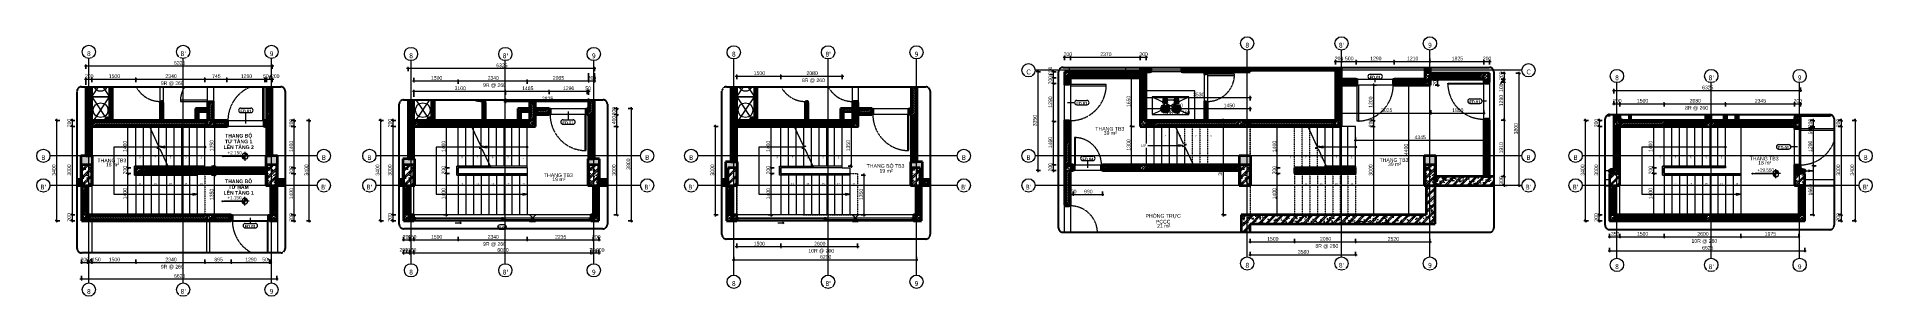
# Model space of a CAD drawing. Header units: millimetres. Extents: x 75584 to 159459, y -5075 to 34550.
# Drawn here: x 75584 to 137866, y 20780 to 29574 of the extents above; entities that cross this region are included whole.
import ezdxf

# ---------------------------------------------------------------- set-up
doc = ezdxf.new("R2010")
doc.units = ezdxf.units.MM
for name, pattern in [('Dash', [6, 3, -3]), ('Dash - Tight', [4.5, 3, -1.5]), ('Grid Line', [22.225, 12.7, -3.175, 3.175, -3.175]), ('Hidden', [7.14375, 4.7625, -2.38125]), ('IMPORT-CENTER', [2000, 1250, -250, 250, -250]), ('IMPORT-CENTER _2_', [40.64, 25.4, -5.08, 5.08, -5.08]), ('IMPORT-CENTER _3_', [10.16, 6.35, -1.27, 1.27, -1.27]), ('Overhead', [3.96875, 2.38125, -1.5875])]:
    doc.linetypes.add(name, pattern=pattern)
for name, color, linetype, lineweight in [('0-1', 7, 'Continuous', 5), ('0-2', 7, 'Continuous', 18), ('0-3', 10, 'Continuous', 5), ('A-ANNO-DIMS', 211, 'Continuous', 9), ('A-ANNO-DIMS-50', 211, 'Continuous', 9), ('A-AREA-IDEN', 2, 'Continuous', 9), ('A-DETL-GENF-1', 92, 'Dash - Tight', 18), ('A-DETL-GENF-2', 254, 'Continuous', 18), ('A-DETL-GENF-3', 92, 'Hidden', 25), ('A-DETL-MEDM', 33, 'Continuous', 35), ('A-DOOR', 31, 'Continuous', 18), ('A-DOOR-FRAM', 31, 'Continuous', 25), ('A-DOOR-IDEN', 31, 'Continuous', 9), ('A-FLOR', 192, 'Continuous', 18), ('A-FLOR-1', 7, 'Continuous', 18), ('A-FLOR-HRAL', 11, 'Continuous', 18), ('A-GLAZ', 151, 'Continuous', 18), ('A-GLAZ-1', 151, 'Continuous', 25), ('A-GLAZ-IDEN', 152, 'Continuous', 9), ('A-WALL', 113, 'Continuous', 18), ('A-WALL-1', 113, 'Continuous', 35), ('A-WALL-PATT-1', 111, 'Continuous', 18), ('A-WALL-PATT-2', 254, 'Continuous', 18), ('C-PRKG', 70, 'Continuous', 18), ('G-ANNO-DIMS', 111, 'Continuous', 9), ('G-ANNO-TEXT-1', 7, 'Continuous', 9), ('G-IMPT', 8, 'Continuous', 18), ('G-IMPT-1', 8, 'Continuous', 25), ('G-IMPT-2', 8, 'IMPORT-CENTER _3_', 18), ('G-IMPT-3', 8, 'IMPORT-CENTER _2_', 18), ('G-IMPT-4', 8, 'IMPORT-CENTER', 18), ('L-SITE-WALL-1', 250, 'Continuous', 35), ('L-SITE-WALL-2', 7, 'Continuous', 18), ('M-EQPM', 50, 'Continuous', 18), ('S-COLS', 52, 'Continuous', 18), ('S-COLS-1', 9, 'Continuous', 5), ('S-COLS-2', 250, 'Continuous', 35), ('S-COLS-3', 52, 'Dash', 18), ('S-COLS-4', 254, 'Continuous', 18), ('S-COLS-5', 52, 'Continuous', 35), ('S-COLS-6', 7, 'Continuous', 18), ('S-COLS-HDLN', 52, 'Dash', 18), ('S-COLS-HDLN-1', 254, 'Continuous', 18), ('S-GRID-1', 1, 'Grid Line', 9), ('S-GRID-IDEN', 1, 'Continuous', 9), ('S-STRS', 31, 'Continuous', 18), ('S-STRS-ANNO', 31, 'Continuous', 18), ('S-STRS-IDEN', 31, 'Continuous', 18), ('S-STRS-MBND', 31, 'Overhead', 18), ('S-STRS-MBND-1', 31, 'Continuous', 18)]:
    doc.layers.add(name, color=color, linetype=linetype, lineweight=lineweight)
doc.styles.add('Arial', font='arial.ttf', dxfattribs={"height": 59.53})
doc.styles.add('Arial_1', font='arial.ttf', dxfattribs={"height": 90})
doc.styles.add('Arial_3', font='arial.ttf', dxfattribs={"width": 0.9, "height": 112.5})
doc.styles.add('Arial_4', font='arial.ttf', dxfattribs={"height": 125})
doc.styles.add('Arial_B', font='arialbd.ttf', dxfattribs={"width": 0.9, "height": 100})
doc.styles.add('Arial_B_1', font='arialbd.ttf', dxfattribs={"width": 0.95, "height": 125})
doc.styles.add('Arial_B_2', font='arialbd.ttf', dxfattribs={"width": 0.85, "height": 105})
doc.styles.add('Tahoma_B', font='tahomabd.ttf', dxfattribs={"height": 162.5})
doc.styles.add('UTM Avo', font='', dxfattribs={"width": 0.9, "height": 125})
doc.styles.get('UTM Avo').set_extended_font_data('UTM Avo')
doc.dimstyles.new('1_Dim_chi_tiet_2_5', dxfattribs={"dimscale": 304.8, "dimtxt": 124.912619, "dimasz": 0.19685, "dimexe": 0.164042, "dimexo": 0.0625, "dimgap": 0.016404, "dimtad": 1, "dimdec": 0, "dimrnd": 5, "dimzin": 0, "dimdsep": 46, "dimtxsty": 'UTM Avo', "dimblk1": 'OBLIQUE', "dimblk2": 'OBLIQUE', "dimsah": 1, "dimcen": 0.09, "dimdle": 0.164042, "dimazin": 0, "dimtfac": 1, "dimtdec": 4, "dimtix": 1, "dimtmove": 0, "dimatfit": 3, "dimfxl": 0.328084, "dimfxlon": 1, "dimtvp": 1, "dimtolj": 1, "dimtzin": 0, "dimarcsym": 2})
doc.dimstyles.new('1_Dim_chi_tiet_2_5_1', dxfattribs={"dimscale": 304.8, "dimtxt": 124.912619, "dimasz": 0.19685, "dimexe": 0.164042, "dimexo": 0.0625, "dimgap": 0.016404, "dimtad": 1, "dimdec": 0, "dimrnd": 5, "dimzin": 0, "dimdsep": 46, "dimtxsty": 'UTM Avo', "dimblk1": 'OBLIQUE', "dimblk2": 'OBLIQUE', "dimsah": 1, "dimcen": 0.09, "dimdle": 0.164042, "dimazin": 0, "dimtfac": 1, "dimtdec": 4, "dimtix": 1, "dimtmove": 1, "dimatfit": 3, "dimfxl": 0.328084, "dimfxlon": 1, "dimtvp": 1, "dimtolj": 1, "dimtzin": 0, "dimarcsym": 2})
pattern_1 = [(45, (0, 0), (-28.284271, 28.284271), [])]
pattern_2 = [(50, (0, 0), (364.3679, -31.8783), [38.1, -419.1]), (355, (0, 0), (-70.4859, 382.1133), [30.48, -335.28]), (100.451, (30.36, -2.66), (293.885, 350.2334), [32.38, -356.18]), (46.184, (0, 101.6), (542.1585, -84.0858), [57.15, -628.65]), (96.636, (45.2, 94.6), (474.805, 494.8554), [48.57, -534.27]), (351.184, (0, 101.6), (474.8102, 494.85), [45.72, -502.92]), (21, (50.8, 76.2), (303.2285, -204.5305), [38.1, -419.1]), (326, (50.8, 76.2), (123.6039, 368.376), [30.48, -335.28]), (71.451, (76.07, 59.16), (426.8341, 163.8427), [32.38, -356.18]), (37.5, (0, 0), (6.17665, 169.11015), [3.353, -327.863, 3.353, -337.007, -336.55]), (37.5, (0, 0), (6.17665, 169.11015), [-671.576, 3.353, -333.197]), (7.5, (0, 0), (133.63888, 200.3615), [3.353, -190.703, 3.353, -320.243, -128.27]), (7.5, (0, 0), (133.63888, 200.3615), [-517.652, 3.353, -124.917]), (327.5, (-113.28, 0), (271.18182, -11.45836), [3.353, -123.647, 3.353, -392.887, -525.78]), (327.5, (-113.28, 0), (271.18182, -11.45836), [-523.24, 3.353, -522.427]), (317.5, (-164.08, 0), (296.2585, 50.85285), [3.353, -161.747, 3.353, -259.791, -373.38]), (317.5, (-164.08, 0), (296.2585, 50.85285), [-428.244, 3.353, -370.027]), (45, (0, 0), (-125.7236, 125.7236), []), (45, (0, 190.5), (-125.7236, 125.7236), [])]
pattern_3 = [(50, (-83627.56, -23436.94), (364.3679, -31.8783), [38.1, -419.1]), (355, (-83627.56, -23436.94), (-70.4859, 382.1133), [30.48, -335.28]), (100.451, (-83597.2, -23439.6), (293.885, 350.2334), [32.38, -356.18]), (46.184, (-83627.56, -23335.34), (542.1585, -84.0858), [57.15, -628.65]), (96.636, (-83582.4, -23342.34), (474.805, 494.8554), [48.57, -534.27]), (351.184, (-83627.56, -23335.34), (474.8102, 494.85), [45.72, -502.92]), (21, (-83576.76, -23360.74), (303.2285, -204.5305), [38.1, -419.1]), (326, (-83576.76, -23360.74), (123.6039, 368.376), [30.48, -335.28]), (71.451, (-83551.5, -23377.78), (426.8341, 163.8427), [32.38, -356.18]), (37.5, (-83627.56, -23436.94), (6.17665, 169.11015), [3.353, -327.863, 3.353, -337.007, -336.55]), (37.5, (-83627.56, -23436.94), (6.17665, 169.11015), [-671.576, 3.353, -333.197]), (7.5, (-83627.56, -23436.94), (133.63888, 200.3615), [3.353, -190.703, 3.353, -320.243, -128.27]), (7.5, (-83627.56, -23436.94), (133.63888, 200.3615), [-517.652, 3.353, -124.917]), (327.5, (-83740.85, -23436.94), (271.18182, -11.45836), [3.353, -123.647, 3.353, -918.667]), (327.5, (-83740.85, -23436.94), (271.18182, -11.45836), [-130.353, -392.887, 3.353, -522.427]), (317.5, (-83791.65, -23436.94), (296.2585, 50.85285), [3.353, -161.747, 3.353, -633.171]), (317.5, (-83791.65, -23436.94), (296.2585, 50.85285), [-168.453, -259.791, 3.353, -370.027]), (45, (-83627.56, -23436.94), (-125.7236, 125.7236), []), (45, (-83627.56, -23246.44), (-125.7236, 125.7236), [])]
pattern_4 = [(45, (10932.16, 0), (-28.284271, 28.284271), [])]
pattern_5 = [(50, (10932.16, 0), (364.3679, -31.8783), [38.1, -419.1]), (355, (10932.16, 0), (-70.4859, 382.1133), [30.48, -335.28]), (100.451, (10962.52, -2.66), (293.885, 350.2334), [32.38, -356.18]), (46.184, (10932.16, 101.6), (542.1585, -84.0858), [57.15, -628.65]), (96.636, (10977.34, 94.6), (474.805, 494.8554), [48.57, -534.27]), (351.184, (10932.16, 101.6), (474.8102, 494.85), [45.72, -502.92]), (21, (10982.96, 76.2), (303.2285, -204.5305), [38.1, -419.1]), (326, (10982.96, 76.2), (123.6039, 368.376), [30.48, -335.28]), (71.451, (11008.23, 59.16), (426.8341, 163.8427), [32.38, -356.18]), (37.5, (10932.16, 0), (6.17665, 169.11015), [3.353, -327.863, 3.353, -337.007, -336.55]), (37.5, (10932.16, 0), (6.17665, 169.11015), [-671.576, 3.353, -333.197]), (7.5, (10932.16, 0), (133.63888, 200.3615), [3.353, -190.703, 3.353, -320.243, -128.27]), (7.5, (10932.16, 0), (133.63888, 200.3615), [-517.652, 3.353, -124.917]), (327.5, (10818.88, 0), (271.18182, -11.45836), [3.353, -123.647, 3.353, -392.887, -525.78]), (327.5, (10818.88, 0), (271.18182, -11.45836), [-523.24, 3.353, -522.427]), (317.5, (10768.08, 0), (296.2585, 50.85285), [3.353, -161.747, 3.353, -259.791, -373.38]), (317.5, (10768.08, 0), (296.2585, 50.85285), [-428.244, 3.353, -370.027]), (45, (10932.16, 0), (-125.7236, 125.7236), []), (45, (10932.16, 190.5), (-125.7236, 125.7236), [])]
pattern_6 = [(50, (-81477.56, -23436.94), (364.3679, -31.8783), [38.1, -419.1]), (355, (-81477.56, -23436.94), (-70.4859, 382.1133), [30.48, -335.28]), (100.451, (-81447.2, -23439.6), (293.885, 350.2334), [32.38, -356.18]), (46.184, (-81477.56, -23335.34), (542.1585, -84.0858), [57.15, -628.65]), (96.636, (-81432.4, -23342.34), (474.805, 494.8554), [48.57, -534.27]), (351.184, (-81477.56, -23335.34), (474.8102, 494.85), [45.72, -502.92]), (21, (-81426.76, -23360.74), (303.2285, -204.5305), [38.1, -419.1]), (326, (-81426.76, -23360.74), (123.6039, 368.376), [30.48, -335.28]), (71.451, (-81401.5, -23377.78), (426.8341, 163.8427), [32.38, -356.18]), (37.5, (-81477.56, -23436.94), (6.17665, 169.11015), [3.353, -327.863, 3.353, -337.007, -336.55]), (37.5, (-81477.56, -23436.94), (6.17665, 169.11015), [-671.576, 3.353, -333.197]), (7.5, (-81477.56, -23436.94), (133.63888, 200.3615), [3.353, -190.703, 3.353, -320.243, -128.27]), (7.5, (-81477.56, -23436.94), (133.63888, 200.3615), [-517.652, 3.353, -124.917]), (327.5, (-81590.85, -23436.94), (271.18182, -11.45836), [3.353, -123.647, 3.353, -918.667]), (327.5, (-81590.85, -23436.94), (271.18182, -11.45836), [-130.353, -392.887, 3.353, -522.427]), (317.5, (-81641.65, -23436.94), (296.2585, 50.85285), [3.353, -161.747, 3.353, -633.171]), (317.5, (-81641.65, -23436.94), (296.2585, 50.85285), [-168.453, -259.791, 3.353, -370.027]), (45, (-81477.56, -23436.94), (-125.7236, 125.7236), []), (45, (-81477.56, -23246.44), (-125.7236, 125.7236), [])]
pattern_7 = [(50, (-81477.56, -26637.36), (364.3679, -31.8783), [38.1, -419.1]), (355, (-81477.56, -26637.36), (-70.4859, 382.1133), [30.48, -335.28]), (100.451, (-81447.2, -26640.02), (293.885, 350.2334), [32.38, -356.18]), (46.184, (-81477.56, -26535.76), (542.1585, -84.0858), [57.15, -628.65]), (96.636, (-81432.4, -26542.77), (474.805, 494.8554), [48.57, -534.27]), (351.184, (-81477.56, -26535.76), (474.8102, 494.85), [45.72, -502.92]), (21, (-81426.76, -26561.16), (303.2285, -204.5305), [38.1, -419.1]), (326, (-81426.76, -26561.16), (123.6039, 368.376), [30.48, -335.28]), (71.451, (-81401.5, -26578.2), (426.8341, 163.8427), [32.38, -356.18]), (37.5, (-81477.56, -26637.36), (6.17665, 169.11015), [3.353, -327.863, 3.353, -337.007, -336.55]), (37.5, (-81477.56, -26637.36), (6.17665, 169.11015), [-671.576, 3.353, -333.197]), (7.5, (-81477.56, -26637.36), (133.63888, 200.3615), [3.353, -190.703, 3.353, -320.243, -128.27]), (7.5, (-81477.56, -26637.36), (133.63888, 200.3615), [-517.652, 3.353, -124.917]), (327.5, (-81590.85, -26637.36), (271.18182, -11.45836), [3.353, -123.647, 3.353, -918.667]), (327.5, (-81590.85, -26637.36), (271.18182, -11.45836), [-130.353, -392.887, 3.353, -522.427]), (317.5, (-81641.65, -26637.36), (296.2585, 50.85285), [3.353, -161.747, 3.353, -633.171]), (317.5, (-81641.65, -26637.36), (296.2585, 50.85285), [-168.453, -259.791, 3.353, -370.027]), (45, (-81477.56, -26637.36), (-125.7236, 125.7236), []), (45, (-81477.56, -26446.86), (-125.7236, 125.7236), [])]
pattern_8 = [(50, (-77202.56, -23436.94), (364.3679, -31.8783), [38.1, -419.1]), (355, (-77202.56, -23436.94), (-70.4859, 382.1133), [30.48, -335.28]), (100.451, (-77172.2, -23439.6), (293.885, 350.2334), [32.38, -356.18]), (46.184, (-77202.56, -23335.34), (542.1585, -84.0858), [57.15, -628.65]), (96.636, (-77157.4, -23342.34), (474.805, 494.8554), [48.57, -534.27]), (351.184, (-77202.56, -23335.34), (474.8102, 494.85), [45.72, -502.92]), (21, (-77151.76, -23360.74), (303.2285, -204.5305), [38.1, -419.1]), (326, (-77151.76, -23360.74), (123.6039, 368.376), [30.48, -335.28]), (71.451, (-77126.5, -23377.78), (426.8341, 163.8427), [32.38, -356.18]), (37.5, (-77202.56, -23436.94), (6.17665, 169.11015), [3.353, -327.863, 3.353, -337.007, -336.55]), (37.5, (-77202.56, -23436.94), (6.17665, 169.11015), [-671.576, 3.353, -333.197]), (7.5, (-77202.56, -23436.94), (133.63888, 200.3615), [3.353, -190.703, 3.353, -320.243, -128.27]), (7.5, (-77202.56, -23436.94), (133.63888, 200.3615), [-517.652, 3.353, -124.917]), (327.5, (-77315.85, -23436.94), (271.18182, -11.45836), [3.353, -123.647, 3.353, -918.667]), (327.5, (-77315.85, -23436.94), (271.18182, -11.45836), [-130.353, -392.887, 3.353, -522.427]), (317.5, (-77366.65, -23436.94), (296.2585, 50.85285), [3.353, -161.747, 3.353, -633.171]), (317.5, (-77366.65, -23436.94), (296.2585, 50.85285), [-168.453, -259.791, 3.353, -370.027]), (45, (-77202.56, -23436.94), (-125.7236, 125.7236), []), (45, (-77202.56, -23246.44), (-125.7236, 125.7236), [])]
pattern_9 = [(45, (21882.515, 0), (-28.284271, 28.284271), [])]
pattern_10 = [(45, (39304.217, 0), (-28.284271, 28.284271), [])]
pattern_11 = [(50, (39304.22, 0), (364.3679, -31.8783), [38.1, -419.1]), (355, (39304.2, 0), (-70.4859, 382.1133), [30.48, -335.28]), (100.451, (39334.58, -2.66), (293.885, 350.2334), [32.38, -356.18]), (46.184, (39304.2, 101.6), (542.1585, -84.0858), [57.15, -628.65]), (96.636, (39349.4, 94.6), (474.805, 494.8554), [48.57, -534.27]), (351.184, (39304.2, 101.6), (474.8102, 494.85), [45.72, -502.92]), (21, (39355.02, 76.2), (303.2285, -204.5305), [38.1, -419.1]), (326, (39355, 76.2), (123.6039, 368.376), [30.48, -335.28]), (71.451, (39380.3, 59.16), (426.8341, 163.8427), [32.38, -356.18]), (37.5, (39304.22, 0), (6.17665, 169.11015), [3.353, -327.863, 3.353, -337.007, -336.55]), (37.5, (39304.22, 0), (6.17665, 169.11015), [-671.576, 3.353, -333.197]), (7.5, (39304.22, 0), (133.63888, 200.3615), [3.353, -190.703, 3.353, -320.243, -128.27]), (7.5, (39304.22, 0), (133.63888, 200.3615), [-517.652, 3.353, -124.917]), (327.5, (39190.93, 0), (271.18182, -11.45836), [3.353, -123.647, 3.353, -392.887, -525.78]), (327.5, (39190.93, 0), (271.18182, -11.45836), [-523.24, 3.353, -522.427]), (317.5, (39140.13, 0), (296.2585, 50.85285), [3.353, -161.747, 3.353, -259.791, -373.38]), (317.5, (39140.13, 0), (296.2585, 50.85285), [-428.244, 3.353, -370.027]), (45, (39304.22, 0), (-125.7236, 125.7236), []), (45, (39304.22, 190.5), (-125.7236, 125.7236), [])]
pattern_12 = [(45, (51849.28, 0), (-28.284271, 28.284271), [])]
pattern_13 = [(50, (-80452.56, -23436.94), (364.3679, -31.8783), [38.1, -419.1]), (355, (-80452.56, -23436.94), (-70.4859, 382.1133), [30.48, -335.28]), (100.451, (-80422.2, -23439.6), (293.885, 350.2334), [32.38, -356.18]), (46.184, (-80452.56, -23335.34), (542.1585, -84.0858), [57.15, -628.65]), (96.636, (-80407.4, -23342.34), (474.805, 494.8554), [48.57, -534.27]), (351.184, (-80452.56, -23335.34), (474.8102, 494.85), [45.72, -502.92]), (21, (-80401.76, -23360.74), (303.2285, -204.5305), [38.1, -419.1]), (326, (-80401.76, -23360.74), (123.6039, 368.376), [30.48, -335.28]), (71.451, (-80376.5, -23377.78), (426.8341, 163.8427), [32.38, -356.18]), (37.5, (-80452.56, -23436.94), (6.17665, 169.11015), [3.353, -327.863, 3.353, -337.007, -336.55]), (37.5, (-80452.56, -23436.94), (6.17665, 169.11015), [-671.576, 3.353, -333.197]), (7.5, (-80452.56, -23436.94), (133.63888, 200.3615), [3.353, -190.703, 3.353, -320.243, -128.27]), (7.5, (-80452.56, -23436.94), (133.63888, 200.3615), [-517.652, 3.353, -124.917]), (327.5, (-80565.85, -23436.94), (271.18182, -11.45836), [3.353, -123.647, 3.353, -918.667]), (327.5, (-80565.85, -23436.94), (271.18182, -11.45836), [-130.353, -392.887, 3.353, -522.427]), (317.5, (-80616.65, -23436.94), (296.2585, 50.85285), [3.353, -161.747, 3.353, -633.171]), (317.5, (-80616.65, -23436.94), (296.2585, 50.85285), [-168.453, -259.791, 3.353, -370.027]), (45, (-80452.56, -23436.94), (-125.7236, 125.7236), []), (45, (-80452.56, -23246.44), (-125.7236, 125.7236), [])]
pattern_14 = [(50, (-83477.56, -26636.94), (364.3679, -31.8783), [38.1, -419.1]), (355, (-83477.56, -26636.94), (-70.4859, 382.1133), [30.48, -335.28]), (100.451, (-83447.2, -26639.6), (293.885, 350.2334), [32.38, -356.18]), (46.184, (-83477.56, -26535.34), (542.1585, -84.0858), [57.15, -628.65]), (96.636, (-83432.4, -26542.34), (474.805, 494.8554), [48.57, -534.27]), (351.184, (-83477.56, -26535.34), (474.8102, 494.85), [45.72, -502.92]), (21, (-83426.76, -26560.74), (303.2285, -204.5305), [38.1, -419.1]), (326, (-83426.76, -26560.74), (123.6039, 368.376), [30.48, -335.28]), (71.451, (-83401.5, -26577.78), (426.8341, 163.8427), [32.38, -356.18]), (37.5, (-83477.56, -26636.94), (6.17665, 169.11015), [3.353, -327.863, 3.353, -337.007, -336.55]), (37.5, (-83477.56, -26636.94), (6.17665, 169.11015), [-671.576, 3.353, -333.197]), (7.5, (-83477.56, -26636.94), (133.63888, 200.3615), [3.353, -190.703, 3.353, -320.243, -128.27]), (7.5, (-83477.56, -26636.94), (133.63888, 200.3615), [-517.652, 3.353, -124.917]), (327.5, (-83590.85, -26636.94), (271.18182, -11.45836), [3.353, -123.647, 3.353, -918.667]), (327.5, (-83590.85, -26636.94), (271.18182, -11.45836), [-130.353, -392.887, 3.353, -522.427]), (317.5, (-83641.65, -26636.94), (296.2585, 50.85285), [3.353, -161.747, 3.353, -633.171]), (317.5, (-83641.65, -26636.94), (296.2585, 50.85285), [-168.453, -259.791, 3.353, -370.027]), (45, (-83477.56, -26636.94), (-125.7236, 125.7236), []), (45, (-83477.56, -26446.44), (-125.7236, 125.7236), [])]
pattern_15 = [(50, (-80452.56, -26636.94), (364.3679, -31.8783), [38.1, -419.1]), (355, (-80452.56, -26636.94), (-70.4859, 382.1133), [30.48, -335.28]), (100.451, (-80422.2, -26639.6), (293.885, 350.2334), [32.38, -356.18]), (46.184, (-80452.56, -26535.34), (542.1585, -84.0858), [57.15, -628.65]), (96.636, (-80407.4, -26542.34), (474.805, 494.8554), [48.57, -534.27]), (351.184, (-80452.56, -26535.34), (474.8102, 494.85), [45.72, -502.92]), (21, (-80401.76, -26560.74), (303.2285, -204.5305), [38.1, -419.1]), (326, (-80401.76, -26560.74), (123.6039, 368.376), [30.48, -335.28]), (71.451, (-80376.5, -26577.78), (426.8341, 163.8427), [32.38, -356.18]), (37.5, (-80452.56, -26636.94), (6.17665, 169.11015), [3.353, -327.863, 3.353, -337.007, -336.55]), (37.5, (-80452.56, -26636.94), (6.17665, 169.11015), [-671.576, 3.353, -333.197]), (7.5, (-80452.56, -26636.94), (133.63888, 200.3615), [3.353, -190.703, 3.353, -320.243, -128.27]), (7.5, (-80452.56, -26636.94), (133.63888, 200.3615), [-517.652, 3.353, -124.917]), (327.5, (-80565.85, -26636.94), (271.18182, -11.45836), [3.353, -123.647, 3.353, -918.667]), (327.5, (-80565.85, -26636.94), (271.18182, -11.45836), [-130.353, -392.887, 3.353, -522.427]), (317.5, (-80616.65, -26636.94), (296.2585, 50.85285), [3.353, -161.747, 3.353, -633.171]), (317.5, (-80616.65, -26636.94), (296.2585, 50.85285), [-168.453, -259.791, 3.353, -370.027]), (45, (-80452.56, -26636.94), (-125.7236, 125.7236), []), (45, (-80452.56, -26446.44), (-125.7236, 125.7236), [])]
pattern_16 = [(50, (-77352.56, -26636.94), (364.3679, -31.8783), [38.1, -419.1]), (355, (-77352.56, -26636.94), (-70.4859, 382.1133), [30.48, -335.28]), (100.451, (-77322.2, -26639.6), (293.885, 350.2334), [32.38, -356.18]), (46.184, (-77352.56, -26535.34), (542.1585, -84.0858), [57.15, -628.65]), (96.636, (-77307.4, -26542.34), (474.805, 494.8554), [48.57, -534.27]), (351.184, (-77352.56, -26535.34), (474.8102, 494.85), [45.72, -502.92]), (21, (-77301.76, -26560.74), (303.2285, -204.5305), [38.1, -419.1]), (326, (-77301.76, -26560.74), (123.6039, 368.376), [30.48, -335.28]), (71.451, (-77276.5, -26577.78), (426.8341, 163.8427), [32.38, -356.18]), (37.5, (-77352.56, -26636.94), (6.17665, 169.11015), [3.353, -327.863, 3.353, -337.007, -336.55]), (37.5, (-77352.56, -26636.94), (6.17665, 169.11015), [-671.576, 3.353, -333.197]), (7.5, (-77352.56, -26636.94), (133.63888, 200.3615), [3.353, -190.703, 3.353, -320.243, -128.27]), (7.5, (-77352.56, -26636.94), (133.63888, 200.3615), [-517.652, 3.353, -124.917]), (327.5, (-77465.85, -26636.94), (271.18182, -11.45836), [3.353, -123.647, 3.353, -918.667]), (327.5, (-77465.85, -26636.94), (271.18182, -11.45836), [-130.353, -392.887, 3.353, -522.427]), (317.5, (-77516.65, -26636.94), (296.2585, 50.85285), [3.353, -161.747, 3.353, -633.171]), (317.5, (-77516.65, -26636.94), (296.2585, 50.85285), [-168.453, -259.791, 3.353, -370.027]), (45, (-77352.56, -26636.94), (-125.7236, 125.7236), []), (45, (-77352.56, -26446.44), (-125.7236, 125.7236), [])]

msp = doc.modelspace()

# ---------------------------------------------------------------- texts
at = {"layer": 'A-AREA-IDEN', "char_height": 125, "line_spacing_factor": 0.936439, "style": 'Arial_4'}
for s, insert, width, attachment_point in [('\\pt2.5,5,7.5,10,12.5,15,17.5,20,22.5,25,27.5,30,32.5,35,37.5,40,42.5,45,47.5,50,52.5,55,57.5,60,62.5,65,67.5,70,72.5,75,77.5,80;THANG TB3', (111994.6, 26389.9), 985.5, 8), ('\\pt2.5,5,7.5,10,12.5,15,17.5,20,22.5,25,27.5,30,32.5,35,37.5,40,42.5,45,47.5,50,52.5,55,57.5,60,62.5,65,67.5,70,72.5,75,77.5,80;39 m²', (112012.5, 26313.1), 453, 5), ('\\pt2.5,5,7.5,10,12.5,15,17.5,20,22.5,25,27.5,30,32.5,35,37.5,40,42.5,45,47.5,50,52.5,55,57.5,60,62.5,65,67.5,70,72.5,75,77.5,80;THANG TB3', (78133.5, 25318.4), 985.5, 8), ('\\pt2.5,5,7.5,10,12.5,15,17.5,20,22.5,25,27.5,30,32.5,35,37.5,40,42.5,45,47.5,50,52.5,55,57.5,60,62.5,65,67.5,70,72.5,75,77.5,80;18 m²', (78151.4, 25241.6), 453, 5), ('\\pt2.5,5,7.5,10,12.5,15,17.5,20,22.5,25,27.5,30,32.5,35,37.5,40,42.5,45,47.5,50,52.5,55,57.5,60,62.5,65,67.5,70,72.5,75,77.5,80;THANG TB3', (93284.4, 24819.6), 985.5, 8), ('\\pt2.5,5,7.5,10,12.5,15,17.5,20,22.5,25,27.5,30,32.5,35,37.5,40,42.5,45,47.5,50,52.5,55,57.5,60,62.5,65,67.5,70,72.5,75,77.5,80;THANG BỘ TB3', (104385.7, 25105.6), 1286.5, 8), ('\\pt2.5,5,7.5,10,12.5,15,17.5,20,22.5,25,27.5,30,32.5,35,37.5,40,42.5,45,47.5,50,52.5,55,57.5,60,62.5,65,67.5,70,72.5,75,77.5,80;19 m²', (104403.6, 25028.8), 453, 5), ('\\pt2.5,5,7.5,10,12.5,15,17.5,20,22.5,25,27.5,30,32.5,35,37.5,40,42.5,45,47.5,50,52.5,55,57.5,60,62.5,65,67.5,70,72.5,75,77.5,80;THANG TB3', (121636.2, 25332.4), 985.5, 8), ('\\pt2.5,5,7.5,10,12.5,15,17.5,20,22.5,25,27.5,30,32.5,35,37.5,40,42.5,45,47.5,50,52.5,55,57.5,60,62.5,65,67.5,70,72.5,75,77.5,80;39 m²', (121654.1, 25255.6), 453, 5), ('\\pt2.5,5,7.5,10,12.5,15,17.5,20,22.5,25,27.5,30,32.5,35,37.5,40,42.5,45,47.5,50,52.5,55,57.5,60,62.5,65,67.5,70,72.5,75,77.5,80;THANG TB3', (134196.7, 25380.7), 985.5, 8), ('\\pt2.5,5,7.5,10,12.5,15,17.5,20,22.5,25,27.5,30,32.5,35,37.5,40,42.5,45,47.5,50,52.5,55,57.5,60,62.5,65,67.5,70,72.5,75,77.5,80;18 m²', (134214.6, 25303.8), 453, 5), ('\\pt2.5,5,7.5,10,12.5,15,17.5,20,22.5,25,27.5,30,32.5,35,37.5,40,42.5,45,47.5,50,52.5,55,57.5,60,62.5,65,67.5,70,72.5,75,77.5,80;19 m²', (93302.3, 24742.8), 453, 5), ('\\pt2.5,5,7.5,10,12.5,15,17.5,20,22.5,25,27.5,30,32.5,35,37.5,40,42.5,45,47.5,50,52.5,55,57.5,60,62.5,65,67.5,70,72.5,75,77.5,80;PHÒNG TRỰC\\PPCCC', (113806.1, 23242.9), 1200.5, 8), ('\\pt2.5,5,7.5,10,12.5,15,17.5,20,22.5,25,27.5,30,32.5,35,37.5,40,42.5,45,47.5,50,52.5,55,57.5,60,62.5,65,67.5,70,72.5,75,77.5,80;21 m²', (113824, 23166), 453, 5)]:
    msp.add_mtext(s, dxfattribs=dict(at, insert=insert, width=width, attachment_point=attachment_point))
at = {"layer": 'A-DOOR-IDEN', "char_height": 100, "width": 351.45, "attachment_point": 5, "line_spacing_factor": 0.936439, "style": 'Arial_B'}
for s, insert in [('\\pt2.25,4.5,6.75,9,11.25,13.5,15.75,18,20.25,22.5,24.75,27,29.25,31.5,33.75,36,38.25,40.5,42.75,45,47.25,49.5,51.75,54,56.25,58.5,60.75,63,65.25,67.5,69.75,72;FD.01', (120999.2, 28201.6)), ('\\pt2.25,4.5,6.75,9,11.25,13.5,15.75,18,20.25,22.5,24.75,27,29.25,31.5,33.75,36,38.25,40.5,42.75,45,47.25,49.5,51.75,54,56.25,58.5,60.75,63,65.25,67.5,69.75,72;FD.01', (124382.5, 27365.5)), ('\\pt2.25,4.5,6.75,9,11.25,13.5,15.75,18,20.25,22.5,24.75,27,29.25,31.5,33.75,36,38.25,40.5,42.75,45,47.25,49.5,51.75,54,56.25,58.5,60.75,63,65.25,67.5,69.75,72;FD.01', (82680, 27053.7)), ('\\pt2.25,4.5,6.75,9,11.25,13.5,15.75,18,20.25,22.5,24.75,27,29.25,31.5,33.75,36,38.25,40.5,42.75,45,47.25,49.5,51.75,54,56.25,58.5,60.75,63,65.25,67.5,69.75,72;FD.01', (111045, 27315.5)), ('\\pt2.25,4.5,6.75,9,11.25,13.5,15.75,18,20.25,22.5,24.75,27,29.25,31.5,33.75,36,38.25,40.5,42.75,45,47.25,49.5,51.75,54,56.25,58.5,60.75,63,65.25,67.5,69.75,72;FD.01', (93612.2, 26659.4)), ('\\pt2.25,4.5,6.75,9,11.25,13.5,15.75,18,20.25,22.5,24.75,27,29.25,31.5,33.75,36,38.25,40.5,42.75,45,47.25,49.5,51.75,54,56.25,58.5,60.75,63,65.25,67.5,69.75,72;FD.01', (134857.4, 25815.5)), ('\\pt2.25,4.5,6.75,9,11.25,13.5,15.75,18,20.25,22.5,24.75,27,29.25,31.5,33.75,36,38.25,40.5,42.75,45,47.25,49.5,51.75,54,56.25,58.5,60.75,63,65.25,67.5,69.75,72;FD.04', (111249.2, 25426.8)), ('\\pt2.25,4.5,6.75,9,11.25,13.5,15.75,18,20.25,22.5,24.75,27,29.25,31.5,33.75,36,38.25,40.5,42.75,45,47.25,49.5,51.75,54,56.25,58.5,60.75,63,65.25,67.5,69.75,72;FD.01', (82830, 23144.4))]:
    msp.add_mtext(s, dxfattribs=dict(at, insert=insert))
at = {"layer": 'A-GLAZ-IDEN', "insert": (91371.9, 23096), "char_height": 105, "width": 300.9, "attachment_point": 5, "line_spacing_factor": 0.936439, "style": 'Arial_B_2'}
msp.add_mtext('\\pt2.1252,4.2504,6.37455,8.49975,10.62495,12.75015,14.87535,16.9995,19.1247,21.2499,23.3751,25.5003,27.6255,29.74965,31.87485,34.00005,36.12525,38.25045,40.3746,42.4998,44.625,46.7502,48.8754,50.99955,53.12475,55.24995,57.37515,59.50035,61.6245,63.7497,65.8749,68.0001;W.02', dxfattribs=at)
at = {"layer": 'G-ANNO-DIMS', "char_height": 112.5, "attachment_point": 1, "line_spacing_factor": 0.941778, "style": 'Arial_3'}
for s, insert, width in [('+2.150', (82061, 25700.4), 519.248), ('+29.550', (133966.2, 25111.8), 612.906), ('+1.150', (82055.1, 24177.5), 519.248)]:
    msp.add_mtext(s, dxfattribs=dict(at, insert=insert, width=width))
at = {"layer": 'G-ANNO-TEXT-1', "char_height": 125, "width": 996.075, "attachment_point": 5, "line_spacing_factor": 0.936439, "style": 'Arial_B_1'}
for s, insert in [('\\pt570,1140,1710,2280,2850,3420,3990,4560,5130,5700,6270,6840,7410,7980,8550,9120,9690,10260,10830,11400,11970,12540,13110,13680,14250,14820,15390,15960,16530,17100,17670,18240;THANG BỘ\\PTỪ TẦNG 1 LÊN TẦNG 2', (82437.1, 26023.9)), ('\\pt570,1140,1710,2280,2850,3420,3990,4560,5130,5700,6270,6840,7410,7980,8550,9120,9690,10260,10830,11400,11970,12540,13110,13680,14250,14820,15390,15960,16530,17100,17670,18240;THANG BỘ\\PTỪ HẦM\\PLÊN TẦNG 1', (82435.5, 24480.3))]:
    msp.add_mtext(s, dxfattribs=dict(at, insert=insert))
at = {"layer": 'S-STRS-ANNO', "attachment_point": 1, "line_spacing_factor": 0.941778, "style": 'Arial'}
for s, insert, char_height, width in [('1', (113333.9, 26242.5), 59.5, 54.943), ('3', (113853.9, 26242.5), 59.5, 54.943), ('5', (114373.9, 26242.5), 59.5, 54.943), ('7', (114893.9, 26242.5), 59.5, 54.943), ('9', (115413.9, 26242.5), 59.5, 54.943), ('9', (79059.7, 25517.5), 59.5, 54.943), ('7', (79579.7, 25517.5), 59.5, 54.943), ('5', (80099.7, 25517.5), 59.5, 54.943), ('3', (80619.7, 25517.5), 59.5, 54.943), ('1', (81139.7, 25517.5), 59.5, 54.943), ('9', (89991.8, 25517.5), 59.5, 54.943), ('7', (90511.8, 25517.5), 59.5, 54.943), ('5', (91031.8, 25517.5), 59.5, 54.943), ('3', (91551.8, 25517.5), 59.5, 54.943), ('1', (92071.8, 25517.5), 59.5, 54.943), ('9', (100682.2, 25517.5), 59.5, 54.943), ('7', (101202.2, 25517.5), 59.5, 54.943), ('5', (101722.2, 25517.5), 59.5, 54.943), ('3', (102242.2, 25517.5), 59.5, 54.943), ('1', (102762.2, 25517.5), 59.5, 54.943), ('9', (118103.9, 25517.5), 59.5, 54.943), ('7', (118623.9, 25517.5), 59.5, 54.943), ('5', (119143.9, 25517.5), 59.5, 54.943), ('3', (119663.9, 25517.5), 59.5, 54.943), ('1', (120183.9, 25517.5), 59.5, 54.943), ('9', (130649, 25517.5), 59.5, 54.943), ('7', (131169, 25517.5), 59.5, 54.943), ('5', (131689, 25517.5), 59.5, 54.943), ('3', (132209, 25517.5), 59.5, 54.943), ('1', (132729, 25517.5), 59.5, 54.943), ('11', (79036.8, 24617.5), 59.53, 109.886), ('13', (79556.8, 24617.5), 59.53, 109.886), ('15', (80076.8, 24617.5), 59.53, 109.886), ('17', (80596.8, 24617.5), 59.53, 109.886), ('19', (81116.8, 24617.5), 59.53, 109.886), ('11', (89968.9, 24617.5), 59.53, 109.886), ('13', (90488.9, 24617.5), 59.53, 109.886), ('15', (91008.9, 24617.5), 59.53, 109.886), ('17', (91528.9, 24617.5), 59.53, 109.886), ('19', (92048.9, 24617.5), 59.53, 109.886), ('11', (101179.3, 24617.5), 59.53, 109.886), ('13', (101699.3, 24617.5), 59.53, 109.886), ('15', (102219.3, 24617.5), 59.53, 109.886), ('17', (102739.3, 24617.5), 59.53, 109.886), ('19', (103259.3, 24617.5), 59.53, 109.886), ('11', (118601, 24617.5), 59.53, 109.886), ('13', (119121, 24617.5), 59.53, 109.886), ('15', (119641, 24617.5), 59.53, 109.886), ('17', (120161, 24617.5), 59.53, 109.886), ('11', (131146.1, 24617.5), 59.53, 109.886), ('13', (131666.1, 24617.5), 59.53, 109.886), ('15', (132186.1, 24617.5), 59.53, 109.886), ('17', (132706.1, 24617.5), 59.53, 109.886), ('19', (133226.1, 24617.5), 59.53, 109.886)]:
    msp.add_mtext(s, dxfattribs=dict(at, insert=insert, char_height=char_height, width=width))

# ---------------------------------------------------------------- blocks, each defined once
blk = doc.blocks.new('NCV_TKTC_KET CAU_rvt-1-TKCS_THANG BỘ TB3 - MẶT BẰNG TẦNG 1')
at = {"layer": 'S-COLS-1'}
blk.add_hatch(color=256, dxfattribs=at).paths.add_polyline_path([(77478, 24537), (77478, 25537), (77078, 25537), (77078, 24537), (77103, 24537), (77103, 25237), (77453, 25237), (77453, 24537)])
h = blk.add_hatch(color=256, dxfattribs=at)
h.paths.add_polyline_path([(83728, 24537), (83753, 24537), (83753, 25537), (83353, 25537), (83353, 24537), (83378, 24537)])
h.paths.add_polyline_path([(83378, 24539), (83378, 25237), (83728, 25237), (83728, 24539)])
at = {"layer": 'A-FLOR-1'}
for p, q in [((77453, 26537), (79406, 26537)), ((81033, 24887), (81033, 23537)), ((83503, 23537), (83503, 24537)), ((82232, 23535), (83433, 23535))]:
    blk.add_line(p, q, dxfattribs=at)
at = {"layer": 'S-COLS-2'}
for p, q in [((77478, 25537), (77078, 25537)), ((77078, 25537), (77078, 24537)), ((77478, 24537), (77478, 25537)), ((83753, 25537), (83353, 25537)), ((83353, 25537), (83353, 24537)), ((83753, 24537), (83753, 25537)), ((77078, 24537), (77103, 24537)), ((77453, 24537), (77478, 24537)), ((83353, 24537), (83753, 24537))]:
    blk.add_line(p, q, dxfattribs=at)
blk = doc.blocks.new('FD_02 - FD_03 - FD_03-KY THUAT-900x2200mm-801876-TKCS_THANG BỘ TB3 - MẶT BẰNG TẦNG 1')
at = {"layer": 'A-DETL-GENF-1'}
for p, q in [((460, -100), (420, -100)), ((420, -100), (420, -1020)), ((460, -1020), (460, -100)), ((420, -1020), (460, -1020))]:
    blk.add_line(p, q, dxfattribs=at)
blk.add_arc((460, -100), 920, 237.38246, 267.50809, dxfattribs=at)
at = {"layer": 'A-DOOR-FRAM'}
for p, q in [((450, 100), (495, 100)), ((450, -60), (450, 100)), ((495, 100), (495, -100)), ((460, -60), (450, -60)), ((460, -100), (460, -60)), ((495, -100), (460, -100))]:
    blk.add_line(p, q, dxfattribs=at)
blk = doc.blocks.new('FD_01 - FD_01-1200x2200mm-1787917-TKCS_THANG BỘ TB3 - MẶT BẰNG TẦNG 1')
at = {"layer": 'A-DETL-GENF-1'}
for p, q in [((570, 100), (570, 1240)), ((610, 1240), (610, 100)), ((610, 100), (570, 100))]:
    blk.add_line(p, q, dxfattribs=at)
blk.add_arc((610, 100), 1220, 110.85178, 180, dxfattribs=at)
at = {"layer": 'A-DOOR-FRAM'}
for p, q in [((-610, 100), (-645, 100)), ((-645, 100), (-645, -100)), ((-610, 60), (-610, 100)), ((-600, 60), (-610, 60)), ((-600, -100), (-600, 60)), ((610, 60), (600, 60)), ((600, 60), (600, -100)), ((645, 100), (610, 100)), ((610, 100), (610, 60)), ((645, -100), (645, 100)), ((-645, -100), (-600, -100)), ((600, -100), (645, -100))]:
    blk.add_line(p, q, dxfattribs=at)
blk = doc.blocks.new('FD_01 - FD_01-1200x2200mm-1787918-TKCS_THANG BỘ TB3 - MẶT BẰNG TẦNG 1')
at = {"layer": 'A-DETL-GENF-1'}
for p, q in [((610, -100), (570, -100)), ((570, -100), (570, -1184)), ((610, -1184), (610, -100))]:
    blk.add_line(p, q, dxfattribs=at)
blk.add_arc((610, -100), 1220, 180, 242.73793, dxfattribs=at)
at = {"layer": 'A-DOOR-FRAM'}
for p, q in [((-645, 100), (-600, 100)), ((-645, 98), (-645, 100)), ((-600, 100), (-600, -60)), ((600, 100), (645, 100)), ((600, -60), (600, 100)), ((645, 100), (645, 98)), ((-610, -100), (-645, -100)), ((-600, -60), (-610, -60)), ((-610, -60), (-610, -100)), ((610, -60), (600, -60)), ((610, -100), (610, -60)), ((645, -100), (610, -100))]:
    blk.add_line(p, q, dxfattribs=at)
blk = doc.blocks.new('Top Rail Type - Top Rail_Internal_-702148-TKCS_THANG BỘ TB3 - MẶT BẰNG TẦNG 1')
at = {"layer": 'A-FLOR-HRAL'}
for p, q in [((78902, 25187), (79027, 25187)), ((78902, 25062), (78902, 25187)), ((78902, 25012), (78902, 25062)), ((78902, 25012), (78952, 25012)), ((78902, 24887), (78902, 25012)), ((79027, 25137), (78952, 25137)), ((78952, 25137), (78952, 25062)), ((78952, 25062), (78952, 25012)), ((78952, 25012), (78952, 24937)), ((78952, 24937), (79027, 24937)), ((79027, 25187), (80035, 25187)), ((79027, 25187), (79027, 25137)), ((80059, 25137), (79027, 25137)), ((79027, 24887), (79027, 24937)), ((79027, 24937), (81033, 24937)), ((81033, 24937), (81033, 24887)), ((79027, 24887), (78902, 24887)), ((81033, 24887), (79027, 24887))]:
    blk.add_line(p, q, dxfattribs=at)
blk = doc.blocks.new('Top Rail Type - Top Rail_Internal_-V1-TKCS_THANG BỘ TB3 - MẶT BẰNG TẦNG 1')
at = {"layer": 'A-FLOR-HRAL'}
for p, q in [((78902, 25187), (78902, 25012)), ((79027, 25187), (78902, 25187)), ((78902, 25012), (78902, 24887)), ((78952, 25137), (78952, 25012)), ((79027, 25137), (78952, 25137)), ((78952, 25012), (78952, 24937)), ((78952, 24937), (79027, 24937)), ((80035, 25187), (79027, 25187)), ((80059, 25137), (79027, 25137)), ((79027, 24937), (81033, 24937)), ((81033, 24937), (81033, 24887)), ((78902, 24887), (79027, 24887)), ((79027, 24887), (81033, 24887))]:
    blk.add_line(p, q, dxfattribs=at)
blk = doc.blocks.new('Top Rail Type - Top Rail_Internal_-954446-TKCS_THANG BỘ TB3 - MẶT BẰNG TẦNG 1')
at = {"layer": 'A-FLOR-HRAL'}
for p, q in [((80035, 25187), (80059, 25137)), ((81293, 25187), (80035, 25187)), ((81293, 25137), (80059, 25137)), ((81293, 25137), (81293, 25187))]:
    blk.add_line(p, q, dxfattribs=at)
blk = doc.blocks.new('TKTC_XREF_251221_MB TANG 1 - TKTC_XREF_260130_MB TANG 1_dwg_CUM U_DN100-4202112-TKCS_THANG BỘ TB3 - MẶT BẰNG TẦNG 1')
at = {"layer": 'G-IMPT'}
blk.add_hatch(color=256, dxfattribs=at).paths.add_polyline_path([(0, 61), (0, 57), (15, 55), (28, 49), (40, 40), (49, 28), (55, 15), (57, 0), (55, -15), (49, -29), (38, -42), (28, -49), (15, -55), (0, -57), (0, -61), (16, -59), (30, -53), (44, -42), (53, -31), (59, -16), (61, 0), (59, 16), (53, 30), (43, 43), (30, 53), (16, 59)])
for p, q in [((-79, 67), (-79, 63)), ((-77, 67), (-77, 63)), ((-75, 67), (-75, 63)), ((-73, 69), (-73, 61)), ((-67, 68), (-72, 68)), ((-67, 62), (-72, 62)), ((-67, 71), (-67, 72)), ((-65, 69), (0, 69)), ((-79, -63), (-79, -67)), ((-77, -63), (-77, -67)), ((-75, -63), (-75, -67)), ((-73, -61), (-73, -69)), ((-67, -62), (-72, -62)), ((-67, -68), (-72, -68)), ((-65, -69), (0, -69))]:
    blk.add_line(p, q, dxfattribs=at)
at = {"layer": 'G-IMPT', "flags": 128}
for points in [[(-73, 68), (-78, 68), (-78, 62), (-73, 62)], [(-72, 59), (-67, 59), (-67, 71), (-72, 71)], [(-65, 72), (-65, 57), (-67, 57), (-67, 59)], [(-65, 61), (0, 61), (0, 57)], [(-73, -62), (-78, -62), (-78, -68), (-73, -68)], [(-72, -71), (-67, -71), (-67, -59), (-72, -59)], [(-67, -59), (-67, -57), (-65, -57), (-65, -73), (-67, -73), (-67, -71)], [(-65, -61), (0, -61), (0, -57)]]:
    blk.add_lwpolyline(points, dxfattribs=at)
at = {"layer": 'G-IMPT'}
for centre, radius, start, end in [((-78, 67), 0.96, 90, 180), ((-78, 63), 0.96, 180, 270), ((-71, 69), 1.56, 112.61986, 247.38014), ((-68, 65), 4.8, 143.1301, 216.8699), ((-71, 61), 1.56, 112.61986, 247.38014), ((0, 0), 69, 270, 90), ((0, 0), 61, 270, 90), ((0, 0), 57, 270, 90), ((-78, -63), 0.96, 90, 180), ((-78, -67), 0.96, 180, 270), ((-71, -61), 1.56, 112.61986, 247.38014), ((-68, -65), 4.8, 143.1301, 216.8699), ((-71, -69), 1.56, 112.61986, 247.38014)]:
    blk.add_arc(centre, radius, start, end, dxfattribs=at)
blk = doc.blocks.new('TKTC_XREF_251221_MB TANG 1 - TKTC_XREF_260130_MB TANG 1_dwg_$cc-4202116-TKCS_THANG BỘ TB3 - MẶT BẰNG TẦNG 1')
at = {"layer": 'G-IMPT'}
blk.add_circle((0, 0), 0.5, dxfattribs=at)
for centre, radius, start, end in [((0, 0), 0.5, 90, 270), ((0.19, 0.25), 0.313, 126.8699, 233.1301), ((-0.19, -0.25), 0.313, 306.8699, 53.1301)]:
    blk.add_arc(centre, radius, start, end, dxfattribs=at)
at = {"layer": 'G-IMPT-2'}
for p, q in [((-0.67, 0), (0.67, 0)), ((0, -0.67), (0, 0.64))]:
    blk.add_line(p, q, dxfattribs=at)
blk = doc.blocks.new('TKTC_XREF_251221_MB TANG 1 - TKTC_XREF_260130_MB TANG 1_dwg_$cc-4202122-TKCS_THANG BỘ TB3 - MẶT BẰNG TẦNG 1')
at = {"layer": 'G-IMPT'}
blk.add_circle((0, 0), 0.5, dxfattribs=at)
for centre, radius, start, end in [((0, 0), 0.5, 90, 270), ((0.19, 0.25), 0.313, 126.8699, 233.1301), ((-0.19, -0.25), 0.313, 306.8699, 53.1301)]:
    blk.add_arc(centre, radius, start, end, dxfattribs=at)
at = {"layer": 'G-IMPT-2'}
for p, q in [((-0.67, 0), (0.67, 0)), ((0, -0.67), (0, 0.64))]:
    blk.add_line(p, q, dxfattribs=at)
blk = doc.blocks.new('TKTC_XREF_251221_MB TANG 1 - TKTC_XREF_260130_MB TANG 1_dwg-4202109-TKCS_THANG BỘ TB3 - MẶT BẰNG TẦNG 1')
at = {"layer": 'G-IMPT', "flags": 128}
blk.add_lwpolyline([(-125149, -374609), (-125149, -374494), (-125099, -374494), (-125099, -374609)], dxfattribs=at)
at = {"layer": 'G-IMPT-1'}
blk.add_line((-120929, -378008), (-119709, -378008), dxfattribs=at)
at = {"extrusion": (0, 0, -1), "xscale": 90.00000000005119, "yscale": 90.00000000005119, "zscale": -90.0000000000512, "rotation": 180.3740267799373}
for name in ['TKTC_XREF_251221_MB TANG 1 - TKTC_XREF_260130_MB TANG 1_dwg_$cc-4202116-TKCS_THANG BỘ TB3 - MẶT BẰNG TẦNG 1', 'TKTC_XREF_251221_MB TANG 1 - TKTC_XREF_260130_MB TANG 1_dwg_$cc-4202122-TKCS_THANG BỘ TB3 - MẶT BẰNG TẦNG 1']:
    blk.add_blockref(name, (125203, -374552), dxfattribs=at)
at = {"xscale": 0.7894736842105242, "yscale": 0.7894736842105242, "zscale": 0.7894736842105242, "rotation": 179.6259732184666}
blk.add_blockref('TKTC_XREF_251221_MB TANG 1 - TKTC_XREF_260130_MB TANG 1_dwg_CUM U_DN100-4202112-TKCS_THANG BỘ TB3 - MẶT BẰNG TẦNG 1', (-125201, -374552), dxfattribs=at)
blk.add_blockref('TKTC_XREF_251221_MB TANG 1 - TKTC_XREF_260130_MB TANG 1_dwg_CUM U_DN100-4202112-TKCS_THANG BỘ TB3 - MẶT BẰNG TẦNG 1', (-125201, -374552), dxfattribs=at)
blk = doc.blocks.new('TKTC_XREF_251221_MB TANG 1 - TKTC_XREF_251221_MB TANG 1-2038492-TKCS_THANG BỘ TB3 - MẶT BẰNG TẦNG 1')
blk.add_blockref('TKTC_XREF_251221_MB TANG 1 - TKTC_XREF_260130_MB TANG 1_dwg-4202109-TKCS_THANG BỘ TB3 - MẶT BẰNG TẦNG 1', (169499, 384110))
blk = doc.blocks.new('FD_02 - FD_03 - FD_03-KY THUAT-900x2200mm-801878-TKCS_THANG BỘ TB3 - MẶT BẰNG TẦNG 1')
at = {"layer": 'A-DETL-GENF-1'}
blk.add_arc((460, 50), 920, 117.54355, 180, dxfattribs=at)
at = {"layer": 'A-DOOR-FRAM'}
for p, q in [((-460, 50), (-495, 50)), ((-495, 50), (-495, -50)), ((-460, 10), (-460, 50)), ((-450, 10), (-460, 10)), ((-450, -50), (-450, 10)), ((-495, -50), (-450, -50))]:
    blk.add_line(p, q, dxfattribs=at)
blk = doc.blocks.new('G1_SOF - BO TRU - 200x200-3050151-TKCS_THANG BỘ TB3 - MẶT BẰNG TẦNG 1')
at = {"layer": 'S-COLS-HDLN'}
for p, q in [((-100, 100), (100, -100)), ((100, 100), (-100, -100))]:
    blk.add_line(p, q, dxfattribs=at)
blk = doc.blocks.new('G1_SOF - BO TRU - 200x200-V2-TKCS_THANG BỘ TB3 - MẶT BẰNG TẦNG 1')
at = {"layer": 'S-COLS-HDLN-1'}
h = blk.add_hatch(dxfattribs=at)
h.set_pattern_fill('FP_3', color=256, style=0, pattern_type=2)
h.set_pattern_definition(pattern_3)
h.paths.add_polyline_path([(100, -100), (100, 100), (-100, 100), (-100, -100)])
h = blk.add_hatch(dxfattribs=at)
h.set_pattern_fill('FP_3', color=256, style=0, pattern_type=2)
h.set_pattern_definition(pattern_3)
h.paths.add_polyline_path([(100, -100), (100, 100), (-100, 100), (-100, -100)])
at = {"layer": 'S-COLS-5'}
for p, q in [((100, 100), (-100, 100)), ((-100, 100), (-100, -100)), ((100, -100), (100, 100)), ((-100, -100), (100, -100))]:
    blk.add_line(p, q, dxfattribs=at)
at = {"layer": 'S-COLS-HDLN'}
for p, q in [((100, 100), (-100, -100)), ((-100, 100), (100, -100))]:
    blk.add_line(p, q, dxfattribs=at)
blk = doc.blocks.new('BORDER VIEW - BORDER VIEW-1918780-TKCS_THANG BỘ TB3 - MẶT BẰNG TẦNG 1')
at = {"layer": 'A-DETL-GENF-3'}
for p, q in [((0, 150), (0, 6914)), ((150, 7064), (5475, 7064)), ((5625, 6914), (5625, 150)), ((5475, 0), (150, 0))]:
    blk.add_line(p, q, dxfattribs=at)
for centre, start, end in [((150, 6914), 90, 180), ((5475, 6914), 360, 90), ((150, 150), 180, 270), ((5475, 150), 270, 0)]:
    blk.add_arc(centre, 150, start, end, dxfattribs=at)
blk = doc.blocks.new('Grid - M_Grid Head - Circle-353313-TKCS_THANG BỘ TB3 - MẶT BẰNG TẦNG 1')
at = {"layer": 'S-GRID-IDEN'}
blk.add_circle((0, 0), 4.5, dxfattribs=at)
blk = doc.blocks.new('Spot Elevations - M_Spot Elevation - Target Filled-350595-TKCS_THANG BỘ TB3 - MẶT BẰNG TẦNG 1')
at = {"layer": 'G-ANNO-DIMS'}
h = blk.add_hatch(color=256, dxfattribs=at)
edge = h.paths.add_edge_path()
edge.add_line((0, 0), (-2, 0))
edge.add_arc((0, 0), 2, 90, 180, ccw=False)
edge.add_line((0, 2), (0, 0))
h = blk.add_hatch(color=256, dxfattribs=at)
edge = h.paths.add_edge_path()
edge.add_line((0, 0), (2, 0))
edge.add_arc((0, 0), 2, 270, 360, ccw=False)
edge.add_line((0, -2), (0, 0))
for p, q in [((-3, 0), (14, 0)), ((0, -3), (0, 3))]:
    blk.add_line(p, q, dxfattribs=at)
blk.add_circle((0, 0), 2, dxfattribs=at)
blk = doc.blocks.new('STN_Door Tag - STN_Door Tag-1788670-TKCS_THANG BỘ TB3 - MẶT BẰNG TẦNG 1')
at = {"layer": 'A-DOOR-IDEN'}
for p, q in [((-3.4, 1.5), (3.4, 1.5)), ((-3.4, -1.5), (3.4, -1.5))]:
    blk.add_line(p, q, dxfattribs=at)
for centre, start, end in [((-3.4, 0), 90, 270), ((3.4, 0), 270, 90)]:
    blk.add_arc(centre, 1.51, start, end, dxfattribs=at)
blk = doc.blocks.new('DIMBLOCK1-TKCS_THANG BỘ TB3 - MẶT BẰNG TẦNG 1')
at = {"layer": 'A-ANNO-DIMS-50'}
for p, q in [((78777, 24937), (78627, 24937)), ((78677, 23487), (78677, 24937)), ((78677, 24937), (78777, 24937)), ((78577, 23537), (78727, 23537)), ((78677, 23537), (78577, 23537))]:
    blk.add_line(p, q, dxfattribs=at)
at = {"layer": 'A-ANNO-DIMS-50', "lineweight": 25}
for p, q in [((78677, 24937), (78647, 24967)), ((78677, 24937), (78707, 24907)), ((78677, 23537), (78647, 23567)), ((78677, 23537), (78707, 23507))]:
    blk.add_line(p, q, dxfattribs=at)
at = {"layer": 'A-ANNO-DIMS-50', "color": 0, "insert": (78514, 24066), "char_height": 125, "width": 410.82, "attachment_point": 1, "rotation": 90, "line_spacing_factor": 1.110334, "style": 'UTM Avo'}
blk.add_mtext('1400', dxfattribs=at)
blk = doc.blocks.new('_Oblique')
at = {"color": 0, "linetype": 'ByBlock', "lineweight": -2}
blk.add_line((-0.5, -0.5), (0.5, 0.5), dxfattribs=at)
blk = doc.blocks.new('DIMBLOCK2-TKCS_THANG BỘ TB3 - MẶT BẰNG TẦNG 1')
at = {"layer": 'A-ANNO-DIMS-50'}
for p, q in [((78777, 25137), (78627, 25137)), ((78777, 24937), (78627, 24937)), ((78677, 24937), (78677, 25137)), ((78677, 25137), (78777, 25137)), ((78677, 24937), (78777, 24937))]:
    blk.add_line(p, q, dxfattribs=at)
at = {"layer": 'A-ANNO-DIMS-50', "lineweight": 25}
for p, q in [((78677, 25137), (78647, 25167)), ((78677, 24937), (78647, 24967)), ((78677, 25137), (78707, 25107)), ((78677, 24937), (78707, 24907))]:
    blk.add_line(p, q, dxfattribs=at)
at = {"layer": 'A-ANNO-DIMS-50', "color": 0, "insert": (78514, 24909), "char_height": 125, "width": 308.12, "attachment_point": 1, "rotation": 90, "line_spacing_factor": 1.110334, "style": 'UTM Avo'}
blk.add_mtext('200', dxfattribs=at)
blk = doc.blocks.new('DIMBLOCK3-TKCS_THANG BỘ TB3 - MẶT BẰNG TẦNG 1')
at = {"layer": 'A-ANNO-DIMS-50'}
for p, q in [((78577, 26537), (78727, 26537)), ((78677, 26537), (78577, 26537)), ((78677, 25137), (78677, 26587)), ((78777, 25137), (78627, 25137)), ((78677, 25137), (78777, 25137))]:
    blk.add_line(p, q, dxfattribs=at)
at = {"layer": 'A-ANNO-DIMS-50', "lineweight": 25}
for p, q in [((78677, 26537), (78647, 26567)), ((78677, 26537), (78707, 26507)), ((78677, 25137), (78647, 25167)), ((78677, 25137), (78707, 25107))]:
    blk.add_line(p, q, dxfattribs=at)
at = {"layer": 'A-ANNO-DIMS-50', "color": 0, "insert": (78514, 25666), "char_height": 125, "width": 410.82, "attachment_point": 1, "rotation": 90, "line_spacing_factor": 1.110334, "style": 'UTM Avo'}
blk.add_mtext('1400', dxfattribs=at)
blk = doc.blocks.new('DIMBLOCK4-TKCS_THANG BỘ TB3 - MẶT BẰNG TẦNG 1')
at = {"layer": 'A-ANNO-DIMS-50'}
for p, q in [((77203, 28140), (77453, 28140)), ((77253, 27942), (77253, 28190)), ((77253, 28140), (77253, 27942)), ((77453, 28040), (77453, 28190)), ((77453, 28140), (77453, 28040))]:
    blk.add_line(p, q, dxfattribs=at)
at = {"layer": 'A-ANNO-DIMS-50', "lineweight": 25}
for p, q in [((77253, 28140), (77223, 28110)), ((77253, 28140), (77283, 28170)), ((77453, 28140), (77423, 28110)), ((77453, 28140), (77483, 28170))]:
    blk.add_line(p, q, dxfattribs=at)
at = {"layer": 'A-ANNO-DIMS-50', "color": 0, "insert": (77224, 28302), "char_height": 125, "width": 308.12, "attachment_point": 1, "line_spacing_factor": 1.110334, "style": 'UTM Avo'}
blk.add_mtext('200', dxfattribs=at)
blk = doc.blocks.new('DIMBLOCK5-TKCS_THANG BỘ TB3 - MẶT BẰNG TẦNG 1')
at = {"layer": 'A-ANNO-DIMS-50', "lineweight": 25}
for p, q in [((77453, 28140), (77423, 28110)), ((77453, 28140), (77483, 28170)), ((78953, 28140), (78923, 28110)), ((78953, 28140), (78983, 28170))]:
    blk.add_line(p, q, dxfattribs=at)
at = {"layer": 'A-ANNO-DIMS-50'}
for p, q in [((77453, 28040), (77453, 28190)), ((77453, 28140), (78953, 28140)), ((77453, 28140), (77453, 28040)), ((78953, 28040), (78953, 28190)), ((78953, 28140), (78953, 28040))]:
    blk.add_line(p, q, dxfattribs=at)
at = {"layer": 'A-ANNO-DIMS-50', "color": 0, "insert": (78031, 28302), "char_height": 125, "width": 410.82, "attachment_point": 1, "line_spacing_factor": 1.110334, "style": 'UTM Avo'}
blk.add_mtext('1500', dxfattribs=at)
blk = doc.blocks.new('DIMBLOCK6-TKCS_THANG BỘ TB3 - MẶT BẰNG TẦNG 1')
at = {"layer": 'A-ANNO-DIMS-50', "lineweight": 25}
for p, q in [((78953, 28140), (78923, 28110)), ((78953, 28140), (78983, 28170)), ((81293, 28140), (81263, 28110)), ((81293, 28140), (81323, 28170))]:
    blk.add_line(p, q, dxfattribs=at)
at = {"layer": 'A-ANNO-DIMS-50'}
for p, q in [((78953, 28040), (78953, 28190)), ((78953, 28140), (81293, 28140)), ((78953, 28140), (78953, 28040)), ((81293, 28040), (81293, 28190)), ((81293, 28140), (81293, 28040))]:
    blk.add_line(p, q, dxfattribs=at)
at = {"layer": 'A-ANNO-DIMS-50', "color": 0, "char_height": 125, "attachment_point": 1, "line_spacing_factor": 1.110334, "style": 'UTM Avo'}
for s, insert, width in [('9R @ 260', (79798, 28061), 780.01), ('2340', (79951, 28302), 410.82)]:
    blk.add_mtext(s, dxfattribs=dict(at, insert=insert, width=width))
blk = doc.blocks.new('DIMBLOCK7-TKCS_THANG BỘ TB3 - MẶT BẰNG TẦNG 1')
at = {"layer": 'A-ANNO-DIMS-50', "lineweight": 25}
for p, q in [((81293, 28140), (81263, 28110)), ((81293, 28140), (81323, 28170)), ((82038, 28140), (82008, 28110)), ((82038, 28140), (82068, 28170))]:
    blk.add_line(p, q, dxfattribs=at)
at = {"layer": 'A-ANNO-DIMS-50'}
for p, q in [((81293, 28040), (81293, 28190)), ((81293, 28140), (82038, 28140)), ((81293, 28140), (81293, 28040)), ((82038, 28040), (82038, 28190)), ((82038, 28140), (82038, 28040))]:
    blk.add_line(p, q, dxfattribs=at)
at = {"layer": 'A-ANNO-DIMS-50', "color": 0, "insert": (81537, 28302), "char_height": 125, "width": 308.12, "attachment_point": 1, "line_spacing_factor": 1.110334, "style": 'UTM Avo'}
blk.add_mtext('745', dxfattribs=at)
blk = doc.blocks.new('DIMBLOCK8-TKCS_THANG BỘ TB3 - MẶT BẰNG TẦNG 1')
at = {"layer": 'A-ANNO-DIMS-50', "lineweight": 25}
for p, q in [((82038, 28140), (82008, 28110)), ((82038, 28140), (82068, 28170)), ((83328, 28140), (83298, 28110)), ((83328, 28140), (83358, 28170))]:
    blk.add_line(p, q, dxfattribs=at)
at = {"layer": 'A-ANNO-DIMS-50'}
for p, q in [((82038, 28040), (82038, 28190)), ((82038, 28140), (83328, 28140)), ((82038, 28140), (82038, 28040)), ((83328, 28040), (83328, 28190)), ((83328, 28140), (83328, 28040))]:
    blk.add_line(p, q, dxfattribs=at)
at = {"layer": 'A-ANNO-DIMS-50', "color": 0, "insert": (82511, 28302), "char_height": 125, "width": 410.82, "attachment_point": 1, "line_spacing_factor": 1.110334, "style": 'UTM Avo'}
blk.add_mtext('1290', dxfattribs=at)
blk = doc.blocks.new('DIMBLOCK9-TKCS_THANG BỘ TB3 - MẶT BẰNG TẦNG 1')
at = {"layer": 'A-ANNO-DIMS-50', "lineweight": 25}
for p, q in [((83328, 28140), (83298, 28110)), ((83328, 28140), (83358, 28170)), ((83378, 28140), (83348, 28110)), ((83378, 28140), (83408, 28170))]:
    blk.add_line(p, q, dxfattribs=at)
at = {"layer": 'A-ANNO-DIMS-50'}
for p, q in [((83328, 28040), (83328, 28190)), ((83328, 28140), (83378, 28140)), ((83328, 28140), (83328, 28040)), ((83378, 28040), (83378, 28190)), ((83378, 28140), (83378, 28040))]:
    blk.add_line(p, q, dxfattribs=at)
at = {"layer": 'A-ANNO-DIMS-50', "color": 0, "insert": (83267, 28302), "char_height": 125, "width": 205.41, "attachment_point": 1, "line_spacing_factor": 1.110334, "style": 'UTM Avo'}
blk.add_mtext('50', dxfattribs=at)
blk = doc.blocks.new('DIMBLOCK10-TKCS_THANG BỘ TB3 - MẶT BẰNG TẦNG 1')
at = {"layer": 'A-ANNO-DIMS-50', "lineweight": 25}
for p, q in [((83378, 28140), (83348, 28110)), ((83378, 28140), (83408, 28170)), ((83578, 28140), (83548, 28110)), ((83578, 28140), (83608, 28170))]:
    blk.add_line(p, q, dxfattribs=at)
at = {"layer": 'A-ANNO-DIMS-50'}
for p, q in [((83378, 28040), (83378, 28190)), ((83378, 28140), (83628, 28140)), ((83378, 28140), (83378, 28040)), ((83578, 28040), (83578, 28190)), ((83578, 28140), (83578, 28040))]:
    blk.add_line(p, q, dxfattribs=at)
blk.add_ellipse((83535, 28140), major_axis=(0, 121), ratio=0.471989, start_param=0, end_param=1.570796, dxfattribs=at)
at = {"layer": 'A-ANNO-DIMS-50', "color": 0, "insert": (83535, 28302), "char_height": 125, "width": 308.12, "attachment_point": 1, "line_spacing_factor": 1.110334, "style": 'UTM Avo'}
blk.add_mtext('200', dxfattribs=at)
blk = doc.blocks.new('DIMBLOCK11-TKCS_THANG BỘ TB3 - MẶT BẰNG TẦNG 1')
at = {"layer": 'A-ANNO-DIMS-50', "lineweight": 25}
for p, q in [((77103, 21924), (77073, 21894)), ((77103, 21924), (77133, 21954)), ((77303, 21924), (77273, 21894)), ((77303, 21924), (77333, 21954))]:
    blk.add_line(p, q, dxfattribs=at)
at = {"layer": 'A-ANNO-DIMS-50'}
for p, q in [((77103, 22024), (77103, 21874)), ((77103, 21924), (77103, 22024)), ((77103, 21924), (77303, 21924)), ((77303, 22024), (77303, 21874)), ((77303, 21924), (77303, 22024))]:
    blk.add_line(p, q, dxfattribs=at)
at = {"layer": 'A-ANNO-DIMS-50', "color": 0, "insert": (77074, 22087), "char_height": 125, "width": 308.12, "attachment_point": 1, "line_spacing_factor": 1.110334, "style": 'UTM Avo'}
blk.add_mtext('200', dxfattribs=at)
blk = doc.blocks.new('DIMBLOCK12-TKCS_THANG BỘ TB3 - MẶT BẰNG TẦNG 1')
at = {"layer": 'A-ANNO-DIMS-50', "lineweight": 25}
for p, q in [((77303, 21924), (77273, 21894)), ((77303, 21924), (77333, 21954)), ((77453, 21924), (77423, 21894)), ((77453, 21924), (77483, 21954))]:
    blk.add_line(p, q, dxfattribs=at)
at = {"layer": 'A-ANNO-DIMS-50'}
for p, q in [((77303, 22024), (77303, 21874)), ((77303, 21924), (77303, 22024)), ((77303, 21924), (77453, 21924)), ((77453, 22024), (77453, 21874)), ((77453, 21924), (77453, 22024))]:
    blk.add_line(p, q, dxfattribs=at)
blk.add_ellipse((77469, 21924), major_axis=(0, 121), ratio=0.756778, start_param=0, end_param=1.570796, dxfattribs=at)
at = {"layer": 'A-ANNO-DIMS-50', "color": 0, "insert": (77469, 22087), "char_height": 125, "width": 308.12, "attachment_point": 1, "line_spacing_factor": 1.110334, "style": 'UTM Avo'}
blk.add_mtext('150', dxfattribs=at)
blk = doc.blocks.new('DIMBLOCK13-TKCS_THANG BỘ TB3 - MẶT BẰNG TẦNG 1')
at = {"layer": 'A-ANNO-DIMS-50', "lineweight": 25}
for p, q in [((77453, 21924), (77423, 21894)), ((77453, 21924), (77483, 21954)), ((78953, 21924), (78923, 21894)), ((78953, 21924), (78983, 21954))]:
    blk.add_line(p, q, dxfattribs=at)
at = {"layer": 'A-ANNO-DIMS-50'}
for p, q in [((77453, 22024), (77453, 21874)), ((77453, 21924), (77453, 22024)), ((77453, 21924), (78953, 21924)), ((78953, 22024), (78953, 21874)), ((78953, 21924), (78953, 22024))]:
    blk.add_line(p, q, dxfattribs=at)
at = {"layer": 'A-ANNO-DIMS-50', "color": 0, "insert": (78031, 22087), "char_height": 125, "width": 410.82, "attachment_point": 1, "line_spacing_factor": 1.110334, "style": 'UTM Avo'}
blk.add_mtext('1500', dxfattribs=at)
blk = doc.blocks.new('DIMBLOCK14-TKCS_THANG BỘ TB3 - MẶT BẰNG TẦNG 1')
at = {"layer": 'A-ANNO-DIMS-50', "lineweight": 25}
for p, q in [((78953, 21924), (78923, 21894)), ((78953, 21924), (78983, 21954)), ((81293, 21924), (81263, 21894)), ((81293, 21924), (81323, 21954))]:
    blk.add_line(p, q, dxfattribs=at)
at = {"layer": 'A-ANNO-DIMS-50'}
for p, q in [((78953, 22024), (78953, 21874)), ((78953, 21924), (78953, 22024)), ((78953, 21924), (81293, 21924)), ((81293, 22024), (81293, 21874)), ((81293, 21924), (81293, 22024))]:
    blk.add_line(p, q, dxfattribs=at)
at = {"layer": 'A-ANNO-DIMS-50', "color": 0, "char_height": 125, "attachment_point": 1, "line_spacing_factor": 1.110334, "style": 'UTM Avo'}
for s, insert, width in [('9R @ 260', (79798, 21845), 780.01), ('2340', (79951, 22087), 410.82)]:
    blk.add_mtext(s, dxfattribs=dict(at, insert=insert, width=width))
blk = doc.blocks.new('DIMBLOCK15-TKCS_THANG BỘ TB3 - MẶT BẰNG TẦNG 1')
at = {"layer": 'A-ANNO-DIMS-50', "lineweight": 25}
for p, q in [((81293, 21924), (81263, 21894)), ((81293, 21924), (81323, 21954)), ((82188, 21924), (82158, 21894)), ((82188, 21924), (82218, 21954))]:
    blk.add_line(p, q, dxfattribs=at)
at = {"layer": 'A-ANNO-DIMS-50'}
for p, q in [((81293, 22024), (81293, 21874)), ((81293, 21924), (81293, 22024)), ((81293, 21924), (82188, 21924)), ((82188, 22024), (82188, 21874)), ((82188, 21924), (82188, 22024))]:
    blk.add_line(p, q, dxfattribs=at)
at = {"layer": 'A-ANNO-DIMS-50', "color": 0, "insert": (81612, 22087), "char_height": 125, "width": 308.12, "attachment_point": 1, "line_spacing_factor": 1.110334, "style": 'UTM Avo'}
blk.add_mtext('895', dxfattribs=at)
blk = doc.blocks.new('DIMBLOCK16-TKCS_THANG BỘ TB3 - MẶT BẰNG TẦNG 1')
at = {"layer": 'A-ANNO-DIMS-50', "lineweight": 25}
for p, q in [((82188, 21924), (82158, 21894)), ((82188, 21924), (82218, 21954)), ((83478, 21924), (83448, 21894)), ((83478, 21924), (83508, 21954))]:
    blk.add_line(p, q, dxfattribs=at)
at = {"layer": 'A-ANNO-DIMS-50'}
for p, q in [((82188, 22024), (82188, 21874)), ((82188, 21924), (82188, 22024)), ((82188, 21924), (83478, 21924)), ((83478, 22024), (83478, 21874)), ((83478, 21924), (83478, 22024))]:
    blk.add_line(p, q, dxfattribs=at)
at = {"layer": 'A-ANNO-DIMS-50', "color": 0, "insert": (82661, 22087), "char_height": 125, "width": 410.82, "attachment_point": 1, "line_spacing_factor": 1.110334, "style": 'UTM Avo'}
blk.add_mtext('1290', dxfattribs=at)
blk = doc.blocks.new('DIMBLOCK17-TKCS_THANG BỘ TB3 - MẶT BẰNG TẦNG 1')
at = {"layer": 'A-ANNO-DIMS-50', "lineweight": 25}
for p, q in [((83478, 21924), (83448, 21894)), ((83478, 21924), (83508, 21954)), ((83528, 21924), (83498, 21894)), ((83528, 21924), (83558, 21954))]:
    blk.add_line(p, q, dxfattribs=at)
at = {"layer": 'A-ANNO-DIMS-50'}
for p, q in [((83478, 22024), (83478, 21874)), ((83478, 21924), (83478, 22024)), ((83478, 21924), (83528, 21924)), ((83528, 22024), (83528, 21874)), ((83528, 21924), (83528, 22024))]:
    blk.add_line(p, q, dxfattribs=at)
blk.add_ellipse((83409, 21924), major_axis=(0, 121), ratio=0.775596, start_param=4.712389, end_param=6.283185, dxfattribs=at)
at = {"layer": 'A-ANNO-DIMS-50', "color": 0, "insert": (83238, 22087), "char_height": 125, "width": 205.41, "attachment_point": 1, "line_spacing_factor": 1.110334, "style": 'UTM Avo'}
blk.add_mtext('50', dxfattribs=at)
blk = doc.blocks.new('DIMBLOCK18-TKCS_THANG BỘ TB3 - MẶT BẰNG TẦNG 1')
at = {"layer": 'A-ANNO-DIMS-50'}
for p, q in [((76782, 26787), (76782, 26537)), ((76882, 26737), (76732, 26737)), ((76882, 26537), (76732, 26537)), ((76782, 26737), (76882, 26737)), ((76782, 26537), (76882, 26537))]:
    blk.add_line(p, q, dxfattribs=at)
at = {"layer": 'A-ANNO-DIMS-50', "lineweight": 25}
for p, q in [((76782, 26737), (76752, 26767)), ((76782, 26537), (76752, 26567)), ((76782, 26737), (76812, 26707)), ((76782, 26537), (76812, 26507))]:
    blk.add_line(p, q, dxfattribs=at)
at = {"layer": 'A-ANNO-DIMS-50', "color": 0, "insert": (76620, 26509), "char_height": 125, "width": 308.12, "attachment_point": 1, "rotation": 90, "line_spacing_factor": 1.110334, "style": 'UTM Avo'}
blk.add_mtext('200', dxfattribs=at)
blk = doc.blocks.new('DIMBLOCK19-TKCS_THANG BỘ TB3 - MẶT BẰNG TẦNG 1')
at = {"layer": 'A-ANNO-DIMS-50'}
for p, q in [((76882, 26537), (76732, 26537)), ((76782, 26537), (76782, 23537)), ((76782, 26537), (76882, 26537)), ((76882, 23537), (76732, 23537)), ((76782, 23537), (76882, 23537))]:
    blk.add_line(p, q, dxfattribs=at)
at = {"layer": 'A-ANNO-DIMS-50', "lineweight": 25}
for p, q in [((76782, 26537), (76752, 26567)), ((76782, 26537), (76812, 26507)), ((76782, 23537), (76752, 23567)), ((76782, 23537), (76812, 23507))]:
    blk.add_line(p, q, dxfattribs=at)
at = {"layer": 'A-ANNO-DIMS-50', "color": 0, "insert": (76620, 24866), "char_height": 125, "width": 410.82, "attachment_point": 1, "rotation": 90, "line_spacing_factor": 1.110334, "style": 'UTM Avo'}
blk.add_mtext('3000', dxfattribs=at)
blk = doc.blocks.new('DIMBLOCK20-TKCS_THANG BỘ TB3 - MẶT BẰNG TẦNG 1')
at = {"layer": 'A-ANNO-DIMS-50'}
for p, q in [((76882, 23537), (76732, 23537)), ((76882, 23337), (76732, 23337)), ((76782, 23537), (76782, 23287)), ((76782, 23537), (76882, 23537)), ((76782, 23337), (76882, 23337))]:
    blk.add_line(p, q, dxfattribs=at)
at = {"layer": 'A-ANNO-DIMS-50', "lineweight": 25}
for p, q in [((76782, 23537), (76752, 23567)), ((76782, 23337), (76752, 23367)), ((76782, 23537), (76812, 23507)), ((76782, 23337), (76812, 23307))]:
    blk.add_line(p, q, dxfattribs=at)
at = {"layer": 'A-ANNO-DIMS-50', "color": 0, "insert": (76620, 23309), "char_height": 125, "width": 308.12, "attachment_point": 1, "rotation": 90, "line_spacing_factor": 1.110334, "style": 'UTM Avo'}
blk.add_mtext('200', dxfattribs=at)
blk = doc.blocks.new('DIMBLOCK21-TKCS_THANG BỘ TB3 - MẶT BẰNG TẦNG 1')
at = {"layer": 'A-ANNO-DIMS-50'}
for p, q in [((84222, 23535), (84372, 23535)), ((84322, 23535), (84222, 23535)), ((84222, 23335), (84372, 23335)), ((84322, 23335), (84222, 23335)), ((84322, 23285), (84322, 23535))]:
    blk.add_line(p, q, dxfattribs=at)
at = {"layer": 'A-ANNO-DIMS-50', "lineweight": 25}
for p, q in [((84322, 23535), (84292, 23565)), ((84322, 23335), (84292, 23365)), ((84322, 23535), (84352, 23505)), ((84322, 23335), (84352, 23305))]:
    blk.add_line(p, q, dxfattribs=at)
at = {"layer": 'A-ANNO-DIMS-50', "color": 0, "insert": (84159, 23307), "char_height": 125, "width": 308.12, "attachment_point": 1, "rotation": 90, "line_spacing_factor": 1.110334, "style": 'UTM Avo'}
blk.add_mtext('200', dxfattribs=at)
blk = doc.blocks.new('DIMBLOCK22-TKCS_THANG BỘ TB3 - MẶT BẰNG TẦNG 1')
at = {"layer": 'A-ANNO-DIMS-50'}
for p, q in [((84222, 24937), (84372, 24937)), ((84322, 24937), (84222, 24937)), ((84322, 23535), (84322, 24937)), ((84222, 23535), (84372, 23535)), ((84322, 23535), (84222, 23535))]:
    blk.add_line(p, q, dxfattribs=at)
at = {"layer": 'A-ANNO-DIMS-50', "lineweight": 25}
for p, q in [((84322, 24937), (84292, 24967)), ((84322, 24937), (84352, 24907)), ((84322, 23535), (84292, 23565)), ((84322, 23535), (84352, 23505))]:
    blk.add_line(p, q, dxfattribs=at)
at = {"layer": 'A-ANNO-DIMS-50', "color": 0, "insert": (84159, 24065), "char_height": 125, "width": 410.82, "attachment_point": 1, "rotation": 90, "line_spacing_factor": 1.110334, "style": 'UTM Avo'}
blk.add_mtext('1400', dxfattribs=at)
blk = doc.blocks.new('DIMBLOCK23-TKCS_THANG BỘ TB3 - MẶT BẰNG TẦNG 1')
at = {"layer": 'A-ANNO-DIMS-50'}
for p, q in [((84222, 25137), (84372, 25137)), ((84322, 25137), (84222, 25137)), ((84222, 24937), (84372, 24937)), ((84322, 24937), (84222, 24937)), ((84322, 24937), (84322, 25137))]:
    blk.add_line(p, q, dxfattribs=at)
at = {"layer": 'A-ANNO-DIMS-50', "lineweight": 25}
for p, q in [((84322, 25137), (84292, 25167)), ((84322, 24937), (84292, 24967)), ((84322, 25137), (84352, 25107)), ((84322, 24937), (84352, 24907))]:
    blk.add_line(p, q, dxfattribs=at)
at = {"layer": 'A-ANNO-DIMS-50', "color": 0, "insert": (84159, 24909), "char_height": 125, "width": 308.12, "attachment_point": 1, "rotation": 90, "line_spacing_factor": 1.110334, "style": 'UTM Avo'}
blk.add_mtext('200', dxfattribs=at)
blk = doc.blocks.new('DIMBLOCK24-TKCS_THANG BỘ TB3 - MẶT BẰNG TẦNG 1')
at = {"layer": 'A-ANNO-DIMS-50'}
for p, q in [((84222, 26537), (84372, 26537)), ((84322, 26537), (84222, 26537)), ((84322, 25137), (84322, 26537)), ((84222, 25137), (84372, 25137)), ((84322, 25137), (84222, 25137))]:
    blk.add_line(p, q, dxfattribs=at)
at = {"layer": 'A-ANNO-DIMS-50', "lineweight": 25}
for p, q in [((84322, 26537), (84292, 26567)), ((84322, 26537), (84352, 26507)), ((84322, 25137), (84292, 25167)), ((84322, 25137), (84352, 25107))]:
    blk.add_line(p, q, dxfattribs=at)
at = {"layer": 'A-ANNO-DIMS-50', "color": 0, "insert": (84159, 25666), "char_height": 125, "width": 410.82, "attachment_point": 1, "rotation": 90, "line_spacing_factor": 1.110334, "style": 'UTM Avo'}
blk.add_mtext('1400', dxfattribs=at)
blk = doc.blocks.new('DIMBLOCK25-TKCS_THANG BỘ TB3 - MẶT BẰNG TẦNG 1')
at = {"layer": 'A-ANNO-DIMS-50'}
for p, q in [((84322, 26537), (84322, 26787)), ((84222, 26737), (84372, 26737)), ((84322, 26737), (84222, 26737)), ((84222, 26537), (84372, 26537)), ((84322, 26537), (84222, 26537))]:
    blk.add_line(p, q, dxfattribs=at)
at = {"layer": 'A-ANNO-DIMS-50', "lineweight": 25}
for p, q in [((84322, 26737), (84292, 26767)), ((84322, 26537), (84292, 26567)), ((84322, 26737), (84352, 26707)), ((84322, 26537), (84352, 26507))]:
    blk.add_line(p, q, dxfattribs=at)
at = {"layer": 'A-ANNO-DIMS-50', "color": 0, "insert": (84159, 26509), "char_height": 125, "width": 308.12, "attachment_point": 1, "rotation": 90, "line_spacing_factor": 1.110334, "style": 'UTM Avo'}
blk.add_mtext('200', dxfattribs=at)
blk = doc.blocks.new('DIMBLOCK26-TKCS_THANG BỘ TB3 - MẶT BẰNG TẦNG 1')
at = {"layer": 'A-ANNO-DIMS-50'}
for p, q in [((77053, 21369), (83778, 21369)), ((77103, 21469), (77103, 21319)), ((77103, 21369), (77103, 21469)), ((83728, 21469), (83728, 21319)), ((83728, 21369), (83728, 21469))]:
    blk.add_line(p, q, dxfattribs=at)
at = {"layer": 'A-ANNO-DIMS-50', "lineweight": 25}
for p, q in [((77103, 21369), (77073, 21339)), ((77103, 21369), (77133, 21399)), ((83728, 21369), (83698, 21339)), ((83728, 21369), (83758, 21399))]:
    blk.add_line(p, q, dxfattribs=at)
at = {"layer": 'A-ANNO-DIMS-50', "color": 0, "insert": (80244, 21532), "char_height": 125, "width": 410.82, "attachment_point": 1, "line_spacing_factor": 1.110334, "style": 'UTM Avo'}
blk.add_mtext('6625', dxfattribs=at)
blk = doc.blocks.new('DIMBLOCK27-TKCS_THANG BỘ TB3 - MẶT BẰNG TẦNG 1')
at = {"layer": 'A-ANNO-DIMS-50'}
for p, q in [((77203, 28588), (83628, 28588)), ((77253, 28488), (77253, 28638)), ((77253, 28588), (77253, 28488)), ((83578, 28488), (83578, 28638)), ((83578, 28588), (83578, 28488))]:
    blk.add_line(p, q, dxfattribs=at)
at = {"layer": 'A-ANNO-DIMS-50', "lineweight": 25}
for p, q in [((77253, 28588), (77223, 28558)), ((77253, 28588), (77283, 28618)), ((83578, 28588), (83548, 28558)), ((83578, 28588), (83608, 28618))]:
    blk.add_line(p, q, dxfattribs=at)
at = {"layer": 'A-ANNO-DIMS-50', "color": 0, "insert": (80244, 28750), "char_height": 125, "width": 410.82, "attachment_point": 1, "line_spacing_factor": 1.110334, "style": 'UTM Avo'}
blk.add_mtext('6325', dxfattribs=at)
blk = doc.blocks.new('DIMBLOCK28-TKCS_THANG BỘ TB3 - MẶT BẰNG TẦNG 1')
at = {"layer": 'A-ANNO-DIMS-50'}
for p, q in [((84834, 23287), (84834, 26787)), ((84734, 26737), (84884, 26737)), ((84834, 26737), (84734, 26737)), ((84734, 23337), (84884, 23337)), ((84834, 23337), (84734, 23337))]:
    blk.add_line(p, q, dxfattribs=at)
at = {"layer": 'A-ANNO-DIMS-50', "lineweight": 25}
for p, q in [((84834, 26737), (84804, 26767)), ((84834, 26737), (84864, 26707)), ((84834, 23337), (84804, 23367)), ((84834, 23337), (84864, 23307))]:
    blk.add_line(p, q, dxfattribs=at)
at = {"layer": 'A-ANNO-DIMS-50', "color": 0, "insert": (84671, 24866), "char_height": 125, "width": 410.82, "attachment_point": 1, "rotation": 90, "line_spacing_factor": 1.110334, "style": 'UTM Avo'}
blk.add_mtext('3400', dxfattribs=at)
blk = doc.blocks.new('DIMBLOCK29-TKCS_THANG BỘ TB3 - MẶT BẰNG TẦNG 1')
at = {"layer": 'A-ANNO-DIMS-50'}
for p, q in [((76265, 23287), (76265, 26787)), ((76365, 26737), (76215, 26737)), ((76265, 26737), (76365, 26737)), ((76365, 23337), (76215, 23337)), ((76265, 23337), (76365, 23337))]:
    blk.add_line(p, q, dxfattribs=at)
at = {"layer": 'A-ANNO-DIMS-50', "lineweight": 25}
for p, q in [((76265, 26737), (76235, 26767)), ((76265, 26737), (76295, 26707)), ((76265, 23337), (76235, 23367)), ((76265, 23337), (76295, 23307))]:
    blk.add_line(p, q, dxfattribs=at)
at = {"layer": 'A-ANNO-DIMS-50', "color": 0, "insert": (76103, 24866), "char_height": 125, "width": 410.82, "attachment_point": 1, "rotation": 90, "line_spacing_factor": 1.110334, "style": 'UTM Avo'}
blk.add_mtext('3400', dxfattribs=at)
blk = doc.blocks.new('DIMBLOCK30-TKCS_THANG BỘ TB3 - MẶT BẰNG TẦNG 1')
at = {"layer": 'A-ANNO-DIMS-50'}
for p, q in [((81519, 26537), (81669, 26537)), ((81619, 26537), (81519, 26537)), ((81619, 26587), (81619, 25137)), ((81519, 25187), (81669, 25187)), ((81619, 25187), (81519, 25187))]:
    blk.add_line(p, q, dxfattribs=at)
at = {"layer": 'A-ANNO-DIMS-50', "lineweight": 25}
for p, q in [((81619, 26537), (81589, 26567)), ((81619, 26537), (81649, 26507)), ((81619, 25187), (81589, 25217)), ((81619, 25187), (81649, 25157))]:
    blk.add_line(p, q, dxfattribs=at)
at = {"layer": 'A-ANNO-DIMS-50', "color": 0, "insert": (81457, 25691), "char_height": 125, "width": 410.82, "attachment_point": 1, "rotation": 90, "line_spacing_factor": 1.110334, "style": 'UTM Avo'}
blk.add_mtext('1350', dxfattribs=at)
blk = doc.blocks.new('DIMBLOCK31-TKCS_THANG BỘ TB3 - MẶT BẰNG TẦNG 1')
at = {"layer": 'A-ANNO-DIMS-50', "lineweight": 25}
for p, q in [((81619, 24887), (81589, 24917)), ((81619, 24887), (81649, 24857)), ((81619, 23537), (81589, 23567)), ((81619, 23537), (81649, 23507))]:
    blk.add_line(p, q, dxfattribs=at)
at = {"layer": 'A-ANNO-DIMS-50'}
for p, q in [((81619, 23487), (81619, 24937)), ((81519, 24887), (81669, 24887)), ((81619, 24887), (81519, 24887)), ((81519, 23537), (81669, 23537)), ((81619, 23537), (81519, 23537))]:
    blk.add_line(p, q, dxfattribs=at)
at = {"layer": 'A-ANNO-DIMS-50', "color": 0, "insert": (81457, 24041), "char_height": 125, "width": 410.82, "attachment_point": 1, "rotation": 90, "line_spacing_factor": 1.110334, "style": 'UTM Avo'}
blk.add_mtext('1350', dxfattribs=at)
blk = doc.blocks.new('NCV_TKTC_KET CAU_rvt-2-TKCS_THANG BỘ TB3 - MẶT BẰNG TẦNG 2-7')
at = {"layer": 'S-COLS-1'}
for points in [[(77478, 24537), (77478, 25437), (77078, 25437), (77078, 24537), (77103, 24537), (77103, 25237), (77453, 25237), (77453, 24537)], [(83753, 24537), (83753, 25437), (83353, 25437), (83353, 24537), (83378, 24537), (83378, 25237), (83728, 25237), (83728, 24537)]]:
    blk.add_hatch(color=256, dxfattribs=at).paths.add_polyline_path(points)
at = {"layer": 'A-FLOR-1'}
for p, q in [((81293, 25137), (81293, 24937)), ((77453, 23537), (77453, 24537)), ((81293, 24887), (81293, 23537)), ((77103, 23337), (77103, 23335)), ((77103, 23335), (83728, 23335)), ((83728, 23335), (83728, 23337))]:
    blk.add_line(p, q, dxfattribs=at)
at = {"layer": 'S-COLS-2'}
for p, q in [((77478, 25437), (77078, 25437)), ((77078, 25437), (77078, 24537)), ((77478, 24537), (77478, 25437)), ((83753, 25437), (83353, 25437)), ((83353, 25437), (83353, 24537)), ((83753, 24537), (83753, 25437)), ((77078, 24537), (77103, 24537)), ((77453, 24537), (77478, 24537)), ((83353, 24537), (83378, 24537)), ((83728, 24537), (83753, 24537))]:
    blk.add_line(p, q, dxfattribs=at)
blk = doc.blocks.new('FD_02 - FD_03 - FD_03-KY THUAT-900x2200mm-728564-TKCS_THANG BỘ TB3 - MẶT BẰNG TẦNG 2-7')
at = {"layer": 'A-DETL-GENF-1'}
blk.add_arc((460, 100), 920, 160.36463, 180, dxfattribs=at)
at = {"layer": 'A-DOOR-FRAM'}
for p, q in [((-460, 100), (-495, 100)), ((-495, 100), (-495, -100)), ((-460, 60), (-460, 100)), ((-450, 60), (-460, 60)), ((-450, -100), (-450, 60)), ((-495, -100), (-450, -100))]:
    blk.add_line(p, q, dxfattribs=at)
blk = doc.blocks.new('1_FAMILY RVT - W01-WxH 1400x6000-587637-TKCS_THANG BỘ TB3 - MẶT BẰNG TẦNG 2-7')
at = {"layer": 'A-GLAZ'}
for p, q in [((3000, 96.19), (-3000, 96.19)), ((-2980.95, 7.29), (-22.225, 7.29)), ((-2936.5, 96.19), (-22.225, 96.19)), ((22.225, 96.19), (2980.95, 96.19)), ((22.225, 7.29), (2936.5, 7.29)), ((1398.4, 172.39), (1449.2, 197.79)), ((1398.4, 172.39), (1449.2, 146.99)), ((1398.4, 172.39), (1601.6, 172.39)), ((-3000, -103.81), (3000, -103.81))]:
    blk.add_line(p, q, dxfattribs=at)
at = {"layer": 'A-GLAZ-1'}
for p, q in [((-3000, 96.19), (-3000, -103.81)), ((-3000, 96.19), (-2936.5, 96.19)), ((-3000, 7.29), (-2980.95, 7.29)), ((-2980.95, 96.19), (-2980.95, 7.29)), ((-2936.5, 51.74), (-2980.95, 51.74)), ((-2936.5, 96.19), (-2936.5, 51.74)), ((-2936.5, 73.965), (-22.225, 73.965)), ((-22.225, 7.29), (-22.225, 96.19)), ((-22.225, 96.19), (22.225, 96.19)), ((22.225, 51.74), (-22.225, 51.74)), ((-22.225, 7.29), (22.225, 7.29)), ((22.225, 96.19), (22.225, 7.29)), ((22.225, 29.515), (2936.5, 29.515)), ((2936.5, 51.74), (2936.5, 7.29)), ((2980.95, 51.74), (2936.5, 51.74)), ((2936.5, 7.29), (3000, 7.29)), ((2980.95, 96.19), (3000, 96.19)), ((2980.95, 96.19), (2980.95, 7.29)), ((3000, -103.81), (3000, 96.19))]:
    blk.add_line(p, q, dxfattribs=at)
blk = doc.blocks.new('Top Rail Type - Top Rail_Internal_-954446-TKCS_THANG BỘ TB3 - MẶT BẰNG TẦNG 2-7')
at = {"layer": 'A-FLOR-HRAL'}
for p, q in [((78902, 25187), (79027, 25187)), ((78902, 25062), (78902, 25187)), ((78902, 25012), (78902, 25062)), ((78902, 25012), (78952, 25012)), ((78902, 24887), (78902, 25012)), ((79027, 25137), (78952, 25137)), ((78952, 25137), (78952, 25062)), ((78952, 25062), (78952, 25012)), ((78952, 25012), (78952, 24937)), ((78952, 24937), (79027, 24937)), ((79027, 25187), (80035, 25187)), ((79027, 25187), (79027, 25137)), ((80059, 25137), (79027, 25137)), ((79027, 24887), (79027, 24937)), ((79027, 24937), (81293, 24937)), ((81293, 24937), (81293, 24887)), ((79027, 24887), (78902, 24887)), ((81293, 24887), (79027, 24887))]:
    blk.add_line(p, q, dxfattribs=at)
blk = doc.blocks.new('Top Rail Type - Top Rail_Internal_-V3-TKCS_THANG BỘ TB3 - MẶT BẰNG TẦNG 2-7')
at = {"layer": 'A-FLOR-HRAL'}
for p, q in [((78902, 25187), (78902, 25012)), ((79027, 25187), (78902, 25187)), ((78902, 25012), (78902, 24887)), ((78952, 25137), (78952, 25012)), ((79027, 25137), (78952, 25137)), ((78952, 25012), (78952, 24937)), ((78952, 24937), (79027, 24937)), ((80035, 25187), (79027, 25187)), ((80059, 25137), (79027, 25137)), ((79027, 24937), (81293, 24937)), ((81293, 24937), (81293, 24887)), ((78902, 24887), (79027, 24887)), ((79027, 24887), (81293, 24887))]:
    blk.add_line(p, q, dxfattribs=at)
blk = doc.blocks.new('Top Rail Type - Top Rail_Internal_-V4-TKCS_THANG BỘ TB3 - MẶT BẰNG TẦNG 2-7')
at = {"layer": 'A-FLOR-HRAL'}
for p, q in [((80035, 25187), (80059, 25137)), ((81293, 25187), (80035, 25187)), ((81293, 25137), (80059, 25137)), ((81293, 25137), (81293, 25187))]:
    blk.add_line(p, q, dxfattribs=at)
blk = doc.blocks.new('FD_01 - FD_01-1200x2200mm-1787918-TKCS_THANG BỘ TB3 - MẶT BẰNG TẦNG 2-7')
at = {"layer": 'A-DETL-GENF-1'}
for p, q in [((610, -100), (570, -100)), ((570, -100), (570, -1320)), ((610, -1320), (610, -100)), ((570, -1320), (610, -1320))]:
    blk.add_line(p, q, dxfattribs=at)
blk.add_arc((610, -100), 1220, 180, 268.12111, dxfattribs=at)
at = {"layer": 'A-DOOR-FRAM'}
for p, q in [((-645, 100), (-600, 100)), ((-645, -100), (-645, 100)), ((-600, 100), (-600, -60)), ((600, 100), (645, 100)), ((600, -60), (600, 100)), ((645, 100), (645, -100)), ((-610, -100), (-645, -100)), ((-600, -60), (-610, -60)), ((-610, -60), (-610, -100)), ((610, -60), (600, -60)), ((610, -100), (610, -60)), ((645, -100), (610, -100))]:
    blk.add_line(p, q, dxfattribs=at)
blk = doc.blocks.new('TKTC_XREF_251221_MB TANG 2-7 - TKTC_XREF_260130_MB TANG 2-5_dwg_$cc-4746806-TKCS_THANG BỘ TB3 - MẶT BẰNG TẦNG 2-7')
at = {"layer": 'G-IMPT-3'}
for p, q in [((-0.67, 0), (0.67, 0)), ((0, -0.67), (0, 0.62))]:
    blk.add_line(p, q, dxfattribs=at)
at = {"layer": 'M-EQPM'}
blk.add_circle((0, 0), 0.5, dxfattribs=at)
for centre, radius, start, end in [((0, 0), 0.5, 90, 270), ((0.19, 0.25), 0.313, 126.8699, 233.1301), ((-0.19, -0.25), 0.313, 306.8699, 53.1301)]:
    blk.add_arc(centre, radius, start, end, dxfattribs=at)
blk = doc.blocks.new('TKTC_XREF_251221_MB TANG 2-7 - TKTC_XREF_260130_MB TANG 2-5_dwg_CUM U_DN100-4746796-TKCS_THANG BỘ TB3 - MẶT BẰNG TẦNG 2-7')
at = {"layer": 'G-IMPT'}
blk.add_hatch(color=256, dxfattribs=at).paths.add_polyline_path([(0, 61), (0, 57), (15, 55), (28, 49), (40, 40), (49, 28), (55, 15), (57, 0), (55, -15), (49, -29), (40, -40), (28, -49), (15, -55), (0, -57), (0, -61), (16, -59), (30, -53), (43, -43), (53, -31), (59, -16), (61, 0), (59, 16), (53, 30), (43, 43), (30, 53), (16, 59)])
for p, q in [((-79, 67), (-79, 63)), ((-77, 67), (-77, 63)), ((-75, 67), (-75, 63)), ((-73, 69), (-73, 61)), ((-67, 68), (-72, 68)), ((-67, 62), (-72, 62)), ((-65, 69), (0, 69)), ((-79, -63), (-79, -67)), ((-77, -63), (-77, -67)), ((-75, -63), (-75, -67)), ((-73, -61), (-73, -69)), ((-67, -62), (-72, -62)), ((-67, -68), (-72, -68)), ((-65, -69), (0, -69))]:
    blk.add_line(p, q, dxfattribs=at)
at = {"layer": 'G-IMPT', "flags": 128}
for points in [[(-73, 68), (-78, 68), (-78, 62), (-73, 62)], [(-72, 59), (-67, 59), (-67, 71)], [(-65, 71), (-65, 57), (-67, 57), (-67, 59)], [(-65, 61), (0, 61), (0, 57)], [(-73, -62), (-78, -62), (-78, -68), (-73, -68)], [(-72, -71), (-67, -71), (-67, -59), (-72, -59)], [(-67, -59), (-67, -57), (-65, -57), (-65, -73), (-67, -73), (-67, -71)], [(-65, -61), (0, -61), (0, -57)]]:
    blk.add_lwpolyline(points, dxfattribs=at)
at = {"layer": 'G-IMPT'}
for centre, radius, start, end in [((-78, 67), 0.96, 90, 180), ((-78, 63), 0.96, 180, 270), ((-71, 69), 1.56, 116.95835, 247.38014), ((-68, 65), 4.8, 143.1301, 216.8699), ((-71, 61), 1.56, 112.61986, 247.38014), ((0, 0), 69, 270, 90), ((0, 0), 61, 270, 90), ((0, 0), 57, 270, 90), ((-78, -63), 0.96, 90, 180), ((-78, -67), 0.96, 180, 270), ((-71, -61), 1.56, 112.61986, 247.38014), ((-68, -65), 4.8, 143.1301, 216.8699), ((-71, -69), 1.56, 112.61986, 247.38014)]:
    blk.add_arc(centre, radius, start, end, dxfattribs=at)
blk = doc.blocks.new('TKTC_XREF_251221_MB TANG 2-7 - TKTC_XREF_260130_MB TANG 2-5_dwg_$cc-4746800-TKCS_THANG BỘ TB3 - MẶT BẰNG TẦNG 2-7')
at = {"layer": 'G-IMPT-3'}
for p, q in [((-0.67, 0), (0.67, 0)), ((0, -0.67), (0, 0.62))]:
    blk.add_line(p, q, dxfattribs=at)
at = {"layer": 'M-EQPM'}
blk.add_circle((0, 0), 0.5, dxfattribs=at)
for centre, radius, start, end in [((0, 0), 0.5, 90, 270), ((0.19, 0.25), 0.313, 126.8699, 233.1301), ((-0.19, -0.25), 0.313, 306.8699, 53.1301)]:
    blk.add_arc(centre, radius, start, end, dxfattribs=at)
blk = doc.blocks.new('TKTC_XREF_251221_MB TANG 2-7 - TKTC_XREF_260130_MB TANG 2-5_dwg_CUM U_DN100-V5-TKCS_THANG BỘ TB3 - MẶT BẰNG TẦNG 2-7')
at = {"layer": 'G-IMPT'}
blk.add_hatch(color=256, dxfattribs=at).paths.add_polyline_path([(0, 61), (0, 57), (15, 55), (28, 49), (40, 40), (49, 28), (55, 15), (57, 0), (55, -15), (49, -29), (40, -40), (28, -49), (15, -55), (0, -57), (0, -61), (16, -59), (30, -53), (43, -43), (53, -31), (59, -16), (61, 0), (59, 16), (53, 30), (43, 43), (30, 53), (16, 59)])
for p, q in [((-79, 67), (-79, 63)), ((-77, 67), (-77, 63)), ((-75, 67), (-75, 63)), ((-73, 69), (-73, 61)), ((-67, 68), (-72, 68)), ((-67, 62), (-72, 62)), ((-65, 69), (0, 69)), ((-79, -63), (-79, -67)), ((-77, -63), (-77, -67)), ((-75, -63), (-75, -67)), ((-73, -61), (-73, -69)), ((-67, -62), (-72, -62)), ((-67, -68), (-72, -68)), ((-65, -69), (0, -69))]:
    blk.add_line(p, q, dxfattribs=at)
at = {"layer": 'G-IMPT', "flags": 128}
for points in [[(-73, 68), (-78, 68), (-78, 62), (-73, 62)], [(-72, 59), (-67, 59), (-67, 71)], [(-65, 71), (-65, 57), (-67, 57), (-67, 59)], [(-65, 61), (0, 61), (0, 57)], [(-73, -62), (-78, -62), (-78, -68), (-73, -68)], [(-72, -71), (-67, -71), (-67, -59), (-72, -59)], [(-67, -59), (-67, -57), (-65, -57), (-65, -73), (-67, -73), (-67, -71)], [(-65, -61), (0, -61), (0, -57)]]:
    blk.add_lwpolyline(points, dxfattribs=at)
at = {"layer": 'G-IMPT'}
for centre, radius, start, end in [((-78, 67), 0.96, 90, 180), ((-78, 63), 0.96, 180, 270), ((-71, 69), 1.56, 116.95835, 247.38014), ((-68, 65), 4.8, 143.1301, 216.8699), ((-71, 61), 1.56, 112.61986, 247.38014), ((0, 0), 69, 270, 90), ((0, 0), 61, 270, 90), ((0, 0), 57, 270, 90), ((-78, -63), 0.96, 90, 180), ((-78, -67), 0.96, 180, 270), ((-71, -61), 1.56, 112.61986, 247.38014), ((-68, -65), 4.8, 143.1301, 216.8699), ((-71, -69), 1.56, 112.61986, 247.38014)]:
    blk.add_arc(centre, radius, start, end, dxfattribs=at)
blk = doc.blocks.new('TKTC_XREF_251221_MB TANG 2-7 - TKTC_XREF_251221_MB TANG 2-7-2039446-TKCS_THANG BỘ TB3 - MẶT BẰNG TẦNG 2-7')
at = {"layer": 'M-EQPM'}
for p, q in [((44351, 9615), (44400, 9614)), ((44351, 9500), (44351, 9615))]:
    blk.add_line(p, q, dxfattribs=at)
at = {"extrusion": (0, 0, -1), "xscale": 90.00000000005119, "yscale": 90.00000000005119, "zscale": -90.0000000000512, "rotation": 180.3740267799373}
for name in ['TKTC_XREF_251221_MB TANG 2-7 - TKTC_XREF_260130_MB TANG 2-5_dwg_$cc-4746806-TKCS_THANG BỘ TB3 - MẶT BẰNG TẦNG 2-7', 'TKTC_XREF_251221_MB TANG 2-7 - TKTC_XREF_260130_MB TANG 2-5_dwg_$cc-4746800-TKCS_THANG BỘ TB3 - MẶT BẰNG TẦNG 2-7']:
    blk.add_blockref(name, (-44298, 9556), dxfattribs=at)
at = {"xscale": 0.7894736842105242, "yscale": 0.7894736842105242, "zscale": 0.7894736842105242, "rotation": 179.6259732184666}
for name in ['TKTC_XREF_251221_MB TANG 2-7 - TKTC_XREF_260130_MB TANG 2-5_dwg_CUM U_DN100-4746796-TKCS_THANG BỘ TB3 - MẶT BẰNG TẦNG 2-7', 'TKTC_XREF_251221_MB TANG 2-7 - TKTC_XREF_260130_MB TANG 2-5_dwg_CUM U_DN100-V5-TKCS_THANG BỘ TB3 - MẶT BẰNG TẦNG 2-7']:
    blk.add_blockref(name, (44300, 9556), dxfattribs=at)
blk = doc.blocks.new('FD_02 - FD_03 - FD_03-KY THUAT-900x2200mm-801878-TKCS_THANG BỘ TB3 - MẶT BẰNG TẦNG 2-7')
at = {"layer": 'A-DETL-GENF-1'}
blk.add_arc((460, 50), 920, 160.36463, 180, dxfattribs=at)
at = {"layer": 'A-DOOR-FRAM'}
for p, q in [((-460, 50), (-495, 50)), ((-495, 50), (-495, -50)), ((-460, 10), (-460, 50)), ((-450, 10), (-460, 10)), ((-450, -50), (-450, 10)), ((-495, -50), (-450, -50))]:
    blk.add_line(p, q, dxfattribs=at)
blk = doc.blocks.new('G1_SOF - BO TRU - 200x200-3052400-TKCS_THANG BỘ TB3 - MẶT BẰNG TẦNG 2-7')
at = {"layer": 'S-COLS-HDLN'}
for p, q in [((-100, 100), (100, -100)), ((100, 100), (-100, -100))]:
    blk.add_line(p, q, dxfattribs=at)
blk = doc.blocks.new('G1_SOF - BO TRU - 200x200-V6-TKCS_THANG BỘ TB3 - MẶT BẰNG TẦNG 2-7')
at = {"layer": 'S-COLS-HDLN-1'}
h = blk.add_hatch(dxfattribs=at)
h.set_pattern_fill('FP_4', color=256, style=0, pattern_type=2)
h.set_pattern_definition(pattern_6)
h.paths.add_polyline_path([(100, -100), (100, -100), (-100, -100)])
h = blk.add_hatch(dxfattribs=at)
h.set_pattern_fill('FP_4', color=256, style=0, pattern_type=2)
h.set_pattern_definition(pattern_6)
h.paths.add_polyline_path([(100, -100), (100, -100), (-100, -100)])
at = {"layer": 'S-COLS-5'}
blk.add_line((-100, -100), (100, -100), dxfattribs=at)
at = {"layer": 'S-COLS-HDLN'}
for p, q in [((100, 100), (-100, -100)), ((-100, 100), (100, -100))]:
    blk.add_line(p, q, dxfattribs=at)
blk = doc.blocks.new('BORDER VIEW - BORDER VIEW-1919383-TKCS_THANG BỘ TB3 - MẶT BẰNG TẦNG 2-7')
at = {"layer": 'A-DETL-GENF-3'}
for p, q in [((0, 150), (0, 6914)), ((150, 7064), (4219, 7064)), ((4369, 6914), (4369, 150)), ((4219, 0), (150, 0))]:
    blk.add_line(p, q, dxfattribs=at)
for centre, start, end in [((150, 6914), 90, 180), ((4219, 6914), 0, 90), ((150, 150), 180, 270), ((4219, 150), 270, 0)]:
    blk.add_arc(centre, 150, start, end, dxfattribs=at)
blk = doc.blocks.new('Grid - M_Grid Head - Circle-353313-TKCS_THANG BỘ TB3 - MẶT BẰNG TẦNG 2-7')
at = {"layer": 'S-GRID-IDEN'}
blk.add_circle((0, 0), 4.5, dxfattribs=at)
blk = doc.blocks.new('STN_Door Tag - STN_Door Tag-1788670-TKCS_THANG BỘ TB3 - MẶT BẰNG TẦNG 2-7')
at = {"layer": 'A-DOOR-IDEN'}
for p, q in [((-3.4, 1.5), (3.4, 1.5)), ((-3.4, -1.5), (3.4, -1.5))]:
    blk.add_line(p, q, dxfattribs=at)
for centre, start, end in [((-3.4, 0), 90, 270), ((3.4, 0), 270, 90)]:
    blk.add_arc(centre, 1.51, start, end, dxfattribs=at)
blk = doc.blocks.new('DIMBLOCK32-TKCS_THANG BỘ TB3 - MẶT BẰNG TẦNG 2-7')
at = {"layer": 'A-ANNO-DIMS-50'}
for p, q in [((88335, 28077), (89885, 28077)), ((88385, 28177), (88385, 28027)), ((88385, 28077), (88385, 28177)), ((89885, 27977), (89885, 28127)), ((89885, 28077), (89885, 27977))]:
    blk.add_line(p, q, dxfattribs=at)
at = {"layer": 'A-ANNO-DIMS-50', "lineweight": 25}
for p, q in [((88385, 28077), (88355, 28047)), ((88385, 28077), (88415, 28107)), ((89885, 28077), (89855, 28047)), ((89885, 28077), (89915, 28107))]:
    blk.add_line(p, q, dxfattribs=at)
at = {"layer": 'A-ANNO-DIMS-50', "color": 0, "insert": (88964, 28240), "char_height": 125, "width": 410.82, "attachment_point": 1, "line_spacing_factor": 1.110334, "style": 'UTM Avo'}
blk.add_mtext('1500', dxfattribs=at)
blk = doc.blocks.new('DIMBLOCK33-TKCS_THANG BỘ TB3 - MẶT BẰNG TẦNG 2-7')
at = {"layer": 'A-ANNO-DIMS-50', "lineweight": 25}
for p, q in [((89885, 28077), (89855, 28047)), ((89885, 28077), (89915, 28107)), ((92225, 28077), (92195, 28047)), ((92225, 28077), (92255, 28107))]:
    blk.add_line(p, q, dxfattribs=at)
at = {"layer": 'A-ANNO-DIMS-50'}
for p, q in [((89885, 27977), (89885, 28127)), ((89885, 28077), (92225, 28077)), ((89885, 28077), (89885, 27977)), ((92225, 27977), (92225, 28127)), ((92225, 28077), (92225, 27977))]:
    blk.add_line(p, q, dxfattribs=at)
at = {"layer": 'A-ANNO-DIMS-50', "color": 0, "char_height": 125, "attachment_point": 1, "line_spacing_factor": 1.110334, "style": 'UTM Avo'}
for s, insert, width in [('2340', (90884, 28240), 410.82), ('9R @ 260', (90730, 27998), 780.01)]:
    blk.add_mtext(s, dxfattribs=dict(at, insert=insert, width=width))
blk = doc.blocks.new('DIMBLOCK34-TKCS_THANG BỘ TB3 - MẶT BẰNG TẦNG 2-7')
at = {"layer": 'A-ANNO-DIMS-50', "lineweight": 25}
for p, q in [((92225, 28077), (92195, 28047)), ((92225, 28077), (92255, 28107)), ((94310, 28077), (94280, 28047)), ((94310, 28077), (94340, 28107))]:
    blk.add_line(p, q, dxfattribs=at)
at = {"layer": 'A-ANNO-DIMS-50'}
for p, q in [((92225, 27977), (92225, 28127)), ((92225, 28077), (94310, 28077)), ((92225, 28077), (92225, 27977)), ((94310, 28340), (94310, 28027)), ((94310, 28077), (94310, 28340))]:
    blk.add_line(p, q, dxfattribs=at)
at = {"layer": 'A-ANNO-DIMS-50', "color": 0, "insert": (93096, 28240), "char_height": 125, "width": 410.82, "attachment_point": 1, "line_spacing_factor": 1.110334, "style": 'UTM Avo'}
blk.add_mtext('2085', dxfattribs=at)
blk = doc.blocks.new('DIMBLOCK35-TKCS_THANG BỘ TB3 - MẶT BẰNG TẦNG 2-7')
at = {"layer": 'A-ANNO-DIMS-50', "lineweight": 25}
for p, q in [((94310, 28077), (94280, 28047)), ((94310, 28077), (94340, 28107)), ((94510, 28077), (94480, 28047)), ((94510, 28077), (94540, 28107))]:
    blk.add_line(p, q, dxfattribs=at)
at = {"layer": 'A-ANNO-DIMS-50'}
for p, q in [((94310, 28340), (94310, 28027)), ((94310, 28077), (94310, 28340)), ((94310, 28077), (94560, 28077)), ((94510, 28340), (94510, 28027)), ((94510, 28077), (94510, 28340))]:
    blk.add_line(p, q, dxfattribs=at)
at = {"layer": 'A-ANNO-DIMS-50', "color": 0, "insert": (94281, 28240), "char_height": 125, "width": 308.12, "attachment_point": 1, "line_spacing_factor": 1.110334, "style": 'UTM Avo'}
blk.add_mtext('200', dxfattribs=at)
blk = doc.blocks.new('DIMBLOCK36-TKCS_THANG BỘ TB3 - MẶT BẰNG TẦNG 2-7')
at = {"layer": 'A-ANNO-DIMS-50'}
for p, q in [((88335, 27727), (91485, 27727)), ((88385, 27540), (88385, 27777)), ((88385, 27727), (88385, 27540)), ((91485, 27606), (91485, 27777)), ((91485, 27727), (91485, 27606))]:
    blk.add_line(p, q, dxfattribs=at)
at = {"layer": 'A-ANNO-DIMS-50', "lineweight": 25}
for p, q in [((88385, 27727), (88355, 27697)), ((88385, 27727), (88415, 27757)), ((91485, 27727), (91455, 27697)), ((91485, 27727), (91515, 27757))]:
    blk.add_line(p, q, dxfattribs=at)
at = {"layer": 'A-ANNO-DIMS-50', "color": 0, "insert": (89764, 27890), "char_height": 125, "width": 410.82, "attachment_point": 1, "line_spacing_factor": 1.110334, "style": 'UTM Avo'}
blk.add_mtext('3100', dxfattribs=at)
blk = doc.blocks.new('DIMBLOCK37-TKCS_THANG BỘ TB3 - MẶT BẰNG TẦNG 2-7')
at = {"layer": 'A-ANNO-DIMS-50', "lineweight": 25}
for p, q in [((91485, 27727), (91455, 27697)), ((91485, 27727), (91515, 27757)), ((92970, 27727), (92940, 27697)), ((92970, 27727), (93000, 27757))]:
    blk.add_line(p, q, dxfattribs=at)
at = {"layer": 'A-ANNO-DIMS-50'}
for p, q in [((91485, 27606), (91485, 27777)), ((91485, 27727), (92970, 27727)), ((91485, 27727), (91485, 27606)), ((92970, 27627), (92970, 27777)), ((92970, 27727), (92970, 27627))]:
    blk.add_line(p, q, dxfattribs=at)
at = {"layer": 'A-ANNO-DIMS-50', "color": 0, "insert": (92056, 27890), "char_height": 125, "width": 410.82, "attachment_point": 1, "line_spacing_factor": 1.110334, "style": 'UTM Avo'}
blk.add_mtext('1485', dxfattribs=at)
blk = doc.blocks.new('DIMBLOCK38-TKCS_THANG BỘ TB3 - MẶT BẰNG TẦNG 2-7')
at = {"layer": 'A-ANNO-DIMS-50', "lineweight": 25}
for p, q in [((92970, 27727), (92940, 27697)), ((92970, 27727), (93000, 27757)), ((94260, 27727), (94230, 27697)), ((94260, 27727), (94290, 27757))]:
    blk.add_line(p, q, dxfattribs=at)
at = {"layer": 'A-ANNO-DIMS-50'}
for p, q in [((92970, 27627), (92970, 27777)), ((92970, 27727), (94260, 27727)), ((92970, 27727), (92970, 27627)), ((94260, 27627), (94260, 27777)), ((94260, 27727), (94260, 27627))]:
    blk.add_line(p, q, dxfattribs=at)
at = {"layer": 'A-ANNO-DIMS-50', "color": 0, "insert": (93444, 27890), "char_height": 125, "width": 410.82, "attachment_point": 1, "line_spacing_factor": 1.110334, "style": 'UTM Avo'}
blk.add_mtext('1290', dxfattribs=at)
blk = doc.blocks.new('DIMBLOCK39-TKCS_THANG BỘ TB3 - MẶT BẰNG TẦNG 2-7')
at = {"layer": 'A-ANNO-DIMS-50', "lineweight": 25}
for p, q in [((94260, 27727), (94230, 27697)), ((94260, 27727), (94290, 27757)), ((94310, 27727), (94280, 27697)), ((94310, 27727), (94340, 27757))]:
    blk.add_line(p, q, dxfattribs=at)
at = {"layer": 'A-ANNO-DIMS-50'}
for p, q in [((94260, 27627), (94260, 27777)), ((94260, 27727), (94360, 27727)), ((94260, 27727), (94260, 27627)), ((94310, 27606), (94310, 27777)), ((94310, 27727), (94310, 27606))]:
    blk.add_line(p, q, dxfattribs=at)
at = {"layer": 'A-ANNO-DIMS-50', "color": 0, "insert": (94199, 27890), "char_height": 125, "width": 205.41, "attachment_point": 1, "line_spacing_factor": 1.110334, "style": 'UTM Avo'}
blk.add_mtext('50', dxfattribs=at)
blk = doc.blocks.new('DIMBLOCK40-TKCS_THANG BỘ TB3 - MẶT BẰNG TẦNG 2-7')
at = {"layer": 'A-ANNO-DIMS-50'}
for p, q in [((95171, 26537), (95321, 26537)), ((95271, 26537), (95171, 26537)), ((95271, 23537), (95271, 26537)), ((95171, 23537), (95321, 23537)), ((95271, 23537), (95171, 23537))]:
    blk.add_line(p, q, dxfattribs=at)
at = {"layer": 'A-ANNO-DIMS-50', "lineweight": 25}
for p, q in [((95271, 26537), (95241, 26567)), ((95271, 26537), (95301, 26507)), ((95271, 23537), (95241, 23567)), ((95271, 23537), (95301, 23507))]:
    blk.add_line(p, q, dxfattribs=at)
at = {"layer": 'A-ANNO-DIMS-50', "color": 0, "insert": (95108, 24866), "char_height": 125, "width": 410.82, "attachment_point": 1, "rotation": 90, "line_spacing_factor": 1.110334, "style": 'UTM Avo'}
blk.add_mtext('3000', dxfattribs=at)
blk = doc.blocks.new('DIMBLOCK41-TKCS_THANG BỘ TB3 - MẶT BẰNG TẦNG 2-7')
at = {"layer": 'A-ANNO-DIMS-50'}
for p, q in [((95171, 26937), (95321, 26937)), ((95271, 26937), (95171, 26937)), ((95271, 26537), (95271, 26937)), ((95171, 26537), (95321, 26537)), ((95271, 26537), (95171, 26537))]:
    blk.add_line(p, q, dxfattribs=at)
at = {"layer": 'A-ANNO-DIMS-50', "lineweight": 25}
for p, q in [((95271, 26937), (95241, 26967)), ((95271, 26937), (95301, 26907)), ((95271, 26537), (95241, 26567)), ((95271, 26537), (95301, 26507))]:
    blk.add_line(p, q, dxfattribs=at)
at = {"layer": 'A-ANNO-DIMS-50', "color": 0, "insert": (95108, 26609), "char_height": 125, "width": 308.12, "attachment_point": 1, "rotation": 90, "line_spacing_factor": 1.110334, "style": 'UTM Avo'}
blk.add_mtext('400', dxfattribs=at)
blk = doc.blocks.new('DIMBLOCK42-TKCS_THANG BỘ TB3 - MẶT BẰNG TẦNG 2-7')
at = {"layer": 'A-ANNO-DIMS-50'}
for p, q in [((95171, 27137), (95321, 27137)), ((95271, 27137), (95171, 27137)), ((95171, 26937), (95321, 26937)), ((95271, 26937), (95171, 26937)), ((95271, 26937), (95271, 27187))]:
    blk.add_line(p, q, dxfattribs=at)
at = {"layer": 'A-ANNO-DIMS-50', "lineweight": 25}
for p, q in [((95271, 27137), (95241, 27167)), ((95271, 26937), (95241, 26967)), ((95271, 27137), (95301, 27107)), ((95271, 26937), (95301, 26907))]:
    blk.add_line(p, q, dxfattribs=at)
at = {"layer": 'A-ANNO-DIMS-50', "color": 0, "insert": (95108, 26909), "char_height": 125, "width": 308.12, "attachment_point": 1, "rotation": 90, "line_spacing_factor": 1.110334, "style": 'UTM Avo'}
blk.add_mtext('200', dxfattribs=at)
blk = doc.blocks.new('DIMBLOCK43-TKCS_THANG BỘ TB3 - MẶT BẰNG TẦNG 2-7')
at = {"layer": 'A-ANNO-DIMS-50'}
for p, q in [((87664, 26787), (87664, 26537)), ((87764, 26737), (87614, 26737)), ((87764, 26537), (87614, 26537)), ((87664, 26737), (87764, 26737)), ((87664, 26537), (87764, 26537))]:
    blk.add_line(p, q, dxfattribs=at)
at = {"layer": 'A-ANNO-DIMS-50', "lineweight": 25}
for p, q in [((87664, 26737), (87634, 26767)), ((87664, 26537), (87634, 26567)), ((87664, 26737), (87694, 26707)), ((87664, 26537), (87694, 26507))]:
    blk.add_line(p, q, dxfattribs=at)
at = {"layer": 'A-ANNO-DIMS-50', "color": 0, "insert": (87501, 26509), "char_height": 125, "width": 308.12, "attachment_point": 1, "rotation": 90, "line_spacing_factor": 1.110334, "style": 'UTM Avo'}
blk.add_mtext('200', dxfattribs=at)
blk = doc.blocks.new('DIMBLOCK44-TKCS_THANG BỘ TB3 - MẶT BẰNG TẦNG 2-7')
at = {"layer": 'A-ANNO-DIMS-50'}
for p, q in [((87764, 26537), (87614, 26537)), ((87664, 26537), (87664, 23537)), ((87664, 26537), (87764, 26537)), ((87764, 23537), (87614, 23537)), ((87664, 23537), (87764, 23537))]:
    blk.add_line(p, q, dxfattribs=at)
at = {"layer": 'A-ANNO-DIMS-50', "lineweight": 25}
for p, q in [((87664, 26537), (87634, 26567)), ((87664, 26537), (87694, 26507)), ((87664, 23537), (87634, 23567)), ((87664, 23537), (87694, 23507))]:
    blk.add_line(p, q, dxfattribs=at)
at = {"layer": 'A-ANNO-DIMS-50', "color": 0, "insert": (87501, 24866), "char_height": 125, "width": 410.82, "attachment_point": 1, "rotation": 90, "line_spacing_factor": 1.110334, "style": 'UTM Avo'}
blk.add_mtext('3000', dxfattribs=at)
blk = doc.blocks.new('DIMBLOCK45-TKCS_THANG BỘ TB3 - MẶT BẰNG TẦNG 2-7')
at = {"layer": 'A-ANNO-DIMS-50'}
for p, q in [((87764, 23537), (87614, 23537)), ((87764, 23337), (87614, 23337)), ((87664, 23537), (87664, 23287)), ((87664, 23537), (87764, 23537)), ((87664, 23337), (87764, 23337))]:
    blk.add_line(p, q, dxfattribs=at)
at = {"layer": 'A-ANNO-DIMS-50', "lineweight": 25}
for p, q in [((87664, 23537), (87634, 23567)), ((87664, 23337), (87634, 23367)), ((87664, 23537), (87694, 23507)), ((87664, 23337), (87694, 23307))]:
    blk.add_line(p, q, dxfattribs=at)
at = {"layer": 'A-ANNO-DIMS-50', "color": 0, "insert": (87501, 23309), "char_height": 125, "width": 308.12, "attachment_point": 1, "rotation": 90, "line_spacing_factor": 1.110334, "style": 'UTM Avo'}
blk.add_mtext('200', dxfattribs=at)
blk = doc.blocks.new('DIMBLOCK46-TKCS_THANG BỘ TB3 - MẶT BẰNG TẦNG 2-7')
at = {"layer": 'A-ANNO-DIMS-50'}
for p, q in [((87985, 22693), (88235, 22693)), ((88035, 22793), (88035, 22643)), ((88035, 22693), (88035, 22793)), ((88235, 22793), (88235, 22643)), ((88235, 22693), (88235, 22793))]:
    blk.add_line(p, q, dxfattribs=at)
at = {"layer": 'A-ANNO-DIMS-50', "lineweight": 25}
for p, q in [((88035, 22693), (88005, 22663)), ((88035, 22693), (88065, 22723)), ((88235, 22693), (88205, 22663)), ((88235, 22693), (88265, 22723))]:
    blk.add_line(p, q, dxfattribs=at)
at = {"layer": 'A-ANNO-DIMS-50', "color": 0, "insert": (88006, 22856), "char_height": 125, "width": 308.12, "attachment_point": 1, "line_spacing_factor": 1.110334, "style": 'UTM Avo'}
blk.add_mtext('200', dxfattribs=at)
blk = doc.blocks.new('DIMBLOCK47-TKCS_THANG BỘ TB3 - MẶT BẰNG TẦNG 2-7')
at = {"layer": 'A-ANNO-DIMS-50', "lineweight": 25}
for p, q in [((88235, 22693), (88205, 22663)), ((88235, 22693), (88265, 22723)), ((88385, 22693), (88355, 22663)), ((88385, 22693), (88415, 22723))]:
    blk.add_line(p, q, dxfattribs=at)
at = {"layer": 'A-ANNO-DIMS-50'}
for p, q in [((88235, 22793), (88235, 22643)), ((88235, 22693), (88235, 22793)), ((88235, 22693), (88385, 22693)), ((88385, 22793), (88385, 22643)), ((88385, 22693), (88385, 22793))]:
    blk.add_line(p, q, dxfattribs=at)
at = {"layer": 'A-ANNO-DIMS-50', "color": 0, "insert": (88181, 22856), "char_height": 125, "width": 308.12, "attachment_point": 1, "line_spacing_factor": 1.110334, "style": 'UTM Avo'}
blk.add_mtext('150', dxfattribs=at)
blk = doc.blocks.new('DIMBLOCK48-TKCS_THANG BỘ TB3 - MẶT BẰNG TẦNG 2-7')
at = {"layer": 'A-ANNO-DIMS-50', "lineweight": 25}
for p, q in [((88385, 22693), (88355, 22663)), ((88385, 22693), (88415, 22723)), ((89885, 22693), (89855, 22663)), ((89885, 22693), (89915, 22723))]:
    blk.add_line(p, q, dxfattribs=at)
at = {"layer": 'A-ANNO-DIMS-50'}
for p, q in [((88385, 22793), (88385, 22643)), ((88385, 22693), (88385, 22793)), ((88385, 22693), (89885, 22693)), ((89885, 22793), (89885, 22643)), ((89885, 22693), (89885, 22793))]:
    blk.add_line(p, q, dxfattribs=at)
at = {"layer": 'A-ANNO-DIMS-50', "color": 0, "insert": (88964, 22856), "char_height": 125, "width": 410.82, "attachment_point": 1, "line_spacing_factor": 1.110334, "style": 'UTM Avo'}
blk.add_mtext('1500', dxfattribs=at)
blk = doc.blocks.new('DIMBLOCK49-TKCS_THANG BỘ TB3 - MẶT BẰNG TẦNG 2-7')
at = {"layer": 'A-ANNO-DIMS-50', "lineweight": 25}
for p, q in [((89885, 22693), (89855, 22663)), ((89885, 22693), (89915, 22723)), ((92225, 22693), (92195, 22663)), ((92225, 22693), (92255, 22723))]:
    blk.add_line(p, q, dxfattribs=at)
at = {"layer": 'A-ANNO-DIMS-50'}
for p, q in [((89885, 22793), (89885, 22643)), ((89885, 22693), (89885, 22793)), ((89885, 22693), (92225, 22693)), ((92225, 22793), (92225, 22643)), ((92225, 22693), (92225, 22793))]:
    blk.add_line(p, q, dxfattribs=at)
at = {"layer": 'A-ANNO-DIMS-50', "color": 0, "char_height": 125, "attachment_point": 1, "line_spacing_factor": 1.110334, "style": 'UTM Avo'}
for s, insert, width in [('9R @ 260', (90730, 22614), 780.01), ('2340', (90884, 22856), 410.82)]:
    blk.add_mtext(s, dxfattribs=dict(at, insert=insert, width=width))
blk = doc.blocks.new('DIMBLOCK50-TKCS_THANG BỘ TB3 - MẶT BẰNG TẦNG 2-7')
at = {"layer": 'A-ANNO-DIMS-50', "lineweight": 25}
for p, q in [((92225, 22693), (92195, 22663)), ((92225, 22693), (92255, 22723)), ((94460, 22693), (94430, 22663)), ((94460, 22693), (94490, 22723))]:
    blk.add_line(p, q, dxfattribs=at)
at = {"layer": 'A-ANNO-DIMS-50'}
for p, q in [((92225, 22793), (92225, 22643)), ((92225, 22693), (92225, 22793)), ((92225, 22693), (94460, 22693)), ((94460, 22793), (94460, 22643)), ((94460, 22693), (94460, 22793))]:
    blk.add_line(p, q, dxfattribs=at)
at = {"layer": 'A-ANNO-DIMS-50', "color": 0, "insert": (93171, 22856), "char_height": 125, "width": 410.82, "attachment_point": 1, "line_spacing_factor": 1.110334, "style": 'UTM Avo'}
blk.add_mtext('2235', dxfattribs=at)
blk = doc.blocks.new('DIMBLOCK51-TKCS_THANG BỘ TB3 - MẶT BẰNG TẦNG 2-7')
at = {"layer": 'A-ANNO-DIMS-50', "lineweight": 25}
for p, q in [((94460, 22693), (94430, 22663)), ((94460, 22693), (94490, 22723)), ((94660, 22693), (94630, 22663)), ((94660, 22693), (94690, 22723))]:
    blk.add_line(p, q, dxfattribs=at)
at = {"layer": 'A-ANNO-DIMS-50'}
for p, q in [((94460, 22793), (94460, 22643)), ((94460, 22693), (94460, 22793)), ((94460, 22693), (94710, 22693)), ((94660, 22793), (94660, 22643)), ((94660, 22693), (94660, 22793))]:
    blk.add_line(p, q, dxfattribs=at)
at = {"layer": 'A-ANNO-DIMS-50', "color": 0, "insert": (94431, 22856), "char_height": 125, "width": 308.12, "attachment_point": 1, "line_spacing_factor": 1.110334, "style": 'UTM Avo'}
blk.add_mtext('200', dxfattribs=at)
blk = doc.blocks.new('DIMBLOCK52-TKCS_THANG BỘ TB3 - MẶT BẰNG TẦNG 2-7')
at = {"layer": 'A-ANNO-DIMS-50'}
for p, q in [((87985, 22248), (88235, 22248)), ((88035, 22348), (88035, 22198)), ((88035, 22248), (88035, 22348)), ((88235, 22348), (88235, 22198)), ((88235, 22248), (88235, 22348))]:
    blk.add_line(p, q, dxfattribs=at)
at = {"layer": 'A-ANNO-DIMS-50', "lineweight": 25}
for p, q in [((88035, 22248), (88005, 22218)), ((88035, 22248), (88065, 22278)), ((88235, 22248), (88205, 22218)), ((88235, 22248), (88265, 22278))]:
    blk.add_line(p, q, dxfattribs=at)
at = {"layer": 'A-ANNO-DIMS-50'}
blk.add_ellipse((88150, 22248), major_axis=(0, 121), ratio=0.12458, start_param=0, end_param=1.570796, dxfattribs=at)
at = {"layer": 'A-ANNO-DIMS-50', "color": 0, "insert": (87893, 22411), "char_height": 125, "width": 308.12, "attachment_point": 1, "line_spacing_factor": 1.110334, "style": 'UTM Avo'}
blk.add_mtext('200', dxfattribs=at)
blk = doc.blocks.new('DIMBLOCK53-TKCS_THANG BỘ TB3 - MẶT BẰNG TẦNG 2-7')
at = {"layer": 'A-ANNO-DIMS-50', "lineweight": 25}
for p, q in [((88235, 22248), (88205, 22218)), ((88235, 22248), (88265, 22278)), ((88385, 22248), (88355, 22218)), ((88385, 22248), (88415, 22278))]:
    blk.add_line(p, q, dxfattribs=at)
at = {"layer": 'A-ANNO-DIMS-50'}
for p, q in [((88235, 22348), (88235, 22198)), ((88235, 22248), (88235, 22348)), ((88235, 22248), (88385, 22248)), ((88385, 22348), (88385, 22198)), ((88385, 22248), (88385, 22348))]:
    blk.add_line(p, q, dxfattribs=at)
at = {"layer": 'A-ANNO-DIMS-50', "color": 0, "insert": (88181, 22411), "char_height": 125, "width": 308.12, "attachment_point": 1, "line_spacing_factor": 1.110334, "style": 'UTM Avo'}
blk.add_mtext('150', dxfattribs=at)
blk = doc.blocks.new('DIMBLOCK54-TKCS_THANG BỘ TB3 - MẶT BẰNG TẦNG 2-7')
at = {"layer": 'A-ANNO-DIMS-50', "lineweight": 25}
for p, q in [((88385, 22248), (88355, 22218)), ((88385, 22248), (88415, 22278)), ((94385, 22248), (94355, 22218)), ((94385, 22248), (94415, 22278))]:
    blk.add_line(p, q, dxfattribs=at)
at = {"layer": 'A-ANNO-DIMS-50'}
for p, q in [((88385, 22348), (88385, 22198)), ((88385, 22248), (88385, 22348)), ((88385, 22248), (94385, 22248)), ((94385, 22348), (94385, 22198)), ((94385, 22248), (94385, 22348))]:
    blk.add_line(p, q, dxfattribs=at)
at = {"layer": 'A-ANNO-DIMS-50', "color": 0, "insert": (91214, 22411), "char_height": 125, "width": 410.82, "attachment_point": 1, "line_spacing_factor": 1.110334, "style": 'UTM Avo'}
blk.add_mtext('6000', dxfattribs=at)
blk = doc.blocks.new('DIMBLOCK55-TKCS_THANG BỘ TB3 - MẶT BẰNG TẦNG 2-7')
at = {"layer": 'A-ANNO-DIMS-50', "lineweight": 25}
for p, q in [((94385, 22248), (94355, 22218)), ((94385, 22248), (94415, 22278)), ((94460, 22248), (94430, 22218)), ((94460, 22248), (94490, 22278))]:
    blk.add_line(p, q, dxfattribs=at)
at = {"layer": 'A-ANNO-DIMS-50'}
for p, q in [((94385, 22348), (94385, 22198)), ((94385, 22248), (94385, 22348)), ((94385, 22248), (94460, 22248)), ((94460, 22348), (94460, 22198)), ((94460, 22248), (94460, 22348))]:
    blk.add_line(p, q, dxfattribs=at)
at = {"layer": 'A-ANNO-DIMS-50', "color": 0, "insert": (94337, 22411), "char_height": 125, "width": 205.41, "attachment_point": 1, "line_spacing_factor": 1.110334, "style": 'UTM Avo'}
blk.add_mtext('75', dxfattribs=at)
blk = doc.blocks.new('DIMBLOCK56-TKCS_THANG BỘ TB3 - MẶT BẰNG TẦNG 2-7')
at = {"layer": 'A-ANNO-DIMS-50', "lineweight": 25}
for p, q in [((94460, 22248), (94430, 22218)), ((94460, 22248), (94490, 22278)), ((94660, 22248), (94630, 22218)), ((94660, 22248), (94690, 22278))]:
    blk.add_line(p, q, dxfattribs=at)
at = {"layer": 'A-ANNO-DIMS-50'}
for p, q in [((94460, 22348), (94460, 22198)), ((94460, 22248), (94460, 22348)), ((94460, 22248), (94710, 22248)), ((94660, 22348), (94660, 22198)), ((94660, 22248), (94660, 22348))]:
    blk.add_line(p, q, dxfattribs=at)
blk.add_ellipse((94562, 22248), major_axis=(0, 121), ratio=0.01863, start_param=0, end_param=1.570796, dxfattribs=at)
at = {"layer": 'A-ANNO-DIMS-50', "color": 0, "insert": (94562, 22411), "char_height": 125, "width": 308.12, "attachment_point": 1, "line_spacing_factor": 1.110334, "style": 'UTM Avo'}
blk.add_mtext('200', dxfattribs=at)
blk = doc.blocks.new('DIMBLOCK57-TKCS_THANG BỘ TB3 - MẶT BẰNG TẦNG 2-7')
at = {"layer": 'A-ANNO-DIMS-50'}
for p, q in [((89585, 24937), (89435, 24937)), ((89485, 23487), (89485, 24937)), ((89485, 24937), (89585, 24937)), ((89385, 23537), (89535, 23537)), ((89485, 23537), (89385, 23537))]:
    blk.add_line(p, q, dxfattribs=at)
at = {"layer": 'A-ANNO-DIMS-50', "lineweight": 25}
for p, q in [((89485, 24937), (89455, 24967)), ((89485, 24937), (89515, 24907)), ((89485, 23537), (89455, 23567)), ((89485, 23537), (89515, 23507))]:
    blk.add_line(p, q, dxfattribs=at)
at = {"layer": 'A-ANNO-DIMS-50', "color": 0, "insert": (89323, 24066), "char_height": 125, "width": 410.82, "attachment_point": 1, "rotation": 90, "line_spacing_factor": 1.110334, "style": 'UTM Avo'}
blk.add_mtext('1400', dxfattribs=at)
blk = doc.blocks.new('DIMBLOCK58-TKCS_THANG BỘ TB3 - MẶT BẰNG TẦNG 2-7')
at = {"layer": 'A-ANNO-DIMS-50'}
for p, q in [((89585, 25137), (89435, 25137)), ((89585, 24937), (89435, 24937)), ((89485, 24937), (89485, 25137)), ((89485, 25137), (89585, 25137)), ((89485, 24937), (89585, 24937))]:
    blk.add_line(p, q, dxfattribs=at)
at = {"layer": 'A-ANNO-DIMS-50', "lineweight": 25}
for p, q in [((89485, 25137), (89455, 25167)), ((89485, 24937), (89455, 24967)), ((89485, 25137), (89515, 25107)), ((89485, 24937), (89515, 24907))]:
    blk.add_line(p, q, dxfattribs=at)
at = {"layer": 'A-ANNO-DIMS-50', "color": 0, "insert": (89323, 24908), "char_height": 125, "width": 308.12, "attachment_point": 1, "rotation": 90, "line_spacing_factor": 1.110334, "style": 'UTM Avo'}
blk.add_mtext('200', dxfattribs=at)
blk = doc.blocks.new('DIMBLOCK59-TKCS_THANG BỘ TB3 - MẶT BẰNG TẦNG 2-7')
at = {"layer": 'A-ANNO-DIMS-50'}
for p, q in [((89385, 26537), (89535, 26537)), ((89485, 26537), (89385, 26537)), ((89485, 25137), (89485, 26587)), ((89585, 25137), (89435, 25137)), ((89485, 25137), (89585, 25137))]:
    blk.add_line(p, q, dxfattribs=at)
at = {"layer": 'A-ANNO-DIMS-50', "lineweight": 25}
for p, q in [((89485, 26537), (89455, 26567)), ((89485, 26537), (89515, 26507)), ((89485, 25137), (89455, 25167)), ((89485, 25137), (89515, 25107))]:
    blk.add_line(p, q, dxfattribs=at)
at = {"layer": 'A-ANNO-DIMS-50', "color": 0, "insert": (89323, 25666), "char_height": 125, "width": 410.82, "attachment_point": 1, "rotation": 90, "line_spacing_factor": 1.110334, "style": 'UTM Avo'}
blk.add_mtext('1400', dxfattribs=at)
blk = doc.blocks.new('DIMBLOCK60-TKCS_THANG BỘ TB3 - MẶT BẰNG TẦNG 2-7')
at = {"layer": 'A-ANNO-DIMS-50'}
for p, q in [((91485, 27477), (91485, 27327)), ((91485, 27377), (91485, 27477)), ((94310, 27477), (94310, 27327)), ((94310, 27377), (94310, 27477)), ((91435, 27377), (94360, 27377))]:
    blk.add_line(p, q, dxfattribs=at)
at = {"layer": 'A-ANNO-DIMS-50', "lineweight": 25}
for p, q in [((91485, 27377), (91515, 27407)), ((94310, 27377), (94340, 27407)), ((91485, 27377), (91455, 27347)), ((94310, 27377), (94280, 27347))]:
    blk.add_line(p, q, dxfattribs=at)
at = {"layer": 'A-ANNO-DIMS-50', "color": 0, "insert": (92726, 27540), "char_height": 125, "width": 410.82, "attachment_point": 1, "line_spacing_factor": 1.110334, "style": 'UTM Avo'}
blk.add_mtext('2825', dxfattribs=at)
blk = doc.blocks.new('DIMBLOCK61-TKCS_THANG BỘ TB3 - MẶT BẰNG TẦNG 2-7')
at = {"layer": 'A-ANNO-DIMS-50'}
for p, q in [((87248, 26787), (87248, 23287)), ((87348, 26737), (87198, 26737)), ((87248, 26737), (87348, 26737)), ((87348, 23337), (87198, 23337)), ((87248, 23337), (87348, 23337))]:
    blk.add_line(p, q, dxfattribs=at)
at = {"layer": 'A-ANNO-DIMS-50', "lineweight": 25}
for p, q in [((87248, 26737), (87218, 26767)), ((87248, 26737), (87278, 26707)), ((87248, 23337), (87218, 23367)), ((87248, 23337), (87278, 23307))]:
    blk.add_line(p, q, dxfattribs=at)
at = {"layer": 'A-ANNO-DIMS-50', "color": 0, "insert": (87085, 24866), "char_height": 125, "width": 410.82, "attachment_point": 1, "rotation": 90, "line_spacing_factor": 1.110334, "style": 'UTM Avo'}
blk.add_mtext('3400', dxfattribs=at)
blk = doc.blocks.new('DIMBLOCK62-TKCS_THANG BỘ TB3 - MẶT BẰNG TẦNG 2-7')
at = {"layer": 'A-ANNO-DIMS-50'}
for p, q in [((88135, 28505), (94560, 28505)), ((88185, 28405), (88185, 28555)), ((88185, 28505), (88185, 28405)), ((94510, 28405), (94510, 28555)), ((94510, 28505), (94510, 28405))]:
    blk.add_line(p, q, dxfattribs=at)
at = {"layer": 'A-ANNO-DIMS-50', "lineweight": 25}
for p, q in [((88185, 28505), (88155, 28475)), ((88185, 28505), (88215, 28535)), ((94510, 28505), (94480, 28475)), ((94510, 28505), (94540, 28535))]:
    blk.add_line(p, q, dxfattribs=at)
at = {"layer": 'A-ANNO-DIMS-50', "color": 0, "insert": (91176, 28667), "char_height": 125, "width": 410.82, "attachment_point": 1, "line_spacing_factor": 1.110334, "style": 'UTM Avo'}
blk.add_mtext('6325', dxfattribs=at)
blk = doc.blocks.new('DIMBLOCK63-TKCS_THANG BỘ TB3 - MẶT BẰNG TẦNG 2-7')
at = {"layer": 'A-ANNO-DIMS-50'}
for p, q in [((95658, 27137), (95808, 27137)), ((95758, 27137), (95658, 27137)), ((95758, 27187), (95758, 23287)), ((95658, 23337), (95808, 23337)), ((95758, 23337), (95658, 23337))]:
    blk.add_line(p, q, dxfattribs=at)
at = {"layer": 'A-ANNO-DIMS-50', "lineweight": 25}
for p, q in [((95758, 27137), (95728, 27167)), ((95758, 27137), (95788, 27107)), ((95758, 23337), (95728, 23367)), ((95758, 23337), (95788, 23307))]:
    blk.add_line(p, q, dxfattribs=at)
at = {"layer": 'A-ANNO-DIMS-50', "color": 0, "insert": (95595, 25066), "char_height": 125, "width": 410.82, "attachment_point": 1, "rotation": 90, "line_spacing_factor": 1.110334, "style": 'UTM Avo'}
blk.add_mtext('3800', dxfattribs=at)
blk = doc.blocks.new('SSA-WINDOW TAG - 10-2062020-TKCS_THANG BỘ TB3 - MẶT BẰNG TẦNG 2-7')
at = {"layer": 'A-GLAZ-IDEN'}
for p, q in [((1.296875, 1.5), (-1.6875, 1.5)), ((-1.6875, -1.5), (1.296875, -1.5))]:
    blk.add_line(p, q, dxfattribs=at)
for centre, start, end in [((-1.6875, 0), 90, 270), ((1.296875, 0), 270, 90)]:
    blk.add_arc(centre, 1.5, start, end, dxfattribs=at)
blk = doc.blocks.new('NCV_TKTC_KET CAU_rvt-3-TKCS_THANG BỘ TB3 - MẶT BẰNG TẦNG 8')
at = {"layer": 'S-COLS-1'}
for points in [[(77478, 24537), (77478, 25337), (77078, 25337), (77078, 24537), (77153, 24537), (77153, 25137), (77453, 25137), (77453, 24537)], [(83753, 24537), (83753, 25337), (83353, 25337), (83353, 24537), (83378, 24537), (83378, 25137), (83678, 25137), (83678, 24537)]]:
    blk.add_hatch(color=256, dxfattribs=at).paths.add_polyline_path(points)
at = {"layer": 'A-FLOR-1'}
for p, q in [((83293, 26937), (82073, 26937)), ((81033, 25137), (81293, 25137)), ((81293, 25137), (81293, 24937)), ((77453, 23537), (77453, 24537)), ((81293, 24887), (81293, 23537)), ((77103, 23337), (77103, 23335)), ((77103, 23335), (83728, 23335)), ((83728, 23335), (83728, 23337))]:
    blk.add_line(p, q, dxfattribs=at)
at = {"layer": 'S-COLS-2'}
for p, q in [((77478, 25337), (77078, 25337)), ((77078, 25337), (77078, 24537)), ((77478, 24537), (77478, 25337)), ((83753, 25337), (83353, 25337)), ((83353, 25337), (83353, 24537)), ((83753, 24537), (83753, 25337)), ((77078, 24537), (77153, 24537)), ((77453, 24537), (77478, 24537)), ((83353, 24537), (83378, 24537)), ((83678, 24537), (83753, 24537))]:
    blk.add_line(p, q, dxfattribs=at)
blk = doc.blocks.new('Top Rail Type - Top Rail_Internal_-954446-TKCS_THANG BỘ TB3 - MẶT BẰNG TẦNG 8')
at = {"layer": 'A-FLOR-HRAL'}
for p, q in [((78902, 25187), (79027, 25187)), ((78902, 25062), (78902, 25187)), ((78902, 25012), (78902, 25062)), ((78902, 25012), (78952, 25012)), ((78902, 24887), (78902, 25012)), ((79027, 25137), (78952, 25137)), ((78952, 25137), (78952, 25062)), ((78952, 25062), (78952, 25012)), ((78952, 25012), (78952, 24937)), ((78952, 24937), (79027, 24937)), ((79027, 25187), (80035, 25187)), ((79027, 25187), (79027, 25137)), ((80059, 25137), (79027, 25137)), ((79027, 24887), (79027, 24937)), ((79027, 24937), (81293, 24937)), ((81293, 24937), (81293, 24887)), ((79027, 24887), (78902, 24887)), ((81293, 24887), (79027, 24887))]:
    blk.add_line(p, q, dxfattribs=at)
blk = doc.blocks.new('Top Rail Type - Top Rail_Internal_-954613-TKCS_THANG BỘ TB3 - MẶT BẰNG TẦNG 8')
at = {"layer": 'A-FLOR-HRAL'}
for p, q in [((80035, 25187), (80059, 25137)), ((81033, 25187), (80035, 25187)), ((81033, 25137), (80059, 25137)), ((81033, 25137), (81033, 25187))]:
    blk.add_line(p, q, dxfattribs=at)
blk = doc.blocks.new('G1_SOF - BO TRU - 200x200-3056268-TKCS_THANG BỘ TB3 - MẶT BẰNG TẦNG 8')
at = {"layer": 'S-COLS-HDLN-1'}
h = blk.add_hatch(dxfattribs=at)
h.set_pattern_fill('FP_5', color=256, style=0, pattern_type=2)
h.set_pattern_definition(pattern_7)
h.paths.add_polyline_path([(100, -100), (100, 100), (-100, 100), (-100, -100)])
h = blk.add_hatch(dxfattribs=at)
h.set_pattern_fill('FP_5', color=256, style=0, pattern_type=2)
h.set_pattern_definition(pattern_7)
h.paths.add_polyline_path([(100, -100), (100, 100), (-100, 100), (-100, -100)])
at = {"layer": 'S-COLS-5'}
for p, q in [((100, 100), (-100, 100)), ((-100, 100), (-100, -100)), ((100, -100), (100, 100)), ((-100, -100), (100, -100))]:
    blk.add_line(p, q, dxfattribs=at)
at = {"layer": 'S-COLS-HDLN'}
for p, q in [((100, 100), (-100, -100)), ((-100, 100), (100, -100))]:
    blk.add_line(p, q, dxfattribs=at)
blk = doc.blocks.new('G1_SOF - BO TRU - 200x200-V7-TKCS_THANG BỘ TB3 - MẶT BẰNG TẦNG 8')
at = {"layer": 'S-COLS-HDLN-1'}
h = blk.add_hatch(dxfattribs=at)
h.set_pattern_fill('FP_6', color=256, style=0, pattern_type=2)
h.set_pattern_definition(pattern_8)
h.paths.add_polyline_path([(100, -100), (100, 100), (-100, 100), (-100, -100)])
h = blk.add_hatch(dxfattribs=at)
h.set_pattern_fill('FP_6', color=256, style=0, pattern_type=2)
h.set_pattern_definition(pattern_8)
h.paths.add_polyline_path([(100, -100), (100, 100), (-100, 100), (-100, -100)])
at = {"layer": 'S-COLS-5'}
for p, q in [((100, 100), (-100, 100)), ((-100, 100), (-100, -100)), ((100, -100), (100, 100)), ((-100, -100), (100, -100))]:
    blk.add_line(p, q, dxfattribs=at)
at = {"layer": 'S-COLS-HDLN'}
for p, q in [((100, 100), (-100, -100)), ((-100, 100), (100, -100))]:
    blk.add_line(p, q, dxfattribs=at)
blk = doc.blocks.new('G1_SOF - BO TRU - 200x200-V8-TKCS_THANG BỘ TB3 - MẶT BẰNG TẦNG 8')
at = {"layer": 'S-COLS-HDLN-1'}
h = blk.add_hatch(dxfattribs=at)
h.set_pattern_fill('FP_4', color=256, style=0, pattern_type=2)
h.set_pattern_definition(pattern_6)
h.paths.add_polyline_path([(100, -100), (100, -100), (-100, -100)])
h = blk.add_hatch(dxfattribs=at)
h.set_pattern_fill('FP_4', color=256, style=0, pattern_type=2)
h.set_pattern_definition(pattern_6)
h.paths.add_polyline_path([(100, -100), (100, -100), (-100, -100)])
at = {"layer": 'S-COLS-5'}
blk.add_line((-100, -100), (100, -100), dxfattribs=at)
at = {"layer": 'S-COLS-HDLN'}
for p, q in [((100, 100), (-100, -100)), ((-100, 100), (100, -100))]:
    blk.add_line(p, q, dxfattribs=at)
blk = doc.blocks.new('G1_SOF - BO TRU - 200x200-V9-TKCS_THANG BỘ TB3 - MẶT BẰNG TẦNG 8')
at = {"layer": 'S-COLS-HDLN-1'}
h = blk.add_hatch(dxfattribs=at)
h.set_pattern_fill('FP_3', color=256, style=0, pattern_type=2)
h.set_pattern_definition(pattern_3)
h.paths.add_polyline_path([(100, -100), (100, 100), (-100, 100), (-100, -100)])
h = blk.add_hatch(dxfattribs=at)
h.set_pattern_fill('FP_3', color=256, style=0, pattern_type=2)
h.set_pattern_definition(pattern_3)
h.paths.add_polyline_path([(100, -100), (100, 100), (-100, 100), (-100, -100)])
at = {"layer": 'S-COLS-5'}
for p, q in [((100, 100), (-100, 100)), ((-100, 100), (-100, -100)), ((100, -100), (100, 100)), ((-100, -100), (100, -100))]:
    blk.add_line(p, q, dxfattribs=at)
at = {"layer": 'S-COLS-HDLN'}
for p, q in [((100, 100), (-100, -100)), ((-100, 100), (100, -100))]:
    blk.add_line(p, q, dxfattribs=at)
blk = doc.blocks.new('TKTC_XREF_251221_MB TANG 2-7 - TKTC_XREF_260130_MB TANG 2-5_dwg_$cc-4746806-TKCS_THANG BỘ TB3 - MẶT BẰNG TẦNG 8')
at = {"layer": 'G-IMPT-3'}
for p, q in [((-0.67, 0), (0.67, 0)), ((0, -0.67), (0, 0.62))]:
    blk.add_line(p, q, dxfattribs=at)
at = {"layer": 'M-EQPM'}
blk.add_circle((0, 0), 0.5, dxfattribs=at)
for centre, radius, start, end in [((0, 0), 0.5, 90, 270), ((0.19, 0.25), 0.313, 126.8699, 233.1301), ((-0.19, -0.25), 0.313, 306.8699, 53.1301)]:
    blk.add_arc(centre, radius, start, end, dxfattribs=at)
blk = doc.blocks.new('TKTC_XREF_251221_MB TANG 2-7 - TKTC_XREF_260130_MB TANG 2-5_dwg_CUM U_DN100-4746796-TKCS_THANG BỘ TB3 - MẶT BẰNG TẦNG 8')
at = {"layer": 'G-IMPT'}
blk.add_hatch(color=256, dxfattribs=at).paths.add_polyline_path([(0, 61), (0, 57), (15, 55), (28, 49), (40, 40), (49, 28), (55, 15), (57, 0), (55, -15), (49, -29), (40, -40), (28, -49), (15, -55), (0, -57), (0, -61), (16, -59), (30, -53), (43, -43), (53, -31), (59, -16), (61, 0), (59, 16), (53, 30), (43, 43), (30, 53), (16, 59)])
for p, q in [((-79, 67), (-79, 63)), ((-77, 67), (-77, 63)), ((-75, 67), (-75, 63)), ((-73, 69), (-73, 61)), ((-67, 68), (-72, 68)), ((-67, 62), (-72, 62)), ((-65, 69), (0, 69)), ((-79, -63), (-79, -67)), ((-77, -63), (-77, -67)), ((-75, -63), (-75, -67)), ((-73, -61), (-73, -69)), ((-67, -62), (-72, -62)), ((-67, -68), (-72, -68)), ((-65, -69), (0, -69))]:
    blk.add_line(p, q, dxfattribs=at)
at = {"layer": 'G-IMPT', "flags": 128}
for points in [[(-73, 68), (-78, 68), (-78, 62), (-73, 62)], [(-72, 59), (-67, 59), (-67, 71)], [(-65, 71), (-65, 57), (-67, 57), (-67, 59)], [(-65, 61), (0, 61), (0, 57)], [(-73, -62), (-78, -62), (-78, -68), (-73, -68)], [(-72, -71), (-67, -71), (-67, -59), (-72, -59)], [(-67, -59), (-67, -57), (-65, -57), (-65, -73), (-67, -73), (-67, -71)], [(-65, -61), (0, -61), (0, -57)]]:
    blk.add_lwpolyline(points, dxfattribs=at)
at = {"layer": 'G-IMPT'}
for centre, radius, start, end in [((-78, 67), 0.96, 90, 180), ((-78, 63), 0.96, 180, 270), ((-71, 69), 1.56, 116.95835, 247.38014), ((-68, 65), 4.8, 143.1301, 216.8699), ((-71, 61), 1.56, 112.61986, 247.38014), ((0, 0), 69, 270, 90), ((0, 0), 61, 270, 90), ((0, 0), 57, 270, 90), ((-78, -63), 0.96, 90, 180), ((-78, -67), 0.96, 180, 270), ((-71, -61), 1.56, 112.61986, 247.38014), ((-68, -65), 4.8, 143.1301, 216.8699), ((-71, -69), 1.56, 112.61986, 247.38014)]:
    blk.add_arc(centre, radius, start, end, dxfattribs=at)
blk = doc.blocks.new('TKTC_XREF_251221_MB TANG 2-7 - TKTC_XREF_260130_MB TANG 2-5_dwg_$cc-4746800-TKCS_THANG BỘ TB3 - MẶT BẰNG TẦNG 8')
at = {"layer": 'G-IMPT-3'}
for p, q in [((-0.67, 0), (0.67, 0)), ((0, -0.67), (0, 0.62))]:
    blk.add_line(p, q, dxfattribs=at)
at = {"layer": 'M-EQPM'}
blk.add_circle((0, 0), 0.5, dxfattribs=at)
for centre, radius, start, end in [((0, 0), 0.5, 90, 270), ((0.19, 0.25), 0.313, 126.8699, 233.1301), ((-0.19, -0.25), 0.313, 306.8699, 53.1301)]:
    blk.add_arc(centre, radius, start, end, dxfattribs=at)
blk = doc.blocks.new('TKTC_XREF_251221_MB TANG 2-7 - TKTC_XREF_260130_MB TANG 2-5_dwg_CUM U_DN100-V10-TKCS_THANG BỘ TB3 - MẶT BẰNG TẦNG 8')
at = {"layer": 'G-IMPT'}
blk.add_hatch(color=256, dxfattribs=at).paths.add_polyline_path([(0, 61), (0, 57), (15, 55), (28, 49), (40, 40), (49, 28), (55, 15), (57, 0), (55, -15), (49, -29), (40, -40), (28, -49), (15, -55), (0, -57), (0, -61), (16, -59), (30, -53), (43, -43), (53, -31), (59, -16), (61, 0), (59, 16), (53, 30), (43, 43), (30, 53), (16, 59)])
for p, q in [((-79, 67), (-79, 63)), ((-77, 67), (-77, 63)), ((-75, 67), (-75, 63)), ((-73, 69), (-73, 61)), ((-67, 68), (-72, 68)), ((-67, 62), (-72, 62)), ((-65, 69), (0, 69)), ((-79, -63), (-79, -67)), ((-77, -63), (-77, -67)), ((-75, -63), (-75, -67)), ((-73, -61), (-73, -69)), ((-67, -62), (-72, -62)), ((-67, -68), (-72, -68)), ((-65, -69), (0, -69))]:
    blk.add_line(p, q, dxfattribs=at)
at = {"layer": 'G-IMPT', "flags": 128}
for points in [[(-73, 68), (-78, 68), (-78, 62), (-73, 62)], [(-72, 59), (-67, 59), (-67, 71)], [(-65, 71), (-65, 57), (-67, 57), (-67, 59)], [(-65, 61), (0, 61), (0, 57)], [(-73, -62), (-78, -62), (-78, -68), (-73, -68)], [(-72, -71), (-67, -71), (-67, -59), (-72, -59)], [(-67, -59), (-67, -57), (-65, -57), (-65, -73), (-67, -73), (-67, -71)], [(-65, -61), (0, -61), (0, -57)]]:
    blk.add_lwpolyline(points, dxfattribs=at)
at = {"layer": 'G-IMPT'}
for centre, radius, start, end in [((-78, 67), 0.96, 90, 180), ((-78, 63), 0.96, 180, 270), ((-71, 69), 1.56, 116.95835, 247.38014), ((-68, 65), 4.8, 143.1301, 216.8699), ((-71, 61), 1.56, 112.61986, 247.38014), ((0, 0), 69, 270, 90), ((0, 0), 61, 270, 90), ((0, 0), 57, 270, 90), ((-78, -63), 0.96, 90, 180), ((-78, -67), 0.96, 180, 270), ((-71, -61), 1.56, 112.61986, 247.38014), ((-68, -65), 4.8, 143.1301, 216.8699), ((-71, -69), 1.56, 112.61986, 247.38014)]:
    blk.add_arc(centre, radius, start, end, dxfattribs=at)
blk = doc.blocks.new('TKTC_XREF_251221_MB TANG 2-7 - TKTC_XREF_251221_MB TANG 2-7-2039446-TKCS_THANG BỘ TB3 - MẶT BẰNG TẦNG 8')
at = {"layer": 'M-EQPM'}
for p, q in [((44351, 9615), (44400, 9614)), ((44351, 9500), (44351, 9615))]:
    blk.add_line(p, q, dxfattribs=at)
at = {"extrusion": (0, 0, -1), "xscale": 90.00000000005119, "yscale": 90.00000000005119, "zscale": -90.0000000000512, "rotation": 180.3740267799373}
for name in ['TKTC_XREF_251221_MB TANG 2-7 - TKTC_XREF_260130_MB TANG 2-5_dwg_$cc-4746806-TKCS_THANG BỘ TB3 - MẶT BẰNG TẦNG 8', 'TKTC_XREF_251221_MB TANG 2-7 - TKTC_XREF_260130_MB TANG 2-5_dwg_$cc-4746800-TKCS_THANG BỘ TB3 - MẶT BẰNG TẦNG 8']:
    blk.add_blockref(name, (-44298, 9556), dxfattribs=at)
at = {"xscale": 0.7894736842105242, "yscale": 0.7894736842105242, "zscale": 0.7894736842105242, "rotation": 179.6259732184666}
for name in ['TKTC_XREF_251221_MB TANG 2-7 - TKTC_XREF_260130_MB TANG 2-5_dwg_CUM U_DN100-4746796-TKCS_THANG BỘ TB3 - MẶT BẰNG TẦNG 8', 'TKTC_XREF_251221_MB TANG 2-7 - TKTC_XREF_260130_MB TANG 2-5_dwg_CUM U_DN100-V10-TKCS_THANG BỘ TB3 - MẶT BẰNG TẦNG 8']:
    blk.add_blockref(name, (44300, 9556), dxfattribs=at)
blk = doc.blocks.new('1_FAMILY RVT - W01-WxH 1400x6000-587637-TKCS_THANG BỘ TB3 - MẶT BẰNG TẦNG 8')
at = {"layer": 'A-GLAZ'}
for p, q in [((3000, 96.19), (-3000, 96.19)), ((-2980.95, 7.29), (-22.225, 7.29)), ((-2936.5, 96.19), (-22.225, 96.19)), ((22.225, 96.19), (2980.95, 96.19)), ((22.225, 7.29), (2936.5, 7.29)), ((1398.4, 172.39), (1449.2, 197.79)), ((1398.4, 172.39), (1449.2, 146.99)), ((1398.4, 172.39), (1601.6, 172.39)), ((-3000, -103.81), (3000, -103.81))]:
    blk.add_line(p, q, dxfattribs=at)
at = {"layer": 'A-GLAZ-1'}
for p, q in [((-3000, 96.19), (-3000, -103.81)), ((-3000, 96.19), (-2936.5, 96.19)), ((-3000, 7.29), (-2980.95, 7.29)), ((-2980.95, 96.19), (-2980.95, 7.29)), ((-2936.5, 51.74), (-2980.95, 51.74)), ((-2936.5, 96.19), (-2936.5, 51.74)), ((-2936.5, 73.965), (-22.225, 73.965)), ((-22.225, 7.29), (-22.225, 96.19)), ((-22.225, 96.19), (22.225, 96.19)), ((22.225, 51.74), (-22.225, 51.74)), ((-22.225, 7.29), (22.225, 7.29)), ((22.225, 96.19), (22.225, 7.29)), ((22.225, 29.515), (2936.5, 29.515)), ((2936.5, 51.74), (2936.5, 7.29)), ((2980.95, 51.74), (2936.5, 51.74)), ((2936.5, 7.29), (3000, 7.29)), ((2980.95, 96.19), (3000, 96.19)), ((2980.95, 96.19), (2980.95, 7.29)), ((3000, -103.81), (3000, 96.19))]:
    blk.add_line(p, q, dxfattribs=at)
blk = doc.blocks.new('FD_01 - FD_01-1200x2200mm-1787918-TKCS_THANG BỘ TB3 - MẶT BẰNG TẦNG 8')
at = {"layer": 'A-DETL-GENF-1'}
for p, q in [((610, -100), (570, -100)), ((570, -100), (570, -1320)), ((610, -1320), (610, -100)), ((570, -1320), (610, -1320))]:
    blk.add_line(p, q, dxfattribs=at)
blk.add_arc((610, -100), 1220, 180, 268.12111, dxfattribs=at)
at = {"layer": 'A-DOOR-FRAM'}
for p, q in [((-645, 100), (-600, 100)), ((-645, -100), (-645, 100)), ((-600, 100), (-600, -60)), ((600, 100), (645, 100)), ((600, -60), (600, 100)), ((645, 100), (645, -100)), ((-610, -100), (-645, -100)), ((-600, -60), (-610, -60)), ((-610, -60), (-610, -100)), ((610, -60), (600, -60)), ((610, -100), (610, -60)), ((645, -100), (610, -100))]:
    blk.add_line(p, q, dxfattribs=at)
blk = doc.blocks.new('FD_02 - FD_03 - FD_03-KY THUAT-900x2200mm-801878-TKCS_THANG BỘ TB3 - MẶT BẰNG TẦNG 8')
at = {"layer": 'A-DETL-GENF-1'}
blk.add_arc((460, 50), 920, 117.54355, 180, dxfattribs=at)
at = {"layer": 'A-DOOR-FRAM'}
for p, q in [((-460, 50), (-495, 50)), ((-495, 50), (-495, -50)), ((-460, 10), (-460, 50)), ((-450, 10), (-460, 10)), ((-450, -50), (-450, 10)), ((-495, -50), (-450, -50))]:
    blk.add_line(p, q, dxfattribs=at)
blk = doc.blocks.new('FD_02 - FD_03 - FD_03-KY THUAT-900x2200mm-728564-TKCS_THANG BỘ TB3 - MẶT BẰNG TẦNG 8')
at = {"layer": 'A-DETL-GENF-1'}
blk.add_arc((460, 100), 920, 117.54355, 180, dxfattribs=at)
at = {"layer": 'A-DOOR-FRAM'}
for p, q in [((-460, 100), (-495, 100)), ((-495, 100), (-495, -100)), ((-460, 60), (-460, 100)), ((-450, 60), (-460, 60)), ((-450, -100), (-450, 60)), ((-495, -100), (-450, -100))]:
    blk.add_line(p, q, dxfattribs=at)
blk = doc.blocks.new('BORDER VIEW - BORDER VIEW-3762177-TKCS_THANG BỘ TB3 - MẶT BẰNG TẦNG 8')
at = {"layer": 'A-DETL-GENF-3'}
for p, q in [((0, 150), (0, 6914)), ((150, 7064), (5008, 7064)), ((5158, 6914), (5158, 150)), ((5008, 0), (150, 0))]:
    blk.add_line(p, q, dxfattribs=at)
for centre, start, end in [((150, 6914), 90, 180), ((5008, 6914), 360, 90), ((150, 150), 180, 270), ((5008, 150), 270, 0)]:
    blk.add_arc(centre, 150, start, end, dxfattribs=at)
blk = doc.blocks.new('Grid - M_Grid Head - Circle-353313-TKCS_THANG BỘ TB3 - MẶT BẰNG TẦNG 8')
at = {"layer": 'S-GRID-IDEN'}
blk.add_circle((0, 0), 4.5, dxfattribs=at)
blk = doc.blocks.new('DIMBLOCK64-TKCS_THANG BỘ TB3 - MẶT BẰNG TẦNG 8')
at = {"layer": 'A-ANNO-DIMS-50'}
for p, q in [((99285, 22463), (100835, 22463)), ((99335, 22563), (99335, 22413)), ((99335, 22463), (99335, 22563)), ((100835, 22563), (100835, 22413)), ((100835, 22463), (100835, 22563))]:
    blk.add_line(p, q, dxfattribs=at)
at = {"layer": 'A-ANNO-DIMS-50', "lineweight": 25}
for p, q in [((99335, 22463), (99305, 22433)), ((99335, 22463), (99365, 22493)), ((100835, 22463), (100805, 22433)), ((100835, 22463), (100865, 22493))]:
    blk.add_line(p, q, dxfattribs=at)
at = {"layer": 'A-ANNO-DIMS-50', "color": 0, "insert": (99914, 22625), "char_height": 125, "width": 410.82, "attachment_point": 1, "line_spacing_factor": 1.110334, "style": 'UTM Avo'}
blk.add_mtext('1500', dxfattribs=at)
blk = doc.blocks.new('DIMBLOCK65-TKCS_THANG BỘ TB3 - MẶT BẰNG TẦNG 8')
at = {"layer": 'A-ANNO-DIMS-50', "lineweight": 25}
for p, q in [((100835, 22463), (100805, 22433)), ((100835, 22463), (100865, 22493)), ((103435, 22463), (103405, 22433)), ((103435, 22463), (103465, 22493))]:
    blk.add_line(p, q, dxfattribs=at)
at = {"layer": 'A-ANNO-DIMS-50'}
for p, q in [((100835, 22563), (100835, 22413)), ((100835, 22463), (100835, 22563)), ((100835, 22463), (103485, 22463)), ((103435, 22563), (103435, 22413)), ((103435, 22463), (103435, 22563))]:
    blk.add_line(p, q, dxfattribs=at)
at = {"layer": 'A-ANNO-DIMS-50', "color": 0, "char_height": 125, "attachment_point": 1, "line_spacing_factor": 1.110334, "style": 'UTM Avo'}
for s, insert, width in [('2600', (101964, 22625), 410.82), ('10R @ 260', (101767, 22384), 882.72)]:
    blk.add_mtext(s, dxfattribs=dict(at, insert=insert, width=width))
blk = doc.blocks.new('DIMBLOCK66-TKCS_THANG BỘ TB3 - MẶT BẰNG TẦNG 8')
at = {"layer": 'A-ANNO-DIMS-50'}
for p, q in [((99285, 28240), (100835, 28240)), ((99335, 28140), (99335, 28290)), ((99335, 28240), (99335, 28140)), ((100835, 28140), (100835, 28290)), ((100835, 28240), (100835, 28140))]:
    blk.add_line(p, q, dxfattribs=at)
at = {"layer": 'A-ANNO-DIMS-50', "lineweight": 25}
for p, q in [((99335, 28240), (99305, 28210)), ((99335, 28240), (99365, 28270)), ((100835, 28240), (100805, 28210)), ((100835, 28240), (100865, 28270))]:
    blk.add_line(p, q, dxfattribs=at)
at = {"layer": 'A-ANNO-DIMS-50', "color": 0, "insert": (99914, 28403), "char_height": 125, "width": 410.82, "attachment_point": 1, "line_spacing_factor": 1.110334, "style": 'UTM Avo'}
blk.add_mtext('1500', dxfattribs=at)
blk = doc.blocks.new('DIMBLOCK67-TKCS_THANG BỘ TB3 - MẶT BẰNG TẦNG 8')
at = {"layer": 'A-ANNO-DIMS-50', "lineweight": 25}
for p, q in [((100835, 28240), (100805, 28210)), ((100835, 28240), (100865, 28270)), ((102915, 28240), (102885, 28210)), ((102915, 28240), (102945, 28270))]:
    blk.add_line(p, q, dxfattribs=at)
at = {"layer": 'A-ANNO-DIMS-50'}
for p, q in [((100835, 28140), (100835, 28290)), ((100835, 28240), (102965, 28240)), ((100835, 28240), (100835, 28140)), ((102915, 28140), (102915, 28290)), ((102915, 28240), (102915, 28140))]:
    blk.add_line(p, q, dxfattribs=at)
at = {"layer": 'A-ANNO-DIMS-50', "color": 0, "char_height": 125, "attachment_point": 1, "line_spacing_factor": 1.110334, "style": 'UTM Avo'}
for s, insert, width in [('8R @ 260', (101550, 28161), 780.01), ('2080', (101704, 28403), 410.82)]:
    blk.add_mtext(s, dxfattribs=dict(at, insert=insert, width=width))
blk = doc.blocks.new('DIMBLOCK68-TKCS_THANG BỘ TB3 - MẶT BẰNG TẦNG 8')
at = {"layer": 'A-ANNO-DIMS-50'}
for p, q in [((98709, 26537), (98559, 26537)), ((98609, 26587), (98609, 23487)), ((98609, 26537), (98709, 26537)), ((98709, 23537), (98559, 23537)), ((98609, 23537), (98709, 23537))]:
    blk.add_line(p, q, dxfattribs=at)
at = {"layer": 'A-ANNO-DIMS-50', "lineweight": 25}
for p, q in [((98609, 26537), (98579, 26567)), ((98609, 26537), (98639, 26507)), ((98609, 23537), (98579, 23567)), ((98609, 23537), (98639, 23507))]:
    blk.add_line(p, q, dxfattribs=at)
at = {"layer": 'A-ANNO-DIMS-50', "color": 0, "insert": (98446, 24866), "char_height": 125, "width": 410.82, "attachment_point": 1, "rotation": 90, "line_spacing_factor": 1.110334, "style": 'UTM Avo'}
blk.add_mtext('3000', dxfattribs=at)
blk = doc.blocks.new('DIMBLOCK69-TKCS_THANG BỘ TB3 - MẶT BẰNG TẦNG 8')
at = {"layer": 'A-ANNO-DIMS-50'}
for p, q in [((100607, 24937), (100457, 24937)), ((100507, 23487), (100507, 24937)), ((100507, 24937), (100607, 24937)), ((100407, 23537), (100557, 23537)), ((100507, 23537), (100407, 23537))]:
    blk.add_line(p, q, dxfattribs=at)
at = {"layer": 'A-ANNO-DIMS-50', "lineweight": 25}
for p, q in [((100507, 24937), (100477, 24967)), ((100507, 24937), (100537, 24907)), ((100507, 23537), (100477, 23567)), ((100507, 23537), (100537, 23507))]:
    blk.add_line(p, q, dxfattribs=at)
at = {"layer": 'A-ANNO-DIMS-50', "color": 0, "insert": (100344, 24066), "char_height": 125, "width": 410.82, "attachment_point": 1, "rotation": 90, "line_spacing_factor": 1.110334, "style": 'UTM Avo'}
blk.add_mtext('1400', dxfattribs=at)
blk = doc.blocks.new('DIMBLOCK70-TKCS_THANG BỘ TB3 - MẶT BẰNG TẦNG 8')
at = {"layer": 'A-ANNO-DIMS-50'}
for p, q in [((100607, 25137), (100457, 25137)), ((100607, 24937), (100457, 24937)), ((100507, 24937), (100507, 25137)), ((100507, 25137), (100607, 25137)), ((100507, 24937), (100607, 24937))]:
    blk.add_line(p, q, dxfattribs=at)
at = {"layer": 'A-ANNO-DIMS-50', "lineweight": 25}
for p, q in [((100507, 25137), (100477, 25167)), ((100507, 24937), (100477, 24967)), ((100507, 25137), (100537, 25107)), ((100507, 24937), (100537, 24907))]:
    blk.add_line(p, q, dxfattribs=at)
at = {"layer": 'A-ANNO-DIMS-50', "color": 0, "insert": (100344, 24909), "char_height": 125, "width": 308.12, "attachment_point": 1, "rotation": 90, "line_spacing_factor": 1.110334, "style": 'UTM Avo'}
blk.add_mtext('200', dxfattribs=at)
blk = doc.blocks.new('DIMBLOCK71-TKCS_THANG BỘ TB3 - MẶT BẰNG TẦNG 8')
at = {"layer": 'A-ANNO-DIMS-50'}
for p, q in [((100407, 26537), (100557, 26537)), ((100507, 26537), (100407, 26537)), ((100507, 25137), (100507, 26587)), ((100607, 25137), (100457, 25137)), ((100507, 25137), (100607, 25137))]:
    blk.add_line(p, q, dxfattribs=at)
at = {"layer": 'A-ANNO-DIMS-50', "lineweight": 25}
for p, q in [((100507, 26537), (100477, 26567)), ((100507, 26537), (100537, 26507)), ((100507, 25137), (100477, 25167)), ((100507, 25137), (100537, 25107))]:
    blk.add_line(p, q, dxfattribs=at)
at = {"layer": 'A-ANNO-DIMS-50', "color": 0, "insert": (100344, 25666), "char_height": 125, "width": 410.82, "attachment_point": 1, "rotation": 90, "line_spacing_factor": 1.110334, "style": 'UTM Avo'}
blk.add_mtext('1400', dxfattribs=at)
blk = doc.blocks.new('DIMBLOCK72-TKCS_THANG BỘ TB3 - MẶT BẰNG TẦNG 8')
at = {"layer": 'A-ANNO-DIMS-50'}
for p, q in [((99185, 22017), (105485, 22017)), ((99235, 22117), (99235, 21967)), ((99235, 22017), (99235, 22117)), ((105435, 22117), (105435, 21967)), ((105435, 22017), (105435, 22117))]:
    blk.add_line(p, q, dxfattribs=at)
at = {"layer": 'A-ANNO-DIMS-50', "lineweight": 25}
for p, q in [((99235, 22017), (99205, 21987)), ((99235, 22017), (99265, 22047)), ((105435, 22017), (105405, 21987)), ((105435, 22017), (105465, 22047))]:
    blk.add_line(p, q, dxfattribs=at)
at = {"layer": 'A-ANNO-DIMS-50', "color": 0, "insert": (102164, 22179), "char_height": 125, "width": 410.82, "attachment_point": 1, "line_spacing_factor": 1.110334, "style": 'UTM Avo'}
blk.add_mtext('6200', dxfattribs=at)
blk = doc.blocks.new('DIMBLOCK73-TKCS_THANG BỘ TB3 - MẶT BẰNG TẦNG 8')
at = {"layer": 'A-ANNO-DIMS-50'}
for p, q in [((103115, 26537), (103265, 26537)), ((103215, 26537), (103115, 26537)), ((103215, 26587), (103215, 25137)), ((103115, 25187), (103265, 25187)), ((103215, 25187), (103115, 25187))]:
    blk.add_line(p, q, dxfattribs=at)
at = {"layer": 'A-ANNO-DIMS-50', "lineweight": 25}
for p, q in [((103215, 26537), (103185, 26567)), ((103215, 26537), (103245, 26507)), ((103215, 25187), (103185, 25217)), ((103215, 25187), (103245, 25157))]:
    blk.add_line(p, q, dxfattribs=at)
at = {"layer": 'A-ANNO-DIMS-50', "color": 0, "insert": (103053, 25691), "char_height": 125, "width": 410.82, "attachment_point": 1, "rotation": 90, "line_spacing_factor": 1.110334, "style": 'UTM Avo'}
blk.add_mtext('1350', dxfattribs=at)
blk = doc.blocks.new('DIMBLOCK74-TKCS_THANG BỘ TB3 - MẶT BẰNG TẦNG 8')
at = {"layer": 'A-ANNO-DIMS-50', "lineweight": 25}
for p, q in [((103656, 24887), (103626, 24917)), ((103656, 24887), (103686, 24857)), ((103656, 23537), (103626, 23567)), ((103656, 23537), (103686, 23507))]:
    blk.add_line(p, q, dxfattribs=at)
at = {"layer": 'A-ANNO-DIMS-50'}
for p, q in [((103656, 23487), (103656, 24937)), ((103556, 24887), (103706, 24887)), ((103656, 24887), (103556, 24887)), ((103556, 23537), (103706, 23537)), ((103656, 23537), (103556, 23537))]:
    blk.add_line(p, q, dxfattribs=at)
at = {"layer": 'A-ANNO-DIMS-50', "color": 0, "insert": (103493, 24041), "char_height": 125, "width": 410.82, "attachment_point": 1, "rotation": 90, "line_spacing_factor": 1.110334, "style": 'UTM Avo'}
blk.add_mtext('1350', dxfattribs=at)
blk = doc.blocks.new('NCV_TKTC_KET CAU_rvt-4-TKCS_THANG BỘ TB3 - MẶT BẰNG TẦNG HẦM')
at = {"layer": 'A-WALL-PATT-2'}
h = blk.add_hatch(dxfattribs=at)
h.set_pattern_fill('FP_2', color=256, style=0, pattern_type=2)
h.set_pattern_definition(pattern_2)
h.paths.add_polyline_path([(83728, 23237), (83728, 24537), (83428, 24537), (83428, 23237)])
h = blk.add_hatch(dxfattribs=at)
h.set_pattern_fill('FP_2', color=256, style=0, pattern_type=2)
h.set_pattern_definition(pattern_2)
h.paths.add_polyline_path([(83728, 23237), (83728, 24537), (83428, 24537), (83428, 23237)])
h = blk.add_hatch(dxfattribs=at)
h.set_pattern_fill('FP_2', color=256, style=0, pattern_type=2)
h.set_pattern_definition(pattern_2)
h.paths.add_polyline_path([(85720, 24537), (85720, 24837), (83753, 24837), (83753, 24537), (84389, 24537)])
h = blk.add_hatch(dxfattribs=at)
h.set_pattern_fill('FP_2', color=256, style=0, pattern_type=2)
h.set_pattern_definition(pattern_2)
h.paths.add_polyline_path([(85720, 24537), (85720, 24837), (83753, 24837), (83753, 24537), (84389, 24537)])
h = blk.add_hatch(dxfattribs=at)
h.set_pattern_fill('FP_2', color=256, style=0, pattern_type=2)
h.set_pattern_definition(pattern_2)
h.paths.add_polyline_path([(83428, 23237), (83428, 23537), (77153, 23537), (77153, 23237), (82557, 23237)])
h = blk.add_hatch(dxfattribs=at)
h.set_pattern_fill('FP_2', color=256, style=0, pattern_type=2)
h.set_pattern_definition(pattern_2)
h.paths.add_polyline_path([(83428, 23237), (83428, 23537), (77153, 23537), (77153, 23237), (82557, 23237)])
h = blk.add_hatch(dxfattribs=at)
h.set_pattern_fill('FP_2', color=256, style=0, pattern_type=2)
h.set_pattern_definition(pattern_2)
h.paths.add_polyline_path([(77153, 22946), (77453, 22946), (77453, 23237), (77153, 23237)])
h = blk.add_hatch(dxfattribs=at)
h.set_pattern_fill('FP_2', color=256, style=0, pattern_type=2)
h.set_pattern_definition(pattern_2)
h.paths.add_polyline_path([(77153, 22946), (77453, 22946), (77453, 23237), (77153, 23237)])
at = {"layer": 'S-COLS-1'}
for points in [[(77453, 28387), (77453, 28537), (77253, 28537), (77253, 28387)], [(80553, 28437), (80553, 28537), (80053, 28537), (80053, 28437)], [(77478, 24537), (77478, 25537), (77078, 25537), (77078, 24537), (77103, 24537), (77103, 25237), (77453, 25237), (77453, 24537)], [(83753, 24537), (83753, 25537), (83353, 25537), (83353, 24537), (83378, 24537), (83378, 25237), (83728, 25237), (83728, 24537)]]:
    blk.add_hatch(color=256, dxfattribs=at).paths.add_polyline_path(points)
at = {"layer": 'L-SITE-WALL-1'}
for p, q in [((83428, 24537), (83428, 23537)), ((83728, 23237), (83728, 24537)), ((85720, 24837), (83753, 24837)), ((83753, 24537), (85720, 24537)), ((83428, 23537), (77153, 23537)), ((77153, 23537), (77153, 23237)), ((77153, 23237), (77153, 22946)), ((77453, 23237), (83428, 23237)), ((77453, 22946), (77453, 23237)), ((83428, 23237), (83728, 23237))]:
    blk.add_line(p, q, dxfattribs=at)
at = {"layer": 'L-SITE-WALL-2'}
blk.add_line((83753, 24837), (83753, 24537), dxfattribs=at)
at = {"layer": 'S-COLS-2'}
for p, q in [((77253, 28537), (77253, 28387)), ((77253, 28387), (77453, 28387)), ((77453, 28387), (77453, 28537)), ((80053, 28537), (80053, 28437)), ((80053, 28437), (80553, 28437)), ((80553, 28437), (80553, 28537)), ((77478, 25537), (77078, 25537)), ((77078, 25537), (77078, 24537)), ((77478, 24537), (77478, 25537)), ((83753, 25537), (83353, 25537)), ((83353, 25537), (83353, 24537)), ((83753, 24837), (83753, 25537)), ((77078, 24537), (77103, 24537)), ((77453, 24537), (77478, 24537)), ((83353, 24537), (83378, 24537)), ((83728, 24537), (83753, 24537))]:
    blk.add_line(p, q, dxfattribs=at)
at = {"layer": 'S-COLS-6'}
blk.add_line((83753, 24537), (83753, 24837), dxfattribs=at)
blk = doc.blocks.new('Top Rail Type - Top Rail_Internal_-702148-TKCS_THANG BỘ TB3 - MẶT BẰNG TẦNG HẦM')
at = {"layer": 'A-FLOR-HRAL'}
for p, q in [((80035, 25187), (80059, 25137)), ((81033, 25187), (80035, 25187)), ((81033, 25137), (80059, 25137)), ((81033, 25137), (81033, 25187))]:
    blk.add_line(p, q, dxfattribs=at)
blk = doc.blocks.new('FD_02 - FD_03 - FD_02-KY THUAT-1000x2200mm-2150404-TKCS_THANG BỘ TB3 - MẶT BẰNG TẦNG HẦM')
at = {"layer": 'A-DOOR-FRAM'}
for p, q in [((-545, 50), (-545, -100)), ((-500, -100), (-500, 50)), ((500, 50), (500, -100)), ((545, -100), (545, 50)), ((-545, -100), (-500, -100)), ((500, -100), (545, -100))]:
    blk.add_line(p, q, dxfattribs=at)
blk = doc.blocks.new('TKTC_BE NGAM TANG HAM_260130 - TKTC_XREF_260130_MB BE NGAM TANG HAM_dwg_xref- ham$0$xref - tang ham$0$BOMCHIM1-4017280-TKCS_THANG BỘ TB3 - MẶT BẰNG TẦNG HẦM')
at = {"layer": 'G-IMPT'}
for p, q in [((91, 81), (91, -81)), ((110, 39), (211, 75)), ((124, 38), (201, 65)), ((136, 35), (195, 56)), ((117, -40), (108, -40))]:
    blk.add_line(p, q, dxfattribs=at)
at = {"layer": 'G-IMPT', "flags": 128}
for points in [[(80, -31), (80, -81), (102, -81), (102, 81), (80, 81), (80, 31)], [(310, 108), (318, 124), (344, 114), (336, 100)]]:
    blk.add_lwpolyline(points, dxfattribs=at)
for points in [[(216, 5), (240, 5), (240, -4), (216, -4)], [(260, 17), (307, 17), (307, -18), (260, -18)], [(315, 10), (328, 10), (328, -10), (315, -10)], [(366, 5), (341, 5), (341, -4), (366, -4)]]:
    blk.add_lwpolyline(points, close=True, dxfattribs=at)
at = {"layer": 'G-IMPT'}
for centre, radius in [((0, 0), 85.3), ((0, 0), 50.1), ((-25, 60), 7.59), ((25, 60), 7.59), ((60, 25), 7.59), ((291, 0), 111), ((190, 0), 7.59), ((291, 0), 86.6), ((291, 0), 65), ((240, 87), 7.59), ((257, 33), 10), ((318, 31), 11.7), ((341, 87), 7.59), ((-25, -60), 7.59), ((25, -60), 7.59), ((60, -25), 7.59), ((240, -87), 7.59), ((257, -38), 13.3), ((257, -38), 6.6), ((320, -36), 16.5), ((320, -36), 9.4), ((341, -87), 7.59)]:
    blk.add_circle(centre, radius, dxfattribs=at)
for centre, radius, start, end in [((108, 46), 6.04, 180, 270), ((101, -95), 134, 52.96121, 87.13558), ((291, 0), 152, 201.66358, 159.43076), ((291, 0), 119, 78.62133, 144.16214), ((291, 0), 119, 340.54729, 65.36685), ((108, -46), 6.04, 90, 180), ((117, -81), 41.5, 25.62689, 90), ((274, -6), 133, 205.62689, 345.198)]:
    blk.add_arc(centre, radius, start, end, dxfattribs=at)
blk = doc.blocks.new('TKTC_BE NGAM TANG HAM_260130 - TKTC_XREF_260130_MB BE NGAM TANG HAM_dwg_114-4017283-TKCS_THANG BỘ TB3 - MẶT BẰNG TẦNG HẦM')
at = {"layer": 'G-IMPT'}
for p, q in [((-101, 0), (101, 0)), ((0, -101), (0, 101))]:
    blk.add_line(p, q, dxfattribs=at)
blk.add_circle((0, 0), 72.2, dxfattribs=at)
blk = doc.blocks.new('TKTC_BE NGAM TANG HAM_260130 - TKTC_XREF_260130_MB BE NGAM TANG HAM_dwg-4017279-TKCS_THANG BỘ TB3 - MẶT BẰNG TẦNG HẦM')
at = {"layer": 'G-IMPT'}
for p, q in [((-129029, -137835), (-127779, -137235)), ((-129029, -137235), (-127779, -137835))]:
    blk.add_line(p, q, dxfattribs=at)
at = {"layer": 'G-IMPT', "flags": 128}
blk.add_lwpolyline([(-127579, -138035), (-127579, -137035), (-129229, -137035)], dxfattribs=at)
blk.add_lwpolyline([(-129029, -137835), (-127779, -137835), (-127779, -137235), (-129029, -137235)], close=True, dxfattribs=at)
at = {"layer": 'G-IMPT-4'}
blk.add_line((-128200, -137352), (-128580, -137350), dxfattribs=at)
at = {"extrusion": (0, 0, -1), "xscale": 0.9913985059671329, "yscale": 0.9913985059671329, "zscale": -0.9913985059671329, "rotation": 270.1174564265244}
for p in [(128580, -137350), (128200, -137352)]:
    blk.add_blockref('TKTC_BE NGAM TANG HAM_260130 - TKTC_XREF_260130_MB BE NGAM TANG HAM_dwg_xref- ham$0$xref - tang ham$0$BOMCHIM1-4017280-TKCS_THANG BỘ TB3 - MẶT BẰNG TẦNG HẦM', p, dxfattribs=at)
at = {"extrusion": (0, 0, -1), "xscale": 0.7894736842105268, "yscale": 0.7894736842105268, "zscale": -0.7894736842105268}
for p in [(128580, -137350), (128200, -137352)]:
    blk.add_blockref('TKTC_BE NGAM TANG HAM_260130 - TKTC_XREF_260130_MB BE NGAM TANG HAM_dwg_114-4017283-TKCS_THANG BỘ TB3 - MẶT BẰNG TẦNG HẦM', p, dxfattribs=at)
blk = doc.blocks.new('TKTC_BE NGAM TANG HAM_260130 - TKTC_BE NGAM TANG HAM_260130-2131746-TKCS_THANG BỘ TB3 - MẶT BẰNG TẦNG HẦM')
blk.add_blockref('TKTC_BE NGAM TANG HAM_260130 - TKTC_XREF_260130_MB BE NGAM TANG HAM_dwg-4017279-TKCS_THANG BỘ TB3 - MẶT BẰNG TẦNG HẦM', (169499, 147535))
blk = doc.blocks.new('FD_01 - FD_01-1200x2200mm-1787917-TKCS_THANG BỘ TB3 - MẶT BẰNG TẦNG HẦM')
at = {"layer": 'A-DETL-GENF-1'}
for p, q in [((570, 100), (570, 1320)), ((570, 1320), (610, 1320)), ((610, 1320), (610, 100)), ((610, 100), (570, 100))]:
    blk.add_line(p, q, dxfattribs=at)
blk.add_arc((610, 100), 1220, 91.87889, 180, dxfattribs=at)
at = {"layer": 'A-DOOR-FRAM'}
for p, q in [((-610, 100), (-645, 100)), ((-645, 100), (-645, -100)), ((-610, 60), (-610, 100)), ((-600, 60), (-610, 60)), ((-600, -100), (-600, 60)), ((610, 60), (600, 60)), ((600, 60), (600, -100)), ((645, 100), (610, 100)), ((610, 100), (610, 60)), ((645, -100), (645, 100)), ((-645, -100), (-600, -100)), ((600, -100), (645, -100))]:
    blk.add_line(p, q, dxfattribs=at)
blk = doc.blocks.new('FD_01 - FD_01-1200x2200mm-1787918-TKCS_THANG BỘ TB3 - MẶT BẰNG TẦNG HẦM')
at = {"layer": 'A-DETL-GENF-1'}
for p, q in [((610, -100), (570, -100)), ((570, -100), (570, -1320)), ((610, -1320), (610, -100)), ((570, -1320), (610, -1320))]:
    blk.add_line(p, q, dxfattribs=at)
blk.add_arc((610, -100), 1220, 180, 268.12111, dxfattribs=at)
at = {"layer": 'A-DOOR-FRAM'}
for p, q in [((-645, 100), (-600, 100)), ((-645, -100), (-645, 100)), ((-600, 100), (-600, -60)), ((600, 100), (645, 100)), ((600, -60), (600, 100)), ((645, 100), (645, -100)), ((-610, -100), (-645, -100)), ((-600, -60), (-610, -60)), ((-610, -60), (-610, -100)), ((610, -60), (600, -60)), ((610, -100), (610, -60)), ((645, -100), (610, -100))]:
    blk.add_line(p, q, dxfattribs=at)
blk = doc.blocks.new('FD_04 - FD_04-900x2200mm-700241-TKCS_THANG BỘ TB3 - MẶT BẰNG TẦNG HẦM')
at = {"layer": 'A-DETL-GENF-1'}
for p, q in [((420, 100), (420, 1020)), ((420, 1020), (435, 1020)), ((435, 100), (420, 100))]:
    blk.add_line(p, q, dxfattribs=at)
blk.add_arc((460, 100), 920, 92.49191, 180, dxfattribs=at)
at = {"layer": 'A-DOOR-FRAM'}
for p, q in [((-460, 100), (-495, 100)), ((-495, 100), (-495, -100)), ((-460, 60), (-460, 100)), ((-450, 60), (-460, 60)), ((-450, -100), (-450, 60)), ((-495, -100), (-450, -100))]:
    blk.add_line(p, q, dxfattribs=at)
blk = doc.blocks.new('FD_04 - FD_04-900x2200mm-2435752-TKCS_THANG BỘ TB3 - MẶT BẰNG TẦNG HẦM')
at = {"layer": 'A-DETL-GENF-1'}
for p, q in [((460, -100), (420, -100)), ((420, -100), (420, -1020)), ((460, -1020), (460, -100)), ((420, -1020), (460, -1020))]:
    blk.add_line(p, q, dxfattribs=at)
blk.add_arc((460, -100), 920, 180, 267.50809, dxfattribs=at)
at = {"layer": 'A-DOOR-FRAM'}
for p, q in [((-495, 100), (-450, 100)), ((-495, -100), (-495, 100)), ((-450, 100), (-450, -60)), ((450, 100), (495, 100)), ((450, -60), (450, 100)), ((495, 100), (495, -100)), ((-460, -100), (-495, -100)), ((-450, -60), (-460, -60)), ((-460, -60), (-460, -100)), ((460, -60), (450, -60)), ((460, -100), (460, -60)), ((495, -100), (460, -100))]:
    blk.add_line(p, q, dxfattribs=at)
blk = doc.blocks.new('XE MAY2 - xe may 2-612722-TKCS_THANG BỘ TB3 - MẶT BẰNG TẦNG HẦM')
at = {"layer": 'C-PRKG'}
for p, q in [((0, 800), (-1900, 800)), ((-1900, 700), (-1900, 800)), ((0, 800), (0, 700))]:
    blk.add_line(p, q, dxfattribs=at)
blk = doc.blocks.new('XE MAY2 - xe may 2-614215-TKCS_THANG BỘ TB3 - MẶT BẰNG TẦNG HẦM')
at = {"layer": 'C-PRKG'}
for q in [(-365, -800), (0, -700)]:
    blk.add_line((0, -800), q, dxfattribs=at)
blk = doc.blocks.new('FD_02 - FD_03 - FD_03-KY THUAT-900x2200mm-801877-TKCS_THANG BỘ TB3 - MẶT BẰNG TẦNG HẦM')
at = {"layer": 'A-DETL-GENF-1'}
for p, q in [((460, -50), (420, -50)), ((420, -50), (420, -970)), ((460, -970), (460, -50)), ((420, -970), (460, -970))]:
    blk.add_line(p, q, dxfattribs=at)
blk.add_arc((460, -50), 920, 180, 267.50809, dxfattribs=at)
at = {"layer": 'A-DOOR-FRAM'}
for p, q in [((-495, 50), (-450, 50)), ((-495, -50), (-495, 50)), ((-450, 50), (-450, -10)), ((450, 50), (495, 50)), ((450, -10), (450, 50)), ((495, 50), (495, -50)), ((-460, -50), (-495, -50)), ((-450, -10), (-460, -10)), ((-460, -10), (-460, -50)), ((460, -10), (450, -10)), ((460, -50), (460, -10)), ((495, -50), (460, -50))]:
    blk.add_line(p, q, dxfattribs=at)
blk = doc.blocks.new('G1_SOF - BO TRU - 200x200-3845341-TKCS_THANG BỘ TB3 - MẶT BẰNG TẦNG HẦM')
at = {"layer": 'S-COLS-HDLN'}
for p, q in [((-100, 100), (100, -100)), ((100, 100), (-100, -100))]:
    blk.add_line(p, q, dxfattribs=at)
blk = doc.blocks.new('BORDER VIEW - BORDER VIEW-2470793-TKCS_THANG BỘ TB3 - MẶT BẰNG TẦNG HẦM')
at = {"layer": 'A-DETL-GENF-3'}
for p, q in [((0, 150), (0, 14617)), ((150, 14767), (5441, 14767)), ((5591, 14617), (5591, 150)), ((5441, 0), (150, 0))]:
    blk.add_line(p, q, dxfattribs=at)
for centre, start, end in [((150, 14617), 90, 180), ((5441, 14617), 360, 90), ((150, 150), 180, 270), ((5441, 150), 270, 0)]:
    blk.add_arc(centre, 150, start, end, dxfattribs=at)
blk = doc.blocks.new('Grid - M_Grid Head - Circle-353313-TKCS_THANG BỘ TB3 - MẶT BẰNG TẦNG HẦM')
at = {"layer": 'S-GRID-IDEN'}
blk.add_circle((0, 0), 4.5, dxfattribs=at)
blk = doc.blocks.new('DIMBLOCK75-TKCS_THANG BỘ TB3 - MẶT BẰNG TẦNG HẦM')
at = {"layer": 'A-ANNO-DIMS-50'}
for p, q in [((117778, 24937), (117628, 24937)), ((117678, 23487), (117678, 24937)), ((117678, 24937), (117778, 24937)), ((117578, 23537), (117728, 23537)), ((117678, 23537), (117578, 23537))]:
    blk.add_line(p, q, dxfattribs=at)
at = {"layer": 'A-ANNO-DIMS-50', "lineweight": 25}
for p, q in [((117678, 24937), (117648, 24967)), ((117678, 24937), (117708, 24907)), ((117678, 23537), (117648, 23567)), ((117678, 23537), (117708, 23507))]:
    blk.add_line(p, q, dxfattribs=at)
at = {"layer": 'A-ANNO-DIMS-50', "color": 0, "insert": (117516, 24066), "char_height": 125, "width": 410.82, "attachment_point": 1, "rotation": 90, "line_spacing_factor": 1.110334, "style": 'UTM Avo'}
blk.add_mtext('1400', dxfattribs=at)
blk = doc.blocks.new('DIMBLOCK76-TKCS_THANG BỘ TB3 - MẶT BẰNG TẦNG HẦM')
at = {"layer": 'A-ANNO-DIMS-50'}
for p, q in [((117778, 25137), (117628, 25137)), ((117778, 24937), (117628, 24937)), ((117678, 24937), (117678, 25137)), ((117678, 25137), (117778, 25137)), ((117678, 24937), (117778, 24937))]:
    blk.add_line(p, q, dxfattribs=at)
at = {"layer": 'A-ANNO-DIMS-50', "lineweight": 25}
for p, q in [((117678, 25137), (117648, 25167)), ((117678, 24937), (117648, 24967)), ((117678, 25137), (117708, 25107)), ((117678, 24937), (117708, 24907))]:
    blk.add_line(p, q, dxfattribs=at)
at = {"layer": 'A-ANNO-DIMS-50', "color": 0, "insert": (117516, 24909), "char_height": 125, "width": 308.12, "attachment_point": 1, "rotation": 90, "line_spacing_factor": 1.110334, "style": 'UTM Avo'}
blk.add_mtext('200', dxfattribs=at)
blk = doc.blocks.new('DIMBLOCK77-TKCS_THANG BỘ TB3 - MẶT BẰNG TẦNG HẦM')
at = {"layer": 'A-ANNO-DIMS-50'}
for p, q in [((117578, 26537), (117728, 26537)), ((117678, 26537), (117578, 26537)), ((117678, 25137), (117678, 26587)), ((117778, 25137), (117628, 25137)), ((117678, 25137), (117778, 25137))]:
    blk.add_line(p, q, dxfattribs=at)
at = {"layer": 'A-ANNO-DIMS-50', "lineweight": 25}
for p, q in [((117678, 26537), (117648, 26567)), ((117678, 26537), (117708, 26507)), ((117678, 25137), (117648, 25167)), ((117678, 25137), (117708, 25107))]:
    blk.add_line(p, q, dxfattribs=at)
at = {"layer": 'A-ANNO-DIMS-50', "color": 0, "insert": (117516, 25666), "char_height": 125, "width": 410.82, "attachment_point": 1, "rotation": 90, "line_spacing_factor": 1.110334, "style": 'UTM Avo'}
blk.add_mtext('1400', dxfattribs=at)
blk = doc.blocks.new('DIMBLOCK78-TKCS_THANG BỘ TB3 - MẶT BẰNG TẦNG HẦM')
at = {"layer": 'A-ANNO-DIMS-50'}
for p, q in [((116707, 22626), (118257, 22626)), ((116757, 22726), (116757, 22576)), ((116757, 22626), (116757, 22726)), ((118257, 22726), (118257, 22576)), ((118257, 22626), (118257, 22726))]:
    blk.add_line(p, q, dxfattribs=at)
at = {"layer": 'A-ANNO-DIMS-50', "lineweight": 25}
for p, q in [((116757, 22626), (116727, 22596)), ((116757, 22626), (116787, 22656)), ((118257, 22626), (118227, 22596)), ((118257, 22626), (118287, 22656))]:
    blk.add_line(p, q, dxfattribs=at)
at = {"layer": 'A-ANNO-DIMS-50', "color": 0, "insert": (117336, 22788), "char_height": 125, "width": 410.82, "attachment_point": 1, "line_spacing_factor": 1.110334, "style": 'UTM Avo'}
blk.add_mtext('1500', dxfattribs=at)
blk = doc.blocks.new('DIMBLOCK79-TKCS_THANG BỘ TB3 - MẶT BẰNG TẦNG HẦM')
at = {"layer": 'A-ANNO-DIMS-50', "lineweight": 25}
for p, q in [((118257, 22626), (118227, 22596)), ((118257, 22626), (118287, 22656)), ((120337, 22626), (120307, 22596)), ((120337, 22626), (120367, 22656))]:
    blk.add_line(p, q, dxfattribs=at)
at = {"layer": 'A-ANNO-DIMS-50'}
for p, q in [((118257, 22726), (118257, 22576)), ((118257, 22626), (118257, 22726)), ((118257, 22626), (120337, 22626)), ((120337, 22726), (120337, 22576)), ((120337, 22626), (120337, 22726))]:
    blk.add_line(p, q, dxfattribs=at)
at = {"layer": 'A-ANNO-DIMS-50', "color": 0, "char_height": 125, "attachment_point": 1, "line_spacing_factor": 1.110334, "style": 'UTM Avo'}
for s, insert, width in [('8R @ 260', (118972, 22547), 780.01), ('2080', (119126, 22788), 410.82)]:
    blk.add_mtext(s, dxfattribs=dict(at, insert=insert, width=width))
blk = doc.blocks.new('DIMBLOCK80-TKCS_THANG BỘ TB3 - MẶT BẰNG TẦNG HẦM')
at = {"layer": 'A-ANNO-DIMS-50', "lineweight": 25}
for p, q in [((120337, 22626), (120307, 22596)), ((120337, 22626), (120367, 22656)), ((122857, 22626), (122827, 22596)), ((122857, 22626), (122887, 22656))]:
    blk.add_line(p, q, dxfattribs=at)
at = {"layer": 'A-ANNO-DIMS-50'}
for p, q in [((120337, 22726), (120337, 22576)), ((120337, 22626), (120337, 22726)), ((120337, 22626), (122907, 22626)), ((122857, 22726), (122857, 22576)), ((122857, 22626), (122857, 22726))]:
    blk.add_line(p, q, dxfattribs=at)
at = {"layer": 'A-ANNO-DIMS-50', "color": 0, "insert": (121426, 22788), "char_height": 125, "width": 410.82, "attachment_point": 1, "line_spacing_factor": 1.110334, "style": 'UTM Avo'}
blk.add_mtext('2520', dxfattribs=at)
blk = doc.blocks.new('DIMBLOCK81-TKCS_THANG BỘ TB3 - MẶT BẰNG TẦNG HẦM')
at = {"layer": 'A-ANNO-DIMS-50'}
for p, q in [((115840, 26787), (115840, 26537)), ((115940, 26737), (115790, 26737)), ((115940, 26537), (115790, 26537)), ((115840, 26737), (115940, 26737)), ((115840, 26537), (115940, 26537))]:
    blk.add_line(p, q, dxfattribs=at)
at = {"layer": 'A-ANNO-DIMS-50', "lineweight": 25}
for p, q in [((115840, 26737), (115810, 26767)), ((115840, 26537), (115810, 26567)), ((115840, 26737), (115870, 26707)), ((115840, 26537), (115870, 26507))]:
    blk.add_line(p, q, dxfattribs=at)
at = {"layer": 'A-ANNO-DIMS-50', "color": 0, "insert": (115678, 26509), "char_height": 125, "width": 308.12, "attachment_point": 1, "rotation": 90, "line_spacing_factor": 1.110334, "style": 'UTM Avo'}
blk.add_mtext('200', dxfattribs=at)
blk = doc.blocks.new('DIMBLOCK82-TKCS_THANG BỘ TB3 - MẶT BẰNG TẦNG HẦM')
at = {"layer": 'A-ANNO-DIMS-50'}
for p, q in [((115940, 26537), (115790, 26537)), ((115840, 26537), (115840, 23487)), ((115840, 26537), (115940, 26537)), ((115940, 23537), (115790, 23537)), ((115840, 23537), (115940, 23537))]:
    blk.add_line(p, q, dxfattribs=at)
at = {"layer": 'A-ANNO-DIMS-50', "lineweight": 25}
for p, q in [((115840, 26537), (115810, 26567)), ((115840, 26537), (115870, 26507)), ((115840, 23537), (115810, 23567)), ((115840, 23537), (115870, 23507))]:
    blk.add_line(p, q, dxfattribs=at)
at = {"layer": 'A-ANNO-DIMS-50', "color": 0, "insert": (115678, 24866), "char_height": 125, "width": 410.82, "attachment_point": 1, "rotation": 90, "line_spacing_factor": 1.110334, "style": 'UTM Avo'}
blk.add_mtext('3000', dxfattribs=at)
blk = doc.blocks.new('DIMBLOCK83-TKCS_THANG BỘ TB3 - MẶT BẰNG TẦNG HẦM')
at = {"layer": 'A-ANNO-DIMS-50'}
for p, q in [((121046, 27937), (120896, 27937)), ((120946, 27987), (120946, 26737)), ((120946, 27937), (121046, 27937)), ((120846, 26737), (120996, 26737)), ((120946, 26737), (120846, 26737))]:
    blk.add_line(p, q, dxfattribs=at)
at = {"layer": 'A-ANNO-DIMS-50', "lineweight": 25}
for p, q in [((120946, 27937), (120916, 27967)), ((120946, 27937), (120976, 27907)), ((120946, 26737), (120916, 26767)), ((120946, 26737), (120976, 26707))]:
    blk.add_line(p, q, dxfattribs=at)
at = {"layer": 'A-ANNO-DIMS-50', "color": 0, "insert": (120783, 27166), "char_height": 125, "width": 410.82, "attachment_point": 1, "rotation": 90, "line_spacing_factor": 1.110334, "style": 'UTM Avo'}
blk.add_mtext('1200', dxfattribs=at)
blk = doc.blocks.new('DIMBLOCK84-TKCS_THANG BỘ TB3 - MẶT BẰNG TẦNG HẦM')
at = {"layer": 'A-ANNO-DIMS-50'}
for p, q in [((120846, 26737), (120996, 26737)), ((120946, 26737), (120846, 26737)), ((120846, 26537), (120996, 26537)), ((120946, 26537), (120846, 26537)), ((120946, 26737), (120946, 26537))]:
    blk.add_line(p, q, dxfattribs=at)
at = {"layer": 'A-ANNO-DIMS-50', "lineweight": 25}
for p, q in [((120946, 26737), (120916, 26767)), ((120946, 26537), (120916, 26567)), ((120946, 26737), (120976, 26707)), ((120946, 26537), (120976, 26507))]:
    blk.add_line(p, q, dxfattribs=at)
at = {"layer": 'A-ANNO-DIMS-50', "color": 0, "insert": (120783, 26509), "char_height": 125, "width": 308.12, "attachment_point": 1, "rotation": 90, "line_spacing_factor": 1.110334, "style": 'UTM Avo'}
blk.add_mtext('200', dxfattribs=at)
blk = doc.blocks.new('DIMBLOCK85-TKCS_THANG BỘ TB3 - MẶT BẰNG TẦNG HẦM')
at = {"layer": 'A-ANNO-DIMS-50'}
for p, q in [((120846, 26537), (120996, 26537)), ((120946, 26537), (120846, 26537)), ((120946, 26537), (120946, 23487)), ((120846, 23537), (120996, 23537)), ((120946, 23537), (120846, 23537))]:
    blk.add_line(p, q, dxfattribs=at)
at = {"layer": 'A-ANNO-DIMS-50', "lineweight": 25}
for p, q in [((120946, 26537), (120916, 26567)), ((120946, 26537), (120976, 26507)), ((120946, 23537), (120916, 23567)), ((120946, 23537), (120976, 23507))]:
    blk.add_line(p, q, dxfattribs=at)
at = {"layer": 'A-ANNO-DIMS-50', "color": 0, "insert": (120783, 24866), "char_height": 125, "width": 410.82, "attachment_point": 1, "rotation": 90, "line_spacing_factor": 1.110334, "style": 'UTM Avo'}
blk.add_mtext('3000', dxfattribs=at)
blk = doc.blocks.new('DIMBLOCK86-TKCS_THANG BỘ TB3 - MẶT BẰNG TẦNG HẦM')
at = {"layer": 'A-ANNO-DIMS-50'}
for p, q in [((119607, 28737), (119857, 28737)), ((119657, 28637), (119657, 28787)), ((119657, 28737), (119657, 28637)), ((119857, 28837), (119857, 28687)), ((119857, 28737), (119857, 28837))]:
    blk.add_line(p, q, dxfattribs=at)
at = {"layer": 'A-ANNO-DIMS-50', "lineweight": 25}
for p, q in [((119657, 28737), (119627, 28707)), ((119657, 28737), (119687, 28767)), ((119857, 28737), (119827, 28707)), ((119857, 28737), (119887, 28767))]:
    blk.add_line(p, q, dxfattribs=at)
at = {"layer": 'A-ANNO-DIMS-50', "color": 0, "insert": (119628, 28899), "char_height": 125, "width": 308.12, "attachment_point": 1, "line_spacing_factor": 1.110334, "style": 'UTM Avo'}
blk.add_mtext('200', dxfattribs=at)
blk = doc.blocks.new('DIMBLOCK87-TKCS_THANG BỘ TB3 - MẶT BẰNG TẦNG HẦM')
at = {"layer": 'A-ANNO-DIMS-50', "lineweight": 25}
for p, q in [((119857, 28737), (119827, 28707)), ((119857, 28737), (119887, 28767)), ((120357, 28737), (120327, 28707)), ((120357, 28737), (120387, 28767))]:
    blk.add_line(p, q, dxfattribs=at)
at = {"layer": 'A-ANNO-DIMS-50'}
for p, q in [((119857, 28837), (119857, 28687)), ((119857, 28737), (119857, 28837)), ((119857, 28737), (120357, 28737)), ((120357, 28637), (120357, 28787)), ((120357, 28737), (120357, 28637))]:
    blk.add_line(p, q, dxfattribs=at)
at = {"layer": 'A-ANNO-DIMS-50', "color": 0, "insert": (119978, 28899), "char_height": 125, "width": 308.12, "attachment_point": 1, "line_spacing_factor": 1.110334, "style": 'UTM Avo'}
blk.add_mtext('500', dxfattribs=at)
blk = doc.blocks.new('DIMBLOCK88-TKCS_THANG BỘ TB3 - MẶT BẰNG TẦNG HẦM')
at = {"layer": 'A-ANNO-DIMS-50', "lineweight": 25}
for p, q in [((120357, 28737), (120327, 28707)), ((120357, 28737), (120387, 28767)), ((121647, 28737), (121617, 28707)), ((121647, 28737), (121677, 28767))]:
    blk.add_line(p, q, dxfattribs=at)
at = {"layer": 'A-ANNO-DIMS-50'}
for p, q in [((120357, 28637), (120357, 28787)), ((120357, 28737), (121647, 28737)), ((120357, 28737), (120357, 28637)), ((121647, 28637), (121647, 28787)), ((121647, 28737), (121647, 28637))]:
    blk.add_line(p, q, dxfattribs=at)
at = {"layer": 'A-ANNO-DIMS-50', "color": 0, "insert": (120831, 28899), "char_height": 125, "width": 410.82, "attachment_point": 1, "line_spacing_factor": 1.110334, "style": 'UTM Avo'}
blk.add_mtext('1290', dxfattribs=at)
blk = doc.blocks.new('DIMBLOCK89-TKCS_THANG BỘ TB3 - MẶT BẰNG TẦNG HẦM')
at = {"layer": 'A-ANNO-DIMS-50', "lineweight": 25}
for p, q in [((121647, 28737), (121617, 28707)), ((121647, 28737), (121677, 28767)), ((122857, 28737), (122827, 28707)), ((122857, 28737), (122887, 28767))]:
    blk.add_line(p, q, dxfattribs=at)
at = {"layer": 'A-ANNO-DIMS-50'}
for p, q in [((121647, 28637), (121647, 28787)), ((121647, 28737), (122857, 28737)), ((121647, 28737), (121647, 28637)), ((122857, 28837), (122857, 28687)), ((122857, 28737), (122857, 28837))]:
    blk.add_line(p, q, dxfattribs=at)
at = {"layer": 'A-ANNO-DIMS-50', "color": 0, "insert": (122081, 28899), "char_height": 125, "width": 410.82, "attachment_point": 1, "line_spacing_factor": 1.110334, "style": 'UTM Avo'}
blk.add_mtext('1210', dxfattribs=at)
blk = doc.blocks.new('DIMBLOCK90-TKCS_THANG BỘ TB3 - MẶT BẰNG TẦNG HẦM')
at = {"layer": 'A-ANNO-DIMS-50', "lineweight": 25}
for p, q in [((122857, 28737), (122827, 28707)), ((122857, 28737), (122887, 28767)), ((124682, 28737), (124652, 28707)), ((124682, 28737), (124712, 28767))]:
    blk.add_line(p, q, dxfattribs=at)
at = {"layer": 'A-ANNO-DIMS-50'}
for p, q in [((122857, 28837), (122857, 28687)), ((122857, 28737), (122857, 28837)), ((122857, 28737), (124682, 28737)), ((124682, 28637), (124682, 28787)), ((124682, 28737), (124682, 28637))]:
    blk.add_line(p, q, dxfattribs=at)
at = {"layer": 'A-ANNO-DIMS-50', "color": 0, "insert": (123598, 28899), "char_height": 125, "width": 410.82, "attachment_point": 1, "line_spacing_factor": 1.110334, "style": 'UTM Avo'}
blk.add_mtext('1825', dxfattribs=at)
blk = doc.blocks.new('DIMBLOCK91-TKCS_THANG BỘ TB3 - MẶT BẰNG TẦNG HẦM')
at = {"layer": 'A-ANNO-DIMS-50', "lineweight": 25}
for p, q in [((124682, 28737), (124652, 28707)), ((124682, 28737), (124712, 28767)), ((124882, 28737), (124852, 28707)), ((124882, 28737), (124912, 28767))]:
    blk.add_line(p, q, dxfattribs=at)
at = {"layer": 'A-ANNO-DIMS-50'}
for p, q in [((124682, 28637), (124682, 28787)), ((124682, 28737), (124932, 28737)), ((124682, 28737), (124682, 28637)), ((124882, 28637), (124882, 28787)), ((124882, 28737), (124882, 28637))]:
    blk.add_line(p, q, dxfattribs=at)
at = {"layer": 'A-ANNO-DIMS-50', "color": 0, "insert": (124653, 28899), "char_height": 125, "width": 308.12, "attachment_point": 1, "line_spacing_factor": 1.110334, "style": 'UTM Avo'}
blk.add_mtext('200', dxfattribs=at)
blk = doc.blocks.new('DIMBLOCK92-TKCS_THANG BỘ TB3 - MẶT BẰNG TẦNG HẦM')
at = {"layer": 'A-ANNO-DIMS-50'}
for p, q in [((125272, 28337), (125422, 28337)), ((125372, 28337), (125272, 28337)), ((125272, 28137), (125422, 28137)), ((125372, 28137), (125272, 28137)), ((125372, 28387), (125372, 28137))]:
    blk.add_line(p, q, dxfattribs=at)
at = {"layer": 'A-ANNO-DIMS-50', "lineweight": 25}
for p, q in [((125372, 28337), (125342, 28367)), ((125372, 28137), (125342, 28167)), ((125372, 28337), (125402, 28307)), ((125372, 28137), (125402, 28107))]:
    blk.add_line(p, q, dxfattribs=at)
at = {"layer": 'A-ANNO-DIMS-50', "color": 0, "insert": (125210, 28109), "char_height": 125, "width": 308.12, "attachment_point": 1, "rotation": 90, "line_spacing_factor": 1.110334, "style": 'UTM Avo'}
blk.add_mtext('200', dxfattribs=at)
blk = doc.blocks.new('DIMBLOCK93-TKCS_THANG BỘ TB3 - MẶT BẰNG TẦNG HẦM')
at = {"layer": 'A-ANNO-DIMS-50'}
for p, q in [((125272, 28137), (125422, 28137)), ((125372, 28137), (125272, 28137)), ((125272, 28037), (125422, 28037)), ((125372, 28037), (125272, 28037)), ((125372, 28137), (125372, 28037))]:
    blk.add_line(p, q, dxfattribs=at)
at = {"layer": 'A-ANNO-DIMS-50', "lineweight": 25}
for p, q in [((125372, 28137), (125342, 28167)), ((125372, 28037), (125342, 28067)), ((125372, 28137), (125402, 28107)), ((125372, 28037), (125402, 28007))]:
    blk.add_line(p, q, dxfattribs=at)
at = {"layer": 'A-ANNO-DIMS-50'}
blk.add_ellipse((125372, 27961), major_axis=(0, 126), ratio=0.954504, start_param=0, end_param=1.570796, dxfattribs=at)
at = {"layer": 'A-ANNO-DIMS-50', "color": 0, "insert": (125210, 27704), "char_height": 125, "width": 308.12, "attachment_point": 1, "rotation": 90, "line_spacing_factor": 1.110334, "style": 'UTM Avo'}
blk.add_mtext('100', dxfattribs=at)
blk = doc.blocks.new('DIMBLOCK94-TKCS_THANG BỘ TB3 - MẶT BẰNG TẦNG HẦM')
at = {"layer": 'A-ANNO-DIMS-50'}
for p, q in [((125272, 28037), (125422, 28037)), ((125372, 28037), (125272, 28037)), ((125372, 28037), (125372, 26747)), ((125272, 26747), (125422, 26747)), ((125372, 26747), (125272, 26747))]:
    blk.add_line(p, q, dxfattribs=at)
at = {"layer": 'A-ANNO-DIMS-50', "lineweight": 25}
for p, q in [((125372, 28037), (125342, 28067)), ((125372, 28037), (125402, 28007)), ((125372, 26747), (125342, 26777)), ((125372, 26747), (125402, 26717))]:
    blk.add_line(p, q, dxfattribs=at)
at = {"layer": 'A-ANNO-DIMS-50', "color": 0, "insert": (125210, 27221), "char_height": 125, "width": 410.82, "attachment_point": 1, "rotation": 90, "line_spacing_factor": 1.110334, "style": 'UTM Avo'}
blk.add_mtext('1290', dxfattribs=at)
blk = doc.blocks.new('DIMBLOCK95-TKCS_THANG BỘ TB3 - MẶT BẰNG TẦNG HẦM')
at = {"layer": 'A-ANNO-DIMS-50'}
for p, q in [((125272, 26747), (125422, 26747)), ((125372, 26747), (125272, 26747)), ((125372, 26747), (125372, 24837)), ((125272, 24837), (125422, 24837)), ((125372, 24837), (125272, 24837))]:
    blk.add_line(p, q, dxfattribs=at)
at = {"layer": 'A-ANNO-DIMS-50', "lineweight": 25}
for p, q in [((125372, 26747), (125342, 26777)), ((125372, 26747), (125402, 26717)), ((125372, 24837), (125342, 24867)), ((125372, 24837), (125402, 24807))]:
    blk.add_line(p, q, dxfattribs=at)
at = {"layer": 'A-ANNO-DIMS-50', "color": 0, "insert": (125210, 25621), "char_height": 125, "width": 410.82, "attachment_point": 1, "rotation": 90, "line_spacing_factor": 1.110334, "style": 'UTM Avo'}
blk.add_mtext('1910', dxfattribs=at)
blk = doc.blocks.new('DIMBLOCK96-TKCS_THANG BỘ TB3 - MẶT BẰNG TẦNG HẦM')
at = {"layer": 'A-ANNO-DIMS-50'}
for p, q in [((125272, 24837), (125422, 24837)), ((125372, 24837), (125272, 24837)), ((125472, 24537), (125322, 24537)), ((125372, 24837), (125372, 24487)), ((125372, 24537), (125472, 24537))]:
    blk.add_line(p, q, dxfattribs=at)
at = {"layer": 'A-ANNO-DIMS-50', "lineweight": 25}
for p, q in [((125372, 24837), (125342, 24867)), ((125372, 24537), (125342, 24567)), ((125372, 24837), (125402, 24807)), ((125372, 24537), (125402, 24507))]:
    blk.add_line(p, q, dxfattribs=at)
at = {"layer": 'A-ANNO-DIMS-50', "color": 0, "insert": (125210, 24559), "char_height": 125, "width": 308.12, "attachment_point": 1, "rotation": 90, "line_spacing_factor": 1.110334, "style": 'UTM Avo'}
blk.add_mtext('300', dxfattribs=at)
blk = doc.blocks.new('DIMBLOCK97-TKCS_THANG BỘ TB3 - MẶT BẰNG TẦNG HẦM')
at = {"layer": 'A-ANNO-DIMS-50'}
for p, q in [((120337, 26169), (120337, 26019)), ((120337, 26069), (120337, 26169)), ((124682, 26169), (124682, 26019)), ((124682, 26069), (124682, 26169)), ((120287, 26069), (124732, 26069))]:
    blk.add_line(p, q, dxfattribs=at)
at = {"layer": 'A-ANNO-DIMS-50', "lineweight": 25}
for p, q in [((120337, 26069), (120307, 26039)), ((120337, 26069), (120367, 26099)), ((124682, 26069), (124652, 26039)), ((124682, 26069), (124712, 26099))]:
    blk.add_line(p, q, dxfattribs=at)
at = {"layer": 'A-ANNO-DIMS-50', "color": 0, "insert": (122338, 26231), "char_height": 125, "width": 410.82, "attachment_point": 1, "line_spacing_factor": 1.110334, "style": 'UTM Avo'}
blk.add_mtext('4345', dxfattribs=at)
blk = doc.blocks.new('DIMBLOCK98-TKCS_THANG BỘ TB3 - MẶT BẰNG TẦNG HẦM')
at = {"layer": 'A-ANNO-DIMS-50'}
for p, q in [((122045, 27937), (122195, 27937)), ((122145, 27937), (122045, 27937)), ((122145, 23487), (122145, 27987)), ((122045, 23537), (122195, 23537)), ((122145, 23537), (122045, 23537))]:
    blk.add_line(p, q, dxfattribs=at)
at = {"layer": 'A-ANNO-DIMS-50', "lineweight": 25}
for p, q in [((122145, 27937), (122115, 27967)), ((122145, 27937), (122175, 27907)), ((122145, 23537), (122115, 23567)), ((122145, 23537), (122175, 23507))]:
    blk.add_line(p, q, dxfattribs=at)
at = {"layer": 'A-ANNO-DIMS-50', "color": 0, "insert": (121983, 25566), "char_height": 125, "width": 410.82, "attachment_point": 1, "rotation": 90, "line_spacing_factor": 1.110334, "style": 'UTM Avo'}
blk.add_mtext('4400', dxfattribs=at)
blk = doc.blocks.new('DIMBLOCK99-TKCS_THANG BỘ TB3 - MẶT BẰNG TẦNG HẦM')
at = {"layer": 'A-ANNO-DIMS-50'}
for p, q in [((123029, 28137), (123179, 28137)), ((123129, 28137), (123029, 28137)), ((123129, 27887), (123129, 28187)), ((123029, 27937), (123179, 27937)), ((123129, 27937), (123029, 27937))]:
    blk.add_line(p, q, dxfattribs=at)
at = {"layer": 'A-ANNO-DIMS-50', "lineweight": 25}
for p, q in [((123129, 28137), (123099, 28167)), ((123129, 28137), (123159, 28107)), ((123129, 27937), (123099, 27967)), ((123129, 27937), (123159, 27907))]:
    blk.add_line(p, q, dxfattribs=at)
at = {"layer": 'A-ANNO-DIMS-50', "color": 0, "insert": (122966, 27909), "char_height": 125, "width": 308.12, "attachment_point": 1, "rotation": 90, "line_spacing_factor": 1.110334, "style": 'UTM Avo'}
blk.add_mtext('200', dxfattribs=at)
blk = doc.blocks.new('DIMBLOCK100-TKCS_THANG BỘ TB3 - MẶT BẰNG TẦNG HẦM')
at = {"layer": 'A-ANNO-DIMS-50'}
for p, q in [((119807, 26986), (122882, 26986)), ((119857, 27086), (119857, 26936)), ((119857, 26986), (119857, 27086)), ((122882, 27086), (122882, 26936)), ((122882, 26986), (122882, 27086))]:
    blk.add_line(p, q, dxfattribs=at)
at = {"layer": 'A-ANNO-DIMS-50', "lineweight": 25}
for p, q in [((119857, 26986), (119827, 26956)), ((119857, 26986), (119887, 27016)), ((122882, 26986), (122852, 26956)), ((122882, 26986), (122912, 27016))]:
    blk.add_line(p, q, dxfattribs=at)
at = {"layer": 'A-ANNO-DIMS-50', "color": 0, "insert": (121198, 27148), "char_height": 125, "width": 410.82, "attachment_point": 1, "line_spacing_factor": 1.110334, "style": 'UTM Avo'}
blk.add_mtext('3025', dxfattribs=at)
blk = doc.blocks.new('DIMBLOCK101-TKCS_THANG BỘ TB3 - MẶT BẰNG TẦNG HẦM')
at = {"layer": 'A-ANNO-DIMS-50', "lineweight": 25}
for p, q in [((122882, 26986), (122852, 26956)), ((122882, 26986), (122912, 27016)), ((124682, 26986), (124652, 26956)), ((124682, 26986), (124712, 27016))]:
    blk.add_line(p, q, dxfattribs=at)
at = {"layer": 'A-ANNO-DIMS-50'}
for p, q in [((122882, 27086), (122882, 26936)), ((122882, 26986), (122882, 27086)), ((122882, 26986), (124732, 26986)), ((124682, 27086), (124682, 26936)), ((124682, 26986), (124682, 27086))]:
    blk.add_line(p, q, dxfattribs=at)
at = {"layer": 'A-ANNO-DIMS-50', "color": 0, "insert": (123611, 27148), "char_height": 125, "width": 410.82, "attachment_point": 1, "line_spacing_factor": 1.110334, "style": 'UTM Avo'}
blk.add_mtext('1800', dxfattribs=at)
blk = doc.blocks.new('STN_Door Tag - STN_Door Tag-1788670-TKCS_THANG BỘ TB3 - MẶT BẰNG TẦNG HẦM')
at = {"layer": 'A-DOOR-IDEN'}
for p, q in [((-3.4, 1.5), (3.4, 1.5)), ((-3.4, -1.5), (3.4, -1.5))]:
    blk.add_line(p, q, dxfattribs=at)
for centre, start, end in [((-3.4, 0), 90, 270), ((3.4, 0), 270, 90)]:
    blk.add_arc(centre, 1.51, start, end, dxfattribs=at)
blk = doc.blocks.new('DIMBLOCK102-TKCS_THANG BỘ TB3 - MẶT BẰNG TẦNG HẦM')
at = {"layer": 'A-ANNO-DIMS-50'}
for p, q in [((113177, 27147), (115307, 27147)), ((113227, 27047), (113227, 27197)), ((113227, 27147), (113227, 27047)), ((115307, 27047), (115307, 27197)), ((115307, 27147), (115307, 27047))]:
    blk.add_line(p, q, dxfattribs=at)
at = {"layer": 'A-ANNO-DIMS-50', "lineweight": 25}
for p, q in [((113227, 27147), (113197, 27117)), ((113227, 27147), (113257, 27177)), ((115307, 27147), (115277, 27117)), ((115307, 27147), (115337, 27177))]:
    blk.add_line(p, q, dxfattribs=at)
at = {"layer": 'A-ANNO-DIMS-50', "color": 0, "char_height": 125, "attachment_point": 1, "line_spacing_factor": 1.110334, "style": 'UTM Avo'}
for s, insert, width in [('8R @ 260', (113942, 27068), 780.01), ('2080', (114096, 27309), 410.82)]:
    blk.add_mtext(s, dxfattribs=dict(at, insert=insert, width=width))
blk = doc.blocks.new('DIMBLOCK103-TKCS_THANG BỘ TB3 - MẶT BẰNG TẦNG HẦM')
at = {"layer": 'A-ANNO-DIMS-50', "lineweight": 25}
for p, q in [((115307, 27147), (115277, 27117)), ((115307, 27147), (115337, 27177)), ((116757, 27147), (116727, 27117)), ((116757, 27147), (116787, 27177))]:
    blk.add_line(p, q, dxfattribs=at)
at = {"layer": 'A-ANNO-DIMS-50'}
for p, q in [((115307, 27047), (115307, 27197)), ((115307, 27147), (116807, 27147)), ((115307, 27147), (115307, 27047)), ((116757, 27047), (116757, 27197)), ((116757, 27147), (116757, 27047))]:
    blk.add_line(p, q, dxfattribs=at)
at = {"layer": 'A-ANNO-DIMS-50', "color": 0, "insert": (115861, 27309), "char_height": 125, "width": 410.82, "attachment_point": 1, "line_spacing_factor": 1.110334, "style": 'UTM Avo'}
blk.add_mtext('1450', dxfattribs=at)
blk = doc.blocks.new('DIMBLOCK104-TKCS_THANG BỘ TB3 - MẶT BẰNG TẦNG HẦM')
at = {"layer": 'A-ANNO-DIMS-50'}
for p, q in [((112828, 26537), (112678, 26537)), ((112728, 25187), (112728, 26537)), ((112728, 26537), (112828, 26537)), ((112628, 25237), (112778, 25237)), ((112728, 25237), (112628, 25237))]:
    blk.add_line(p, q, dxfattribs=at)
at = {"layer": 'A-ANNO-DIMS-50', "lineweight": 25}
for p, q in [((112728, 26537), (112698, 26567)), ((112728, 26537), (112758, 26507)), ((112728, 25237), (112698, 25267)), ((112728, 25237), (112758, 25207))]:
    blk.add_line(p, q, dxfattribs=at)
at = {"layer": 'A-ANNO-DIMS-50', "color": 0, "insert": (112566, 25716), "char_height": 125, "width": 410.82, "attachment_point": 1, "rotation": 90, "line_spacing_factor": 1.110334, "style": 'UTM Avo'}
blk.add_mtext('1300', dxfattribs=at)
blk = doc.blocks.new('DIMBLOCK105-TKCS_THANG BỘ TB3 - MẶT BẰNG TẦNG HẦM')
at = {"layer": 'A-ANNO-DIMS-50'}
for p, q in [((112628, 28187), (112778, 28187)), ((112728, 28187), (112628, 28187)), ((112728, 26537), (112728, 28237)), ((112828, 26537), (112678, 26537)), ((112728, 26537), (112828, 26537))]:
    blk.add_line(p, q, dxfattribs=at)
at = {"layer": 'A-ANNO-DIMS-50', "lineweight": 25}
for p, q in [((112728, 28187), (112698, 28217)), ((112728, 28187), (112758, 28157)), ((112728, 26537), (112698, 26567)), ((112728, 26537), (112758, 26507))]:
    blk.add_line(p, q, dxfattribs=at)
at = {"layer": 'A-ANNO-DIMS-50', "color": 0, "insert": (112566, 27191), "char_height": 125, "width": 410.82, "attachment_point": 1, "rotation": 90, "line_spacing_factor": 1.110334, "style": 'UTM Avo'}
blk.add_mtext('1650', dxfattribs=at)
blk = doc.blocks.new('DIMBLOCK106-TKCS_THANG BỘ TB3 - MẶT BẰNG TẦNG HẦM')
at = {"layer": 'A-ANNO-DIMS-50'}
for p, q in [((110175, 28387), (110025, 28387)), ((110175, 28187), (110025, 28187)), ((110075, 28437), (110075, 28187)), ((110075, 28387), (110175, 28387)), ((110075, 28187), (110175, 28187))]:
    blk.add_line(p, q, dxfattribs=at)
at = {"layer": 'A-ANNO-DIMS-50', "lineweight": 25}
for p, q in [((110075, 28387), (110045, 28417)), ((110075, 28187), (110045, 28217)), ((110075, 28387), (110105, 28357)), ((110075, 28187), (110105, 28157))]:
    blk.add_line(p, q, dxfattribs=at)
at = {"layer": 'A-ANNO-DIMS-50'}
blk.add_ellipse((110075, 28274), major_axis=(121, 0), ratio=0.104725, start_param=1.570796, end_param=3.141593, dxfattribs=at)
at = {"layer": 'A-ANNO-DIMS-50', "color": 0, "insert": (109913, 28274), "char_height": 125, "width": 308.12, "attachment_point": 1, "rotation": 90, "line_spacing_factor": 1.110334, "style": 'UTM Avo'}
blk.add_mtext('200', dxfattribs=at)
blk = doc.blocks.new('DIMBLOCK107-TKCS_THANG BỘ TB3 - MẶT BẰNG TẦNG HẦM')
at = {"layer": 'A-ANNO-DIMS-50'}
for p, q in [((110175, 28187), (110025, 28187)), ((110075, 28187), (110075, 27987)), ((110075, 28187), (110175, 28187)), ((110175, 27987), (110025, 27987)), ((110075, 27987), (110175, 27987))]:
    blk.add_line(p, q, dxfattribs=at)
at = {"layer": 'A-ANNO-DIMS-50', "lineweight": 25}
for p, q in [((110075, 28187), (110045, 28217)), ((110075, 28187), (110105, 28157)), ((110075, 27987), (110045, 28017)), ((110075, 27987), (110105, 27957))]:
    blk.add_line(p, q, dxfattribs=at)
at = {"layer": 'A-ANNO-DIMS-50', "color": 0, "insert": (109913, 27959), "char_height": 125, "width": 308.12, "attachment_point": 1, "rotation": 90, "line_spacing_factor": 1.110334, "style": 'UTM Avo'}
blk.add_mtext('200', dxfattribs=at)
blk = doc.blocks.new('DIMBLOCK108-TKCS_THANG BỘ TB3 - MẶT BẰNG TẦNG HẦM')
at = {"layer": 'A-ANNO-DIMS-50'}
for p, q in [((110175, 27987), (110025, 27987)), ((110075, 27987), (110075, 26697)), ((110075, 27987), (110175, 27987)), ((110175, 26697), (110025, 26697)), ((110075, 26697), (110175, 26697))]:
    blk.add_line(p, q, dxfattribs=at)
at = {"layer": 'A-ANNO-DIMS-50', "lineweight": 25}
for p, q in [((110075, 27987), (110045, 28017)), ((110075, 27987), (110105, 27957)), ((110075, 26697), (110045, 26727)), ((110075, 26697), (110105, 26667))]:
    blk.add_line(p, q, dxfattribs=at)
at = {"layer": 'A-ANNO-DIMS-50', "color": 0, "insert": (109913, 27171), "char_height": 125, "width": 410.82, "attachment_point": 1, "rotation": 90, "line_spacing_factor": 1.110334, "style": 'UTM Avo'}
blk.add_mtext('1290', dxfattribs=at)
blk = doc.blocks.new('DIMBLOCK109-TKCS_THANG BỘ TB3 - MẶT BẰNG TẦNG HẦM')
at = {"layer": 'A-ANNO-DIMS-50'}
for p, q in [((110175, 26697), (110025, 26697)), ((110075, 26697), (110075, 25237)), ((110075, 26697), (110175, 26697)), ((110175, 25237), (110025, 25237)), ((110075, 25237), (110175, 25237))]:
    blk.add_line(p, q, dxfattribs=at)
at = {"layer": 'A-ANNO-DIMS-50', "lineweight": 25}
for p, q in [((110075, 26697), (110045, 26727)), ((110075, 26697), (110105, 26667)), ((110075, 25237), (110045, 25267)), ((110075, 25237), (110105, 25207))]:
    blk.add_line(p, q, dxfattribs=at)
at = {"layer": 'A-ANNO-DIMS-50', "color": 0, "insert": (109913, 25796), "char_height": 125, "width": 410.82, "attachment_point": 1, "rotation": 90, "line_spacing_factor": 1.110334, "style": 'UTM Avo'}
blk.add_mtext('1460', dxfattribs=at)
blk = doc.blocks.new('DIMBLOCK110-TKCS_THANG BỘ TB3 - MẶT BẰNG TẦNG HẦM')
at = {"layer": 'A-ANNO-DIMS-50'}
for p, q in [((110175, 25237), (110025, 25237)), ((110175, 25037), (110025, 25037)), ((110075, 25237), (110075, 24987)), ((110075, 25237), (110175, 25237)), ((110075, 25037), (110175, 25037))]:
    blk.add_line(p, q, dxfattribs=at)
at = {"layer": 'A-ANNO-DIMS-50', "lineweight": 25}
for p, q in [((110075, 25237), (110045, 25267)), ((110075, 25037), (110045, 25067)), ((110075, 25237), (110105, 25207)), ((110075, 25037), (110105, 25007))]:
    blk.add_line(p, q, dxfattribs=at)
at = {"layer": 'A-ANNO-DIMS-50', "color": 0, "insert": (109913, 25009), "char_height": 125, "width": 308.12, "attachment_point": 1, "rotation": 90, "line_spacing_factor": 1.110334, "style": 'UTM Avo'}
blk.add_mtext('200', dxfattribs=at)
blk = doc.blocks.new('DIMBLOCK111-TKCS_THANG BỘ TB3 - MẶT BẰNG TẦNG HẦM')
at = {"layer": 'A-ANNO-DIMS-50'}
for p, q in [((109648, 28387), (109498, 28387)), ((109548, 28437), (109548, 24987)), ((109548, 28387), (109648, 28387)), ((109648, 25037), (109498, 25037)), ((109548, 25037), (109648, 25037))]:
    blk.add_line(p, q, dxfattribs=at)
at = {"layer": 'A-ANNO-DIMS-50', "lineweight": 25}
for p, q in [((109548, 28387), (109518, 28417)), ((109548, 28387), (109578, 28357)), ((109548, 25037), (109518, 25067)), ((109548, 25037), (109578, 25007))]:
    blk.add_line(p, q, dxfattribs=at)
at = {"layer": 'A-ANNO-DIMS-50', "color": 0, "insert": (109386, 26541), "char_height": 125, "width": 410.82, "attachment_point": 1, "rotation": 90, "line_spacing_factor": 1.110334, "style": 'UTM Avo'}
blk.add_mtext('3350', dxfattribs=at)
blk = doc.blocks.new('DIMBLOCK112-TKCS_THANG BỘ TB3 - MẶT BẰNG TẦNG HẦM')
at = {"layer": 'A-ANNO-DIMS-50'}
for p, q in [((110657, 24328), (110657, 24178)), ((110657, 24228), (110657, 24328)), ((110757, 24328), (110757, 24178)), ((110757, 24228), (110757, 24328)), ((110607, 24228), (110757, 24228))]:
    blk.add_line(p, q, dxfattribs=at)
at = {"layer": 'A-ANNO-DIMS-50', "lineweight": 25}
for p, q in [((110657, 24228), (110627, 24198)), ((110657, 24228), (110687, 24258)), ((110757, 24228), (110727, 24198)), ((110757, 24228), (110787, 24258))]:
    blk.add_line(p, q, dxfattribs=at)
at = {"layer": 'A-ANNO-DIMS-50', "color": 0, "insert": (110578, 24391), "char_height": 125, "width": 308.12, "attachment_point": 1, "line_spacing_factor": 1.110334, "style": 'UTM Avo'}
blk.add_mtext('100', dxfattribs=at)
blk = doc.blocks.new('DIMBLOCK113-TKCS_THANG BỘ TB3 - MẶT BẰNG TẦNG HẦM')
at = {"layer": 'A-ANNO-DIMS-50'}
for p, q in [((110757, 24328), (110757, 24178)), ((110757, 24228), (110757, 24328)), ((111747, 24328), (111747, 24178)), ((111747, 24228), (111747, 24328)), ((110757, 24228), (111797, 24228))]:
    blk.add_line(p, q, dxfattribs=at)
at = {"layer": 'A-ANNO-DIMS-50', "lineweight": 25}
for p, q in [((110757, 24228), (110727, 24198)), ((110757, 24228), (110787, 24258)), ((111747, 24228), (111717, 24198)), ((111747, 24228), (111777, 24258))]:
    blk.add_line(p, q, dxfattribs=at)
at = {"layer": 'A-ANNO-DIMS-50', "color": 0, "insert": (111123, 24391), "char_height": 125, "width": 308.12, "attachment_point": 1, "line_spacing_factor": 1.110334, "style": 'UTM Avo'}
blk.add_mtext('990', dxfattribs=at)
blk = doc.blocks.new('DIMBLOCK114-TKCS_THANG BỘ TB3 - MẶT BẰNG TẦNG HẦM')
at = {"layer": 'A-ANNO-DIMS-50'}
for p, q in [((110407, 28882), (110657, 28882)), ((110457, 28782), (110457, 28932)), ((110457, 28882), (110457, 28782)), ((110657, 28782), (110657, 28932)), ((110657, 28882), (110657, 28782))]:
    blk.add_line(p, q, dxfattribs=at)
at = {"layer": 'A-ANNO-DIMS-50', "lineweight": 25}
for p, q in [((110457, 28882), (110427, 28852)), ((110457, 28882), (110487, 28912)), ((110657, 28882), (110627, 28852)), ((110657, 28882), (110687, 28912))]:
    blk.add_line(p, q, dxfattribs=at)
at = {"layer": 'A-ANNO-DIMS-50', "color": 0, "insert": (110428, 29044), "char_height": 125, "width": 308.12, "attachment_point": 1, "line_spacing_factor": 1.110334, "style": 'UTM Avo'}
blk.add_mtext('200', dxfattribs=at)
blk = doc.blocks.new('DIMBLOCK115-TKCS_THANG BỘ TB3 - MẶT BẰNG TẦNG HẦM')
at = {"layer": 'A-ANNO-DIMS-50', "lineweight": 25}
for p, q in [((110657, 28882), (110627, 28852)), ((110657, 28882), (110687, 28912)), ((113027, 28882), (112997, 28852)), ((113027, 28882), (113057, 28912))]:
    blk.add_line(p, q, dxfattribs=at)
at = {"layer": 'A-ANNO-DIMS-50'}
for p, q in [((110657, 28782), (110657, 28932)), ((110657, 28882), (113027, 28882)), ((110657, 28882), (110657, 28782)), ((113027, 28782), (113027, 28932)), ((113027, 28882), (113027, 28782))]:
    blk.add_line(p, q, dxfattribs=at)
at = {"layer": 'A-ANNO-DIMS-50', "color": 0, "insert": (111671, 29044), "char_height": 125, "width": 410.82, "attachment_point": 1, "line_spacing_factor": 1.110334, "style": 'UTM Avo'}
blk.add_mtext('2370', dxfattribs=at)
blk = doc.blocks.new('DIMBLOCK116-TKCS_THANG BỘ TB3 - MẶT BẰNG TẦNG HẦM')
at = {"layer": 'A-ANNO-DIMS-50', "lineweight": 25}
for p, q in [((113027, 28882), (112997, 28852)), ((113027, 28882), (113057, 28912)), ((113227, 28882), (113197, 28852)), ((113227, 28882), (113257, 28912))]:
    blk.add_line(p, q, dxfattribs=at)
at = {"layer": 'A-ANNO-DIMS-50'}
for p, q in [((113027, 28782), (113027, 28932)), ((113027, 28882), (113277, 28882)), ((113027, 28882), (113027, 28782)), ((113227, 28782), (113227, 28932)), ((113227, 28882), (113227, 28782))]:
    blk.add_line(p, q, dxfattribs=at)
at = {"layer": 'A-ANNO-DIMS-50', "color": 0, "insert": (112998, 29044), "char_height": 125, "width": 308.12, "attachment_point": 1, "line_spacing_factor": 1.110334, "style": 'UTM Avo'}
blk.add_mtext('200', dxfattribs=at)
blk = doc.blocks.new('DIMBLOCK117-TKCS_THANG BỘ TB3 - MẶT BẰNG TẦNG HẦM')
at = {"layer": 'A-ANNO-DIMS-50'}
for p, q in [((113177, 27517), (116807, 27517)), ((113227, 27617), (113227, 27467)), ((113227, 27517), (113227, 27617)), ((116757, 27417), (116757, 27567)), ((116757, 27517), (116757, 27417))]:
    blk.add_line(p, q, dxfattribs=at)
at = {"layer": 'A-ANNO-DIMS-50', "lineweight": 25}
for p, q in [((113227, 27517), (113197, 27487)), ((113227, 27517), (113257, 27547)), ((116757, 27517), (116727, 27487)), ((116757, 27517), (116787, 27547))]:
    blk.add_line(p, q, dxfattribs=at)
at = {"layer": 'A-ANNO-DIMS-50', "color": 0, "insert": (114821, 27679), "char_height": 125, "width": 410.82, "attachment_point": 1, "line_spacing_factor": 1.110334, "style": 'UTM Avo'}
blk.add_mtext('3530', dxfattribs=at)
blk = doc.blocks.new('DIMBLOCK118-TKCS_THANG BỘ TB3 - MẶT BẰNG TẦNG HẦM')
at = {"layer": 'A-ANNO-DIMS-50'}
for p, q in [((116707, 22184), (120387, 22184)), ((116757, 22284), (116757, 22134)), ((116757, 22184), (116757, 22284)), ((120337, 22284), (120337, 22134)), ((120337, 22184), (120337, 22284))]:
    blk.add_line(p, q, dxfattribs=at)
at = {"layer": 'A-ANNO-DIMS-50', "lineweight": 25}
for p, q in [((116757, 22184), (116727, 22154)), ((116757, 22184), (116787, 22214)), ((120337, 22184), (120307, 22154)), ((120337, 22184), (120367, 22214))]:
    blk.add_line(p, q, dxfattribs=at)
at = {"layer": 'A-ANNO-DIMS-50', "color": 0, "insert": (118376, 22346), "char_height": 125, "width": 410.82, "attachment_point": 1, "line_spacing_factor": 1.110334, "style": 'UTM Avo'}
blk.add_mtext('3580', dxfattribs=at)
blk = doc.blocks.new('DIMBLOCK119-TKCS_THANG BỘ TB3 - MẶT BẰNG TẦNG HẦM')
at = {"layer": 'A-ANNO-DIMS-50'}
for p, q in [((125777, 28337), (125927, 28337)), ((125877, 28337), (125777, 28337)), ((125877, 28387), (125877, 24487)), ((125977, 24537), (125827, 24537)), ((125877, 24537), (125977, 24537))]:
    blk.add_line(p, q, dxfattribs=at)
at = {"layer": 'A-ANNO-DIMS-50', "lineweight": 25}
for p, q in [((125877, 28337), (125847, 28367)), ((125877, 28337), (125907, 28307)), ((125877, 24537), (125847, 24567)), ((125877, 24537), (125907, 24507))]:
    blk.add_line(p, q, dxfattribs=at)
at = {"layer": 'A-ANNO-DIMS-50', "color": 0, "insert": (125715, 26266), "char_height": 125, "width": 410.82, "attachment_point": 1, "rotation": 90, "line_spacing_factor": 1.110334, "style": 'UTM Avo'}
blk.add_mtext('3800', dxfattribs=at)
blk = doc.blocks.new('NCV_TKTC_KET CAU_rvt-5-TKCS_THANG BỘ TB3 - MẶT BẰNG TUM MÁI')
at = {"layer": 'S-COLS-1'}
blk.add_hatch(color=256, dxfattribs=at).paths.add_polyline_path([(83728, 24537), (83728, 24539), (83378, 24539), (83378, 24537)])
at = {"layer": 'A-FLOR-1'}
for p, q in [((81378, 26737), (81078, 26737)), ((81553, 26537), (81553, 24937)), ((77253, 24942), (77253, 24937)), ((77453, 24937), (77453, 24942)), ((83578, 24937), (83578, 24942)), ((77453, 23537), (77453, 24537)), ((81553, 24887), (81553, 23537))]:
    blk.add_line(p, q, dxfattribs=at)
at = {"layer": 'S-COLS-2'}
for p, q in [((83378, 24539), (83378, 24537)), ((83378, 24537), (83728, 24537)), ((83728, 24537), (83728, 24539))]:
    blk.add_line(p, q, dxfattribs=at)
blk = doc.blocks.new('Top Rail Type - Top Rail_Internal_-954613-TKCS_THANG BỘ TB3 - MẶT BẰNG TUM MÁI')
at = {"layer": 'A-FLOR-HRAL'}
for p, q in [((78902, 25187), (79027, 25187)), ((78902, 25062), (78902, 25187)), ((78902, 25012), (78902, 25062)), ((78902, 25012), (78952, 25012)), ((78902, 24887), (78902, 25012)), ((79027, 25137), (78952, 25137)), ((78952, 25137), (78952, 25062)), ((78952, 25062), (78952, 25012)), ((78952, 25012), (78952, 24937)), ((78952, 24937), (79027, 24937)), ((79027, 25187), (81033, 25187)), ((79027, 25187), (79027, 25137)), ((81033, 25137), (79027, 25137)), ((79027, 24887), (79027, 24937)), ((79027, 24937), (81553, 24937)), ((81033, 25187), (81033, 25137)), ((81553, 24937), (81553, 24887)), ((79027, 24887), (78902, 24887)), ((81553, 24887), (79027, 24887))]:
    blk.add_line(p, q, dxfattribs=at)
blk = doc.blocks.new('Top Rail Type - Top Rail_Internal_-V11-TKCS_THANG BỘ TB3 - MẶT BẰNG TUM MÁI')
at = {"layer": 'A-FLOR-HRAL'}
for p, q in [((78902, 25187), (78902, 25012)), ((79027, 25187), (78902, 25187)), ((78902, 25012), (78902, 24887)), ((78952, 25137), (78952, 25012)), ((79027, 25137), (78952, 25137)), ((78952, 25012), (78952, 24937)), ((78952, 24937), (79027, 24937)), ((81033, 25187), (79027, 25187)), ((81033, 25137), (79027, 25137)), ((79027, 24937), (81553, 24937)), ((81033, 25137), (81033, 25187)), ((81553, 24937), (81553, 24887)), ((78902, 24887), (79027, 24887)), ((79027, 24887), (81553, 24887))]:
    blk.add_line(p, q, dxfattribs=at)
blk = doc.blocks.new('FD_01 - FD_01-1200x2200mm-1787918-TKCS_THANG BỘ TB3 - MẶT BẰNG TUM MÁI')
at = {"layer": 'A-DETL-GENF-1'}
for p, q in [((610, -100), (570, -100)), ((570, -100), (570, -1244)), ((610, -1244), (610, -100))]:
    blk.add_line(p, q, dxfattribs=at)
blk.add_arc((610, -100), 1220, 180, 249.80351, dxfattribs=at)
at = {"layer": 'A-DOOR-FRAM'}
for p, q in [((-645, 100), (-600, 100)), ((-600, 100), (-600, -60)), ((600, 100), (645, 100)), ((600, -60), (600, 100)), ((-610, -100), (-645, -100)), ((-600, -60), (-610, -60)), ((-610, -60), (-610, -100)), ((610, -60), (600, -60)), ((610, -100), (610, -60)), ((645, -100), (610, -100))]:
    blk.add_line(p, q, dxfattribs=at)
blk = doc.blocks.new('FD_02 - FD_03 - FD_02-KY THUAT-1000x2200mm-2150404-TKCS_THANG BỘ TB3 - MẶT BẰNG TUM MÁI')
at = {"layer": 'A-DETL-GENF-1'}
for p, q in [((470, 100), (470, 1120)), ((470, 1120), (510, 1120)), ((510, 1120), (510, 100)), ((510, 100), (470, 100))]:
    blk.add_line(p, q, dxfattribs=at)
blk.add_arc((510, 100), 1020, 92.24747, 93.49112, dxfattribs=at)
at = {"layer": 'A-DOOR-FRAM'}
for p, q in [((510, 60), (500, 60)), ((500, 60), (500, -100)), ((545, 100), (510, 100)), ((510, 100), (510, 60)), ((500, -100), (545, -100))]:
    blk.add_line(p, q, dxfattribs=at)
blk = doc.blocks.new('TKTC_XREF_260130_MB TUM MAI - TKTC_XREF_260130_MB TUM MAI_dwg_CUM U_DN100-4167675-TKCS_THANG BỘ TB3 - MẶT BẰNG TUM MÁI')
at = {"layer": 'G-IMPT'}
blk.add_hatch(color=256, dxfattribs=at).paths.add_polyline_path([(0, -61), (0, -57), (15, -55), (28, -49), (40, -40), (49, -28), (55, -15), (57, 0), (55, 15), (49, 28), (40, 40), (28, 49), (15, 55), (0, 57), (0, 61), (16, 59), (30, 53), (43, 43), (53, 30), (59, 16), (61, 0), (59, -16), (53, -30), (43, -43), (30, -53), (16, -59)])
for p, q in [((-79, 67), (-79, 63)), ((-77, 67), (-77, 63)), ((-75, 67), (-75, 63)), ((-73, 69), (-73, 61)), ((-67, 68), (-72, 68)), ((-67, 62), (-72, 62)), ((-65, 69), (0, 69)), ((-79, -63), (-79, -67)), ((-77, -63), (-77, -67)), ((-75, -63), (-75, -67)), ((-73, -61), (-73, -69)), ((-67, -62), (-72, -62)), ((-67, -68), (-72, -68)), ((-65, -69), (0, -69))]:
    blk.add_line(p, q, dxfattribs=at)
at = {"layer": 'G-IMPT', "flags": 128}
for points in [[(-73, 68), (-78, 68), (-78, 62), (-73, 62)], [(-72, 59), (-67, 59), (-67, 71), (-72, 71)], [(-67, 71), (-67, 73), (-65, 73), (-65, 57), (-67, 57), (-67, 59)], [(-65, 61), (0, 61), (0, 57)], [(-73, -62), (-78, -62), (-78, -68), (-73, -68)], [(-72, -71), (-67, -71), (-67, -59), (-72, -59)], [(-67, -59), (-67, -57), (-65, -57), (-65, -73), (-67, -73), (-67, -71)], [(-65, -61), (0, -61), (0, -57)]]:
    blk.add_lwpolyline(points, dxfattribs=at)
at = {"layer": 'G-IMPT'}
for centre, radius, start, end in [((-78, 67), 0.96, 90, 180), ((-78, 63), 0.96, 180, 270), ((-71, 69), 1.56, 112.61986, 247.38014), ((-68, 65), 4.8, 143.1301, 216.8699), ((-71, 61), 1.56, 112.61986, 247.38014), ((0, 0), 69, 270, 90), ((0, 0), 61, 270, 90), ((0, 0), 57, 270, 90), ((-78, -63), 0.96, 90, 180), ((-78, -67), 0.96, 180, 270), ((-71, -61), 1.56, 112.61986, 247.38014), ((-68, -65), 4.8, 143.1301, 216.8699), ((-71, -69), 1.56, 112.61986, 247.38014)]:
    blk.add_arc(centre, radius, start, end, dxfattribs=at)
blk = doc.blocks.new('TKTC_XREF_260130_MB TUM MAI - TKTC_XREF_260130_MB TUM MAI_dwg_$cc-4167671-TKCS_THANG BỘ TB3 - MẶT BẰNG TUM MÁI')
at = {"layer": 'G-IMPT'}
blk.add_circle((0, 0), 0.5, dxfattribs=at)
for centre, radius, start, end in [((0, 0), 0.5, 90, 270), ((0.19, 0.25), 0.313, 126.8699, 233.1301), ((-0.19, -0.25), 0.313, 306.8699, 53.1301)]:
    blk.add_arc(centre, radius, start, end, dxfattribs=at)
at = {"layer": 'G-IMPT-2'}
for p, q in [((-0.67, 0), (0.67, 0)), ((0, -0.67), (0, 0.67))]:
    blk.add_line(p, q, dxfattribs=at)
blk = doc.blocks.new('TKTC_XREF_260130_MB TUM MAI - TKTC_XREF_260130_MB TUM MAI_dwg_AR-4167677-TKCS_THANG BỘ TB3 - MẶT BẰNG TUM MÁI')
at = {"layer": 'G-IMPT'}
for p, q in [((-97, 52), (-64, 43)), ((-64, 0), (-97, 0)), ((-64, -43), (-97, -52))]:
    blk.add_line(p, q, dxfattribs=at)
blk = doc.blocks.new('TKTC_XREF_260130_MB TUM MAI - TKTC_XREF_260130_MB TUM MAI_dwg_AR-V12-TKCS_THANG BỘ TB3 - MẶT BẰNG TUM MÁI')
at = {"layer": 'G-IMPT'}
blk.add_line((97, 0), (-97, 0), dxfattribs=at)
at = {"layer": 'G-IMPT', "flags": 128}
blk.add_lwpolyline([(-97, 52), (97, 0), (-97, -52)], dxfattribs=at)
blk = doc.blocks.new('TKTC_XREF_260130_MB TUM MAI - TKTC_XREF_260130_MB TUM MAI_dwg__U34-4167684-TKCS_THANG BỘ TB3 - MẶT BẰNG TUM MÁI')
at = {"layer": 'G-IMPT'}
blk.add_line((150, 0), (150, 206), dxfattribs=at)
blk = doc.blocks.new('TKTC_XREF_260130_MB TUM MAI - TKTC_XREF_260130_MB TUM MAI_dwg_M-FLOW-ARROW-4167686-TKCS_THANG BỘ TB3 - MẶT BẰNG TUM MÁI')
at = {"layer": 'G-IMPT'}
blk.add_line((-50133, 9648), (-50265, 9648), dxfattribs=at)
blk = doc.blocks.new('TKTC_XREF_260130_MB TUM MAI - TKTC_XREF_260130_MB TUM MAI_dwg_A$Ced4233ca-4167688-TKCS_THANG BỘ TB3 - MẶT BẰNG TUM MÁI')
at = {"layer": 'G-IMPT'}
h = blk.add_hatch(color=256, dxfattribs=at)
h.paths.add_polyline_path([(-50000, 9398), (-50000, 9398), (-50000, 9498)])
h.paths.add_polyline_path([(-49426, 9503), (-49400, 9503), (-49400, 9703), (-49500, 9703), (-49500, 9503)])
for p, q in [((-50000, 9703), (-50000, 9398)), ((-49500, 9503), (-49500, 9703)), ((-49400, 9503), (-49400, 9703))]:
    blk.add_line(p, q, dxfattribs=at)
at = {"layer": 'G-IMPT', "flags": 128}
blk.add_lwpolyline([(-49511, 9503), (-49751, 9551), (-49781, 9703)], dxfattribs=at)
blk.add_blockref('TKTC_XREF_260130_MB TUM MAI - TKTC_XREF_260130_MB TUM MAI_dwg_M-FLOW-ARROW-4167686-TKCS_THANG BỘ TB3 - MẶT BẰNG TUM MÁI', (0, 0))
at = {"extrusion": (0, 0, -1), "zscale": -1}
blk.add_blockref('TKTC_XREF_260130_MB TUM MAI - TKTC_XREF_260130_MB TUM MAI_dwg__U34-4167684-TKCS_THANG BỘ TB3 - MẶT BẰNG TUM MÁI', (49850, 9498), dxfattribs=at)
blk = doc.blocks.new('TKTC_XREF_260130_MB TUM MAI - TKTC_XREF_260130_MB TUM MAI_dwg-4167669-TKCS_THANG BỘ TB3 - MẶT BẰNG TUM MÁI')
at = {"layer": 'G-IMPT'}
blk.add_line((-119574, -836231), (-119574, -836044), dxfattribs=at)
at = {"layer": 'G-IMPT', "flags": 128}
for points in [[(-125949, -836231), (-125949, -836042), (-125899, -836043), (-125899, -836231)], [(-119574, -836044), (-119524, -836044), (-119524, -836231)]]:
    blk.add_lwpolyline(points, dxfattribs=at)
at = {"layer": 'G-IMPT-1'}
for p, q in [((-126199, -836633), (-126049, -836633)), ((-119424, -836633), (-118430, -836633))]:
    blk.add_line(p, q, dxfattribs=at)
at = {"layer": 'G-IMPT-1', "flags": 128}
blk.add_lwpolyline([(-126049, -837831), (-126049, -837832), (-119424, -837832), (-119424, -837831)], dxfattribs=at)
at = {"layer": 'G-IMPT-4'}
for p, q in [((-126014, -836139), (-126199, -836139)), ((-119459, -836138), (-119158, -836138))]:
    blk.add_line(p, q, dxfattribs=at)
blk.add_blockref('TKTC_XREF_260130_MB TUM MAI - TKTC_XREF_260130_MB TUM MAI_dwg_A$Ced4233ca-4167688-TKCS_THANG BỘ TB3 - MẶT BẰNG TUM MÁI', (-75899, -843934))
at = {"xscale": 0.7206551409326495, "yscale": 0.7206551409326495, "zscale": 0.7206551409326495}
for name, p, rotation in [('TKTC_XREF_260130_MB TUM MAI - TKTC_XREF_260130_MB TUM MAI_dwg_AR-4167677-TKCS_THANG BỘ TB3 - MẶT BẰNG TUM MÁI', (-126246, -836139), 179.996211913896), ('TKTC_XREF_260130_MB TUM MAI - TKTC_XREF_260130_MB TUM MAI_dwg_AR-V12-TKCS_THANG BỘ TB3 - MẶT BẰNG TUM MÁI', (-119228, -836138), 359.9962119138959)]:
    blk.add_blockref(name, p, dxfattribs=dict(at, rotation=rotation))
at = {"extrusion": (0, 0, -1)}
for name, p, xscale, yscale, zscale, rotation in [('TKTC_XREF_260130_MB TUM MAI - TKTC_XREF_260130_MB TUM MAI_dwg_$cc-4167671-TKCS_THANG BỘ TB3 - MẶT BẰNG TUM MÁI', (126014, -836139), 113.7150000000073, 113.7150000000073, -113.7150000000073, 179.9990086636432), ('TKTC_XREF_260130_MB TUM MAI - TKTC_XREF_260130_MB TUM MAI_dwg_CUM U_DN100-4167675-TKCS_THANG BỘ TB3 - MẶT BẰNG TUM MÁI', (126014, -836140), 0.9975000000000006, 0.9975000000000006, -0.9975000000000006, 0.000991338195008684), ('TKTC_XREF_260130_MB TUM MAI - TKTC_XREF_260130_MB TUM MAI_dwg_CUM U_DN100-4167675-TKCS_THANG BỘ TB3 - MẶT BẰNG TUM MÁI', (119459, -836137), 0.9975000000000006, 0.9975000000000006, -0.9975000000000006, 180.000991338195), ('TKTC_XREF_260130_MB TUM MAI - TKTC_XREF_260130_MB TUM MAI_dwg_$cc-4167671-TKCS_THANG BỘ TB3 - MẶT BẰNG TUM MÁI', (119459, -836138), 113.7150000000073, 113.7150000000073, -113.7150000000073, 359.9990086636432)]:
    blk.add_blockref(name, p, dxfattribs=dict(at, xscale=xscale, yscale=yscale, zscale=zscale, rotation=rotation))
blk = doc.blocks.new('TKTC_XREF_260130_MB TUM MAI - TKTC_XREF_251221_MB TUM MAI-2041484-TKCS_THANG BỘ TB3 - MẶT BẰNG TUM MÁI')
blk.add_blockref('TKTC_XREF_260130_MB TUM MAI - TKTC_XREF_260130_MB TUM MAI_dwg-4167669-TKCS_THANG BỘ TB3 - MẶT BẰNG TUM MÁI', (169499, 843934))
blk = doc.blocks.new('G1_SOF - BO TRU - 200x200-3431793-TKCS_THANG BỘ TB3 - MẶT BẰNG TUM MÁI')
at = {"layer": 'S-COLS-HDLN-1'}
h = blk.add_hatch(dxfattribs=at)
h.set_pattern_fill('FP_6', color=256, style=0, pattern_type=2)
h.set_pattern_definition(pattern_8)
h.paths.add_polyline_path([(100, -100), (100, 100), (-100, 100), (-100, -100)])
h = blk.add_hatch(dxfattribs=at)
h.set_pattern_fill('FP_6', color=256, style=0, pattern_type=2)
h.set_pattern_definition(pattern_8)
h.paths.add_polyline_path([(100, -100), (100, 100), (-100, 100), (-100, -100)])
at = {"layer": 'S-COLS-5'}
for p, q in [((100, 100), (-100, 100)), ((-100, 100), (-100, -100)), ((100, -100), (100, 100)), ((-100, -100), (100, -100))]:
    blk.add_line(p, q, dxfattribs=at)
at = {"layer": 'S-COLS-HDLN'}
for p, q in [((100, 100), (-100, -100)), ((-100, 100), (100, -100))]:
    blk.add_line(p, q, dxfattribs=at)
blk = doc.blocks.new('G1_SOF - BO TRU - 200x200-V13-TKCS_THANG BỘ TB3 - MẶT BẰNG TUM MÁI')
at = {"layer": 'S-COLS-HDLN-1'}
h = blk.add_hatch(dxfattribs=at)
h.set_pattern_fill('FP_3', color=256, style=0, pattern_type=2)
h.set_pattern_definition(pattern_3)
h.paths.add_polyline_path([(100, -100), (100, 100), (-100, 100), (-100, -100)])
h = blk.add_hatch(dxfattribs=at)
h.set_pattern_fill('FP_3', color=256, style=0, pattern_type=2)
h.set_pattern_definition(pattern_3)
h.paths.add_polyline_path([(100, -100), (100, 100), (-100, 100), (-100, -100)])
at = {"layer": 'S-COLS-5'}
for p, q in [((100, 100), (-100, 100)), ((-100, 100), (-100, -100)), ((100, -100), (100, 100)), ((-100, -100), (100, -100))]:
    blk.add_line(p, q, dxfattribs=at)
at = {"layer": 'S-COLS-HDLN'}
for p, q in [((100, 100), (-100, -100)), ((-100, 100), (100, -100))]:
    blk.add_line(p, q, dxfattribs=at)
blk = doc.blocks.new('G1_SOF - BO TRU - 200x200-V14-TKCS_THANG BỘ TB3 - MẶT BẰNG TUM MÁI')
at = {"layer": 'S-COLS-HDLN-1'}
h = blk.add_hatch(dxfattribs=at)
h.set_pattern_fill('FP_7', color=256, style=0, pattern_type=2)
h.set_pattern_definition(pattern_13)
h.paths.add_polyline_path([(100, -100), (100, 100), (-100, 100), (-100, -100)])
h = blk.add_hatch(dxfattribs=at)
h.set_pattern_fill('FP_7', color=256, style=0, pattern_type=2)
h.set_pattern_definition(pattern_13)
h.paths.add_polyline_path([(100, -100), (100, 100), (-100, 100), (-100, -100)])
at = {"layer": 'S-COLS-5'}
for p, q in [((100, 100), (-100, 100)), ((-100, 100), (-100, -100)), ((100, -100), (100, 100)), ((-100, -100), (100, -100))]:
    blk.add_line(p, q, dxfattribs=at)
at = {"layer": 'S-COLS-HDLN'}
for p, q in [((100, 100), (-100, -100)), ((-100, 100), (100, -100))]:
    blk.add_line(p, q, dxfattribs=at)
blk = doc.blocks.new('G1_SOF - BO TRU - 200x200-V15-TKCS_THANG BỘ TB3 - MẶT BẰNG TUM MÁI')
at = {"layer": 'S-COLS-HDLN-1'}
h = blk.add_hatch(dxfattribs=at)
h.set_pattern_fill('FP_8', color=256, style=0, pattern_type=2)
h.set_pattern_definition(pattern_14)
h.paths.add_polyline_path([(100, -100), (100, 100), (-100, 100), (-100, -100)])
h = blk.add_hatch(dxfattribs=at)
h.set_pattern_fill('FP_8', color=256, style=0, pattern_type=2)
h.set_pattern_definition(pattern_14)
h.paths.add_polyline_path([(100, -100), (100, 100), (-100, 100), (-100, -100)])
at = {"layer": 'S-COLS-5'}
for p, q in [((100, 100), (-100, 100)), ((-100, 100), (-100, -100)), ((100, -100), (100, 100)), ((-100, -100), (100, -100))]:
    blk.add_line(p, q, dxfattribs=at)
at = {"layer": 'S-COLS-HDLN'}
for p, q in [((100, 100), (-100, -100)), ((-100, 100), (100, -100))]:
    blk.add_line(p, q, dxfattribs=at)
blk = doc.blocks.new('G1_SOF - BO TRU - 200x200-V16-TKCS_THANG BỘ TB3 - MẶT BẰNG TUM MÁI')
at = {"layer": 'S-COLS-HDLN-1'}
h = blk.add_hatch(dxfattribs=at)
h.set_pattern_fill('FP_9', color=256, style=0, pattern_type=2)
h.set_pattern_definition(pattern_15)
h.paths.add_polyline_path([(100, -100), (100, 100), (-100, 100), (-100, -100)])
h = blk.add_hatch(dxfattribs=at)
h.set_pattern_fill('FP_9', color=256, style=0, pattern_type=2)
h.set_pattern_definition(pattern_15)
h.paths.add_polyline_path([(100, -100), (100, 100), (-100, 100), (-100, -100)])
at = {"layer": 'S-COLS-5'}
for p, q in [((100, 100), (-100, 100)), ((-100, 100), (-100, -100)), ((100, -100), (100, 100)), ((-100, -100), (100, -100))]:
    blk.add_line(p, q, dxfattribs=at)
at = {"layer": 'S-COLS-HDLN'}
for p, q in [((100, 100), (-100, -100)), ((-100, 100), (100, -100))]:
    blk.add_line(p, q, dxfattribs=at)
blk = doc.blocks.new('G1_SOF - BO TRU - 200x200-V17-TKCS_THANG BỘ TB3 - MẶT BẰNG TUM MÁI')
at = {"layer": 'S-COLS-HDLN-1'}
h = blk.add_hatch(dxfattribs=at)
h.set_pattern_fill('FP_10', color=256, style=0, pattern_type=2)
h.set_pattern_definition(pattern_16)
h.paths.add_polyline_path([(100, -100), (100, 100), (-100, 100), (-100, -100)])
h = blk.add_hatch(dxfattribs=at)
h.set_pattern_fill('FP_10', color=256, style=0, pattern_type=2)
h.set_pattern_definition(pattern_16)
h.paths.add_polyline_path([(100, -100), (100, 100), (-100, 100), (-100, -100)])
at = {"layer": 'S-COLS-5'}
for p, q in [((100, 100), (-100, 100)), ((-100, 100), (-100, -100)), ((100, -100), (100, 100)), ((-100, -100), (100, -100))]:
    blk.add_line(p, q, dxfattribs=at)
at = {"layer": 'S-COLS-HDLN'}
for p, q in [((100, 100), (-100, -100)), ((-100, 100), (100, -100))]:
    blk.add_line(p, q, dxfattribs=at)
blk = doc.blocks.new('BORDER VIEW - BORDER VIEW-1920445-TKCS_THANG BỘ TB3 - MẶT BẰNG TUM MÁI')
at = {"layer": 'A-DETL-GENF-3'}
for p, q in [((0, 150), (0, 7619)), ((150, 7769), (3751, 7769)), ((3901, 7619), (3901, 150)), ((3751, 0), (150, 0))]:
    blk.add_line(p, q, dxfattribs=at)
for centre, start, end in [((150, 7619), 90, 180), ((3751, 7619), 0, 90), ((150, 150), 180, 270), ((3751, 150), 270, 0)]:
    blk.add_arc(centre, 150, start, end, dxfattribs=at)
blk = doc.blocks.new('Grid - M_Grid Head - Circle-353313-TKCS_THANG BỘ TB3 - MẶT BẰNG TUM MÁI')
at = {"layer": 'S-GRID-IDEN'}
blk.add_circle((0, 0), 4.5, dxfattribs=at)
blk = doc.blocks.new('DIMBLOCK120-TKCS_THANG BỘ TB3 - MẶT BẰNG TUM MÁI')
at = {"layer": 'A-ANNO-DIMS-50'}
for p, q in [((129102, 27406), (129102, 27256)), ((129102, 27306), (129102, 27406)), ((129052, 27306), (129302, 27306)), ((129302, 27206), (129302, 27356)), ((129302, 27306), (129302, 27206))]:
    blk.add_line(p, q, dxfattribs=at)
at = {"layer": 'A-ANNO-DIMS-50', "lineweight": 25}
for p, q in [((129102, 27306), (129072, 27276)), ((129102, 27306), (129132, 27336)), ((129302, 27306), (129272, 27276)), ((129302, 27306), (129332, 27336))]:
    blk.add_line(p, q, dxfattribs=at)
at = {"layer": 'A-ANNO-DIMS-50', "color": 0, "insert": (129073, 27468), "char_height": 125, "width": 308.12, "attachment_point": 1, "line_spacing_factor": 1.110334, "style": 'UTM Avo'}
blk.add_mtext('200', dxfattribs=at)
blk = doc.blocks.new('DIMBLOCK121-TKCS_THANG BỘ TB3 - MẶT BẰNG TUM MÁI')
at = {"layer": 'A-ANNO-DIMS-50', "lineweight": 25}
for p, q in [((129302, 27306), (129272, 27276)), ((129302, 27306), (129332, 27336)), ((130802, 27306), (130772, 27276)), ((130802, 27306), (130832, 27336))]:
    blk.add_line(p, q, dxfattribs=at)
at = {"layer": 'A-ANNO-DIMS-50'}
for p, q in [((129302, 27206), (129302, 27356)), ((129302, 27306), (130802, 27306)), ((129302, 27306), (129302, 27206)), ((130802, 27206), (130802, 27356)), ((130802, 27306), (130802, 27206))]:
    blk.add_line(p, q, dxfattribs=at)
at = {"layer": 'A-ANNO-DIMS-50', "color": 0, "insert": (129881, 27468), "char_height": 125, "width": 410.82, "attachment_point": 1, "line_spacing_factor": 1.110334, "style": 'UTM Avo'}
blk.add_mtext('1500', dxfattribs=at)
blk = doc.blocks.new('DIMBLOCK122-TKCS_THANG BỘ TB3 - MẶT BẰNG TUM MÁI')
at = {"layer": 'A-ANNO-DIMS-50', "lineweight": 25}
for p, q in [((130802, 27306), (130772, 27276)), ((130802, 27306), (130832, 27336)), ((132882, 27306), (132852, 27276)), ((132882, 27306), (132912, 27336))]:
    blk.add_line(p, q, dxfattribs=at)
at = {"layer": 'A-ANNO-DIMS-50'}
for p, q in [((130802, 27206), (130802, 27356)), ((130802, 27306), (132882, 27306)), ((130802, 27306), (130802, 27206)), ((132882, 27206), (132882, 27356)), ((132882, 27306), (132882, 27206))]:
    blk.add_line(p, q, dxfattribs=at)
at = {"layer": 'A-ANNO-DIMS-50', "color": 0, "char_height": 125, "attachment_point": 1, "line_spacing_factor": 1.110334, "style": 'UTM Avo'}
for s, insert, width in [('2080', (131671, 27468), 410.82), ('8R @ 260', (131517, 27227), 780.01)]:
    blk.add_mtext(s, dxfattribs=dict(at, insert=insert, width=width))
blk = doc.blocks.new('DIMBLOCK123-TKCS_THANG BỘ TB3 - MẶT BẰNG TUM MÁI')
at = {"layer": 'A-ANNO-DIMS-50', "lineweight": 25}
for p, q in [((132882, 27306), (132852, 27276)), ((132882, 27306), (132912, 27336)), ((135227, 27306), (135197, 27276)), ((135227, 27306), (135257, 27336))]:
    blk.add_line(p, q, dxfattribs=at)
at = {"layer": 'A-ANNO-DIMS-50'}
for p, q in [((132882, 27206), (132882, 27356)), ((132882, 27306), (135227, 27306)), ((132882, 27306), (132882, 27206)), ((135227, 27206), (135227, 27356)), ((135227, 27306), (135227, 27206))]:
    blk.add_line(p, q, dxfattribs=at)
at = {"layer": 'A-ANNO-DIMS-50', "color": 0, "insert": (133883, 27468), "char_height": 125, "width": 410.82, "attachment_point": 1, "line_spacing_factor": 1.110334, "style": 'UTM Avo'}
blk.add_mtext('2345', dxfattribs=at)
blk = doc.blocks.new('DIMBLOCK124-TKCS_THANG BỘ TB3 - MẶT BẰNG TUM MÁI')
at = {"layer": 'A-ANNO-DIMS-50', "lineweight": 25}
for p, q in [((135227, 27306), (135197, 27276)), ((135227, 27306), (135257, 27336)), ((135427, 27306), (135397, 27276)), ((135427, 27306), (135457, 27336))]:
    blk.add_line(p, q, dxfattribs=at)
at = {"layer": 'A-ANNO-DIMS-50'}
for p, q in [((135227, 27206), (135227, 27356)), ((135227, 27306), (135477, 27306)), ((135227, 27306), (135227, 27206)), ((135427, 27206), (135427, 27356)), ((135427, 27306), (135427, 27206))]:
    blk.add_line(p, q, dxfattribs=at)
at = {"layer": 'A-ANNO-DIMS-50', "color": 0, "insert": (135198, 27468), "char_height": 125, "width": 308.12, "attachment_point": 1, "line_spacing_factor": 1.110334, "style": 'UTM Avo'}
blk.add_mtext('200', dxfattribs=at)
blk = doc.blocks.new('Spot Elevations - M_Spot Elevation - Target Filled-350595-TKCS_THANG BỘ TB3 - MẶT BẰNG TUM MÁI')
at = {"layer": 'G-ANNO-DIMS'}
h = blk.add_hatch(color=256, dxfattribs=at)
edge = h.paths.add_edge_path()
edge.add_line((0, 0), (-2, 0))
edge.add_arc((0, 0), 2, 90, 180, ccw=False)
edge.add_line((0, 2), (0, 0))
h = blk.add_hatch(color=256, dxfattribs=at)
edge = h.paths.add_edge_path()
edge.add_line((0, 0), (2, 0))
edge.add_arc((0, 0), 2, 270, 360, ccw=False)
edge.add_line((0, -2), (0, 0))
for p, q in [((-3, 0), (14, 0)), ((0, -3), (0, 3))]:
    blk.add_line(p, q, dxfattribs=at)
blk.add_circle((0, 0), 2, dxfattribs=at)
blk = doc.blocks.new('DIMBLOCK125-TKCS_THANG BỘ TB3 - MẶT BẰNG TUM MÁI')
at = {"layer": 'A-ANNO-DIMS-50'}
for p, q in [((130542, 26537), (130392, 26537)), ((130442, 26587), (130442, 25137)), ((130442, 26537), (130542, 26537)), ((130542, 25137), (130392, 25137)), ((130442, 25137), (130542, 25137))]:
    blk.add_line(p, q, dxfattribs=at)
at = {"layer": 'A-ANNO-DIMS-50', "lineweight": 25}
for p, q in [((130442, 26537), (130412, 26567)), ((130442, 26537), (130472, 26507)), ((130442, 25137), (130412, 25167)), ((130442, 25137), (130472, 25107))]:
    blk.add_line(p, q, dxfattribs=at)
at = {"layer": 'A-ANNO-DIMS-50', "color": 0, "insert": (130280, 25666), "char_height": 125, "width": 410.82, "attachment_point": 1, "rotation": 90, "line_spacing_factor": 1.110334, "style": 'UTM Avo'}
blk.add_mtext('1400', dxfattribs=at)
blk = doc.blocks.new('DIMBLOCK126-TKCS_THANG BỘ TB3 - MẶT BẰNG TUM MÁI')
at = {"layer": 'A-ANNO-DIMS-50'}
for p, q in [((130542, 25137), (130392, 25137)), ((130542, 24937), (130392, 24937)), ((130442, 25137), (130442, 24937)), ((130442, 25137), (130542, 25137)), ((130442, 24937), (130542, 24937))]:
    blk.add_line(p, q, dxfattribs=at)
at = {"layer": 'A-ANNO-DIMS-50', "lineweight": 25}
for p, q in [((130442, 25137), (130412, 25167)), ((130442, 24937), (130412, 24967)), ((130442, 25137), (130472, 25107)), ((130442, 24937), (130472, 24907))]:
    blk.add_line(p, q, dxfattribs=at)
at = {"layer": 'A-ANNO-DIMS-50', "color": 0, "insert": (130280, 24909), "char_height": 125, "width": 308.12, "attachment_point": 1, "rotation": 90, "line_spacing_factor": 1.110334, "style": 'UTM Avo'}
blk.add_mtext('200', dxfattribs=at)
blk = doc.blocks.new('DIMBLOCK127-TKCS_THANG BỘ TB3 - MẶT BẰNG TUM MÁI')
at = {"layer": 'A-ANNO-DIMS-50'}
for p, q in [((130542, 24937), (130392, 24937)), ((130442, 24937), (130442, 23487)), ((130442, 24937), (130542, 24937)), ((130542, 23537), (130392, 23537)), ((130442, 23537), (130542, 23537))]:
    blk.add_line(p, q, dxfattribs=at)
at = {"layer": 'A-ANNO-DIMS-50', "lineweight": 25}
for p, q in [((130442, 24937), (130412, 24967)), ((130442, 24937), (130472, 24907)), ((130442, 23537), (130412, 23567)), ((130442, 23537), (130472, 23507))]:
    blk.add_line(p, q, dxfattribs=at)
at = {"layer": 'A-ANNO-DIMS-50', "color": 0, "insert": (130280, 24066), "char_height": 125, "width": 410.82, "attachment_point": 1, "rotation": 90, "line_spacing_factor": 1.110334, "style": 'UTM Avo'}
blk.add_mtext('1400', dxfattribs=at)
blk = doc.blocks.new('STN_Door Tag - STN_Door Tag-1788670-TKCS_THANG BỘ TB3 - MẶT BẰNG TUM MÁI')
at = {"layer": 'A-DOOR-IDEN'}
for p, q in [((-3.4, 1.5), (3.4, 1.5)), ((-3.4, -1.5), (3.4, -1.5))]:
    blk.add_line(p, q, dxfattribs=at)
for centre, start, end in [((-3.4, 0), 90, 270), ((3.4, 0), 270, 90)]:
    blk.add_arc(centre, 1.51, start, end, dxfattribs=at)
blk = doc.blocks.new('DIMBLOCK128-TKCS_THANG BỘ TB3 - MẶT BẰNG TUM MÁI')
at = {"layer": 'A-ANNO-DIMS-50'}
for p, q in [((135864, 26787), (135864, 26537)), ((135764, 26737), (135914, 26737)), ((135864, 26737), (135764, 26737)), ((135764, 26537), (135914, 26537)), ((135864, 26537), (135764, 26537))]:
    blk.add_line(p, q, dxfattribs=at)
at = {"layer": 'A-ANNO-DIMS-50', "lineweight": 25}
for p, q in [((135864, 26737), (135834, 26767)), ((135864, 26537), (135834, 26567)), ((135864, 26737), (135894, 26707)), ((135864, 26537), (135894, 26507))]:
    blk.add_line(p, q, dxfattribs=at)
at = {"layer": 'A-ANNO-DIMS-50', "color": 0, "insert": (135702, 26509), "char_height": 125, "width": 308.12, "attachment_point": 1, "rotation": 90, "line_spacing_factor": 1.110334, "style": 'UTM Avo'}
blk.add_mtext('200', dxfattribs=at)
blk = doc.blocks.new('DIMBLOCK129-TKCS_THANG BỘ TB3 - MẶT BẰNG TUM MÁI')
at = {"layer": 'A-ANNO-DIMS-50'}
for p, q in [((135703, 26487), (135914, 26487)), ((135864, 26487), (135703, 26487)), ((135764, 26537), (135914, 26537)), ((135864, 26537), (135764, 26537)), ((135864, 26537), (135864, 26487))]:
    blk.add_line(p, q, dxfattribs=at)
at = {"layer": 'A-ANNO-DIMS-50', "lineweight": 25}
for p, q in [((135864, 26537), (135834, 26567)), ((135864, 26487), (135834, 26517)), ((135864, 26537), (135894, 26507)), ((135864, 26487), (135894, 26457))]:
    blk.add_line(p, q, dxfattribs=at)
at = {"layer": 'A-ANNO-DIMS-50'}
blk.add_ellipse((135864, 26434), major_axis=(121, 0), ratio=0.647718, start_param=1.570796, end_param=3.141593, dxfattribs=at)
at = {"layer": 'A-ANNO-DIMS-50', "color": 0, "insert": (135702, 26263), "char_height": 125, "width": 205.41, "attachment_point": 1, "rotation": 90, "line_spacing_factor": 1.110334, "style": 'UTM Avo'}
blk.add_mtext('50', dxfattribs=at)
blk = doc.blocks.new('DIMBLOCK130-TKCS_THANG BỘ TB3 - MẶT BẰNG TUM MÁI')
at = {"layer": 'A-ANNO-DIMS-50'}
for p, q in [((135703, 26487), (135914, 26487)), ((135864, 26487), (135703, 26487)), ((135864, 26487), (135864, 25197)), ((135964, 25197), (135814, 25197)), ((135864, 25197), (135964, 25197))]:
    blk.add_line(p, q, dxfattribs=at)
at = {"layer": 'A-ANNO-DIMS-50', "lineweight": 25}
for p, q in [((135864, 26487), (135834, 26517)), ((135864, 26487), (135894, 26457)), ((135864, 25197), (135834, 25227)), ((135864, 25197), (135894, 25167))]:
    blk.add_line(p, q, dxfattribs=at)
at = {"layer": 'A-ANNO-DIMS-50', "color": 0, "insert": (135702, 25671), "char_height": 125, "width": 410.82, "attachment_point": 1, "rotation": 90, "line_spacing_factor": 1.110334, "style": 'UTM Avo'}
blk.add_mtext('1290', dxfattribs=at)
blk = doc.blocks.new('DIMBLOCK131-TKCS_THANG BỘ TB3 - MẶT BẰNG TUM MÁI')
at = {"layer": 'A-ANNO-DIMS-50'}
for p, q in [((135964, 25197), (135814, 25197)), ((135864, 25197), (135864, 23537)), ((135864, 25197), (135964, 25197)), ((135764, 23537), (135914, 23537)), ((135864, 23537), (135764, 23537))]:
    blk.add_line(p, q, dxfattribs=at)
at = {"layer": 'A-ANNO-DIMS-50', "lineweight": 25}
for p, q in [((135864, 25197), (135834, 25227)), ((135864, 25197), (135894, 25167)), ((135864, 23537), (135834, 23567)), ((135864, 23537), (135894, 23507))]:
    blk.add_line(p, q, dxfattribs=at)
at = {"layer": 'A-ANNO-DIMS-50', "color": 0, "insert": (135702, 24196), "char_height": 125, "width": 410.82, "attachment_point": 1, "rotation": 90, "line_spacing_factor": 1.110334, "style": 'UTM Avo'}
blk.add_mtext('1660', dxfattribs=at)
blk = doc.blocks.new('DIMBLOCK132-TKCS_THANG BỘ TB3 - MẶT BẰNG TUM MÁI')
at = {"layer": 'A-ANNO-DIMS-50'}
for p, q in [((128902, 22794), (129302, 22794)), ((128952, 22894), (128952, 22744)), ((128952, 22794), (128952, 22894)), ((129302, 22894), (129302, 22744)), ((129302, 22794), (129302, 22894))]:
    blk.add_line(p, q, dxfattribs=at)
at = {"layer": 'A-ANNO-DIMS-50', "lineweight": 25}
for p, q in [((128952, 22794), (128922, 22764)), ((128952, 22794), (128982, 22824)), ((129302, 22794), (129272, 22764)), ((129302, 22794), (129332, 22824))]:
    blk.add_line(p, q, dxfattribs=at)
at = {"layer": 'A-ANNO-DIMS-50', "color": 0, "insert": (128998, 22956), "char_height": 125, "width": 308.12, "attachment_point": 1, "line_spacing_factor": 1.110334, "style": 'UTM Avo'}
blk.add_mtext('350', dxfattribs=at)
blk = doc.blocks.new('DIMBLOCK133-TKCS_THANG BỘ TB3 - MẶT BẰNG TUM MÁI')
at = {"layer": 'A-ANNO-DIMS-50', "lineweight": 25}
for p, q in [((129302, 22794), (129272, 22764)), ((129302, 22794), (129332, 22824)), ((130802, 22794), (130772, 22764)), ((130802, 22794), (130832, 22824))]:
    blk.add_line(p, q, dxfattribs=at)
at = {"layer": 'A-ANNO-DIMS-50'}
for p, q in [((129302, 22894), (129302, 22744)), ((129302, 22794), (129302, 22894)), ((129302, 22794), (130802, 22794)), ((130802, 22894), (130802, 22744)), ((130802, 22794), (130802, 22894))]:
    blk.add_line(p, q, dxfattribs=at)
at = {"layer": 'A-ANNO-DIMS-50', "color": 0, "insert": (129881, 22956), "char_height": 125, "width": 410.82, "attachment_point": 1, "line_spacing_factor": 1.110334, "style": 'UTM Avo'}
blk.add_mtext('1500', dxfattribs=at)
blk = doc.blocks.new('DIMBLOCK134-TKCS_THANG BỘ TB3 - MẶT BẰNG TUM MÁI')
at = {"layer": 'A-ANNO-DIMS-50', "lineweight": 25}
for p, q in [((130802, 22794), (130772, 22764)), ((130802, 22794), (130832, 22824)), ((133402, 22794), (133372, 22764)), ((133402, 22794), (133432, 22824))]:
    blk.add_line(p, q, dxfattribs=at)
at = {"layer": 'A-ANNO-DIMS-50'}
for p, q in [((130802, 22894), (130802, 22744)), ((130802, 22794), (130802, 22894)), ((130802, 22794), (133402, 22794)), ((133402, 22894), (133402, 22744)), ((133402, 22794), (133402, 22894))]:
    blk.add_line(p, q, dxfattribs=at)
at = {"layer": 'A-ANNO-DIMS-50', "color": 0, "char_height": 125, "attachment_point": 1, "line_spacing_factor": 1.110334, "style": 'UTM Avo'}
for s, insert, width in [('10R @ 260', (131734, 22715), 882.72), ('2600', (131931, 22956), 410.82)]:
    blk.add_mtext(s, dxfattribs=dict(at, insert=insert, width=width))
blk = doc.blocks.new('DIMBLOCK135-TKCS_THANG BỘ TB3 - MẶT BẰNG TUM MÁI')
at = {"layer": 'A-ANNO-DIMS-50', "lineweight": 25}
for p, q in [((133402, 22794), (133372, 22764)), ((133402, 22794), (133432, 22824)), ((135377, 22794), (135347, 22764)), ((135377, 22794), (135407, 22824))]:
    blk.add_line(p, q, dxfattribs=at)
at = {"layer": 'A-ANNO-DIMS-50'}
for p, q in [((133402, 22894), (133402, 22744)), ((133402, 22794), (133402, 22894)), ((133402, 22794), (135377, 22794)), ((135377, 22894), (135377, 22744)), ((135377, 22794), (135377, 22894))]:
    blk.add_line(p, q, dxfattribs=at)
at = {"layer": 'A-ANNO-DIMS-50', "color": 0, "insert": (134218, 22956), "char_height": 125, "width": 410.82, "attachment_point": 1, "line_spacing_factor": 1.110334, "style": 'UTM Avo'}
blk.add_mtext('1975', dxfattribs=at)
blk = doc.blocks.new('DIMBLOCK136-TKCS_THANG BỘ TB3 - MẶT BẰNG TUM MÁI')
at = {"layer": 'A-ANNO-DIMS-50'}
for p, q in [((128952, 22424), (128952, 22274)), ((128952, 22324), (128952, 22424)), ((135577, 22424), (135577, 22274)), ((135577, 22324), (135577, 22424)), ((128902, 22324), (135627, 22324))]:
    blk.add_line(p, q, dxfattribs=at)
at = {"layer": 'A-ANNO-DIMS-50', "lineweight": 25}
for p, q in [((128952, 22324), (128922, 22294)), ((128952, 22324), (128982, 22354)), ((135577, 22324), (135547, 22294)), ((135577, 22324), (135607, 22354))]:
    blk.add_line(p, q, dxfattribs=at)
at = {"layer": 'A-ANNO-DIMS-50', "color": 0, "insert": (132093, 22486), "char_height": 125, "width": 410.82, "attachment_point": 1, "line_spacing_factor": 1.110334, "style": 'UTM Avo'}
blk.add_mtext('6625', dxfattribs=at)
blk = doc.blocks.new('DIMBLOCK137-TKCS_THANG BỘ TB3 - MẶT BẰNG TUM MÁI')
at = {"layer": 'A-ANNO-DIMS-50'}
for p, q in [((128599, 26787), (128599, 26537)), ((128699, 26737), (128549, 26737)), ((128699, 26537), (128549, 26537)), ((128599, 26737), (128699, 26737)), ((128599, 26537), (128699, 26537))]:
    blk.add_line(p, q, dxfattribs=at)
at = {"layer": 'A-ANNO-DIMS-50', "lineweight": 25}
for p, q in [((128599, 26737), (128569, 26767)), ((128599, 26537), (128569, 26567)), ((128599, 26737), (128629, 26707)), ((128599, 26537), (128629, 26507))]:
    blk.add_line(p, q, dxfattribs=at)
at = {"layer": 'A-ANNO-DIMS-50', "color": 0, "insert": (128437, 26509), "char_height": 125, "width": 308.12, "attachment_point": 1, "rotation": 90, "line_spacing_factor": 1.110334, "style": 'UTM Avo'}
blk.add_mtext('200', dxfattribs=at)
blk = doc.blocks.new('DIMBLOCK138-TKCS_THANG BỘ TB3 - MẶT BẰNG TUM MÁI')
at = {"layer": 'A-ANNO-DIMS-50'}
for p, q in [((128699, 26537), (128549, 26537)), ((128599, 26537), (128599, 23537)), ((128599, 26537), (128699, 26537)), ((128699, 23537), (128549, 23537)), ((128599, 23537), (128699, 23537))]:
    blk.add_line(p, q, dxfattribs=at)
at = {"layer": 'A-ANNO-DIMS-50', "lineweight": 25}
for p, q in [((128599, 26537), (128569, 26567)), ((128599, 26537), (128629, 26507)), ((128599, 23537), (128569, 23567)), ((128599, 23537), (128629, 23507))]:
    blk.add_line(p, q, dxfattribs=at)
at = {"layer": 'A-ANNO-DIMS-50', "color": 0, "insert": (128437, 24866), "char_height": 125, "width": 410.82, "attachment_point": 1, "rotation": 90, "line_spacing_factor": 1.110334, "style": 'UTM Avo'}
blk.add_mtext('3000', dxfattribs=at)
blk = doc.blocks.new('DIMBLOCK139-TKCS_THANG BỘ TB3 - MẶT BẰNG TUM MÁI')
at = {"layer": 'A-ANNO-DIMS-50'}
for p, q in [((136811, 26787), (136811, 26537)), ((136711, 26737), (136861, 26737)), ((136811, 26737), (136711, 26737)), ((136711, 26537), (136861, 26537)), ((136811, 26537), (136711, 26537))]:
    blk.add_line(p, q, dxfattribs=at)
at = {"layer": 'A-ANNO-DIMS-50', "lineweight": 25}
for p, q in [((136811, 26737), (136781, 26767)), ((136811, 26537), (136781, 26567)), ((136811, 26737), (136841, 26707)), ((136811, 26537), (136841, 26507))]:
    blk.add_line(p, q, dxfattribs=at)
at = {"layer": 'A-ANNO-DIMS-50', "color": 0, "insert": (136649, 26509), "char_height": 125, "width": 308.12, "attachment_point": 1, "rotation": 90, "line_spacing_factor": 1.110334, "style": 'UTM Avo'}
blk.add_mtext('200', dxfattribs=at)
blk = doc.blocks.new('DIMBLOCK140-TKCS_THANG BỘ TB3 - MẶT BẰNG TUM MÁI')
at = {"layer": 'A-ANNO-DIMS-50'}
for p, q in [((136711, 26537), (136861, 26537)), ((136811, 26537), (136711, 26537)), ((136811, 26537), (136811, 23537)), ((136711, 23537), (136861, 23537)), ((136811, 23537), (136711, 23537))]:
    blk.add_line(p, q, dxfattribs=at)
at = {"layer": 'A-ANNO-DIMS-50', "lineweight": 25}
for p, q in [((136811, 26537), (136781, 26567)), ((136811, 26537), (136841, 26507)), ((136811, 23537), (136781, 23567)), ((136811, 23537), (136841, 23507))]:
    blk.add_line(p, q, dxfattribs=at)
at = {"layer": 'A-ANNO-DIMS-50', "color": 0, "insert": (136649, 24866), "char_height": 125, "width": 410.82, "attachment_point": 1, "rotation": 90, "line_spacing_factor": 1.110334, "style": 'UTM Avo'}
blk.add_mtext('3000', dxfattribs=at)
blk = doc.blocks.new('DIMBLOCK141-TKCS_THANG BỘ TB3 - MẶT BẰNG TUM MÁI')
at = {"layer": 'A-ANNO-DIMS-50'}
for p, q in [((137281, 26787), (137281, 23287)), ((137181, 26737), (137331, 26737)), ((137281, 26737), (137181, 26737)), ((137181, 23337), (137331, 23337)), ((137281, 23337), (137181, 23337))]:
    blk.add_line(p, q, dxfattribs=at)
at = {"layer": 'A-ANNO-DIMS-50', "lineweight": 25}
for p, q in [((137281, 26737), (137251, 26767)), ((137281, 26737), (137311, 26707)), ((137281, 23337), (137251, 23367)), ((137281, 23337), (137311, 23307))]:
    blk.add_line(p, q, dxfattribs=at)
at = {"layer": 'A-ANNO-DIMS-50', "color": 0, "insert": (137119, 24866), "char_height": 125, "width": 410.82, "attachment_point": 1, "rotation": 90, "line_spacing_factor": 1.110334, "style": 'UTM Avo'}
blk.add_mtext('3400', dxfattribs=at)
blk = doc.blocks.new('DIMBLOCK142-TKCS_THANG BỘ TB3 - MẶT BẰNG TUM MÁI')
at = {"layer": 'A-ANNO-DIMS-50'}
for p, q in [((128134, 23287), (128134, 26787)), ((128234, 26737), (128084, 26737)), ((128134, 26737), (128234, 26737)), ((128234, 23337), (128084, 23337)), ((128134, 23337), (128234, 23337))]:
    blk.add_line(p, q, dxfattribs=at)
at = {"layer": 'A-ANNO-DIMS-50', "lineweight": 25}
for p, q in [((128134, 26737), (128104, 26767)), ((128134, 26737), (128164, 26707)), ((128134, 23337), (128104, 23367)), ((128134, 23337), (128164, 23307))]:
    blk.add_line(p, q, dxfattribs=at)
at = {"layer": 'A-ANNO-DIMS-50', "color": 0, "insert": (127972, 24866), "char_height": 125, "width": 410.82, "attachment_point": 1, "rotation": 90, "line_spacing_factor": 1.110334, "style": 'UTM Avo'}
blk.add_mtext('3400', dxfattribs=at)
blk = doc.blocks.new('DIMBLOCK143-TKCS_THANG BỘ TB3 - MẶT BẰNG TUM MÁI')
at = {"layer": 'A-ANNO-DIMS-50'}
for p, q in [((128699, 23537), (128549, 23537)), ((128699, 23337), (128549, 23337)), ((128599, 23287), (128599, 23587)), ((128599, 23537), (128699, 23537)), ((128599, 23337), (128699, 23337))]:
    blk.add_line(p, q, dxfattribs=at)
at = {"layer": 'A-ANNO-DIMS-50', "lineweight": 25}
for p, q in [((128599, 23537), (128569, 23567)), ((128599, 23337), (128569, 23367)), ((128599, 23537), (128629, 23507)), ((128599, 23337), (128629, 23307))]:
    blk.add_line(p, q, dxfattribs=at)
at = {"layer": 'A-ANNO-DIMS-50', "color": 0, "insert": (128437, 23309), "char_height": 125, "width": 308.12, "attachment_point": 1, "rotation": 90, "line_spacing_factor": 1.110334, "style": 'UTM Avo'}
blk.add_mtext('200', dxfattribs=at)
blk = doc.blocks.new('DIMBLOCK144-TKCS_THANG BỘ TB3 - MẶT BẰNG TUM MÁI')
at = {"layer": 'A-ANNO-DIMS-50'}
for p, q in [((136711, 23537), (136861, 23537)), ((136811, 23537), (136711, 23537)), ((136711, 23337), (136861, 23337)), ((136811, 23337), (136711, 23337)), ((136811, 23587), (136811, 23287))]:
    blk.add_line(p, q, dxfattribs=at)
at = {"layer": 'A-ANNO-DIMS-50', "lineweight": 25}
for p, q in [((136811, 23537), (136781, 23567)), ((136811, 23337), (136781, 23367)), ((136811, 23537), (136841, 23507)), ((136811, 23337), (136841, 23307))]:
    blk.add_line(p, q, dxfattribs=at)
at = {"layer": 'A-ANNO-DIMS-50', "color": 0, "insert": (136649, 23309), "char_height": 125, "width": 308.12, "attachment_point": 1, "rotation": 90, "line_spacing_factor": 1.110334, "style": 'UTM Avo'}
blk.add_mtext('200', dxfattribs=at)
blk = doc.blocks.new('DIMBLOCK145-TKCS_THANG BỘ TB3 - MẶT BẰNG TUM MÁI')
at = {"layer": 'A-ANNO-DIMS-50'}
for p, q in [((129052, 27756), (135477, 27756)), ((129102, 27656), (129102, 27806)), ((129102, 27756), (129102, 27656)), ((135427, 27856), (135427, 27706)), ((135427, 27756), (135427, 27856))]:
    blk.add_line(p, q, dxfattribs=at)
at = {"layer": 'A-ANNO-DIMS-50', "lineweight": 25}
for p, q in [((129102, 27756), (129072, 27726)), ((129102, 27756), (129132, 27786)), ((135427, 27756), (135397, 27726)), ((135427, 27756), (135457, 27786))]:
    blk.add_line(p, q, dxfattribs=at)
at = {"layer": 'A-ANNO-DIMS-50', "color": 0, "insert": (132093, 27918), "char_height": 125, "width": 410.82, "attachment_point": 1, "line_spacing_factor": 1.110334, "style": 'UTM Avo'}
blk.add_mtext('6325', dxfattribs=at)

# ---------------------------------------------------------------- dimensions: what is measured, and where the dimension line sits
at = {"layer": 'A-ANNO-DIMS'}
for base, p1, p2, override, picture, middle in [((110656.8, 28882), (110456.8, 28782), (110656.8, 28782), {"dimpost": '<>', "dimfxl": 200}, 'DIMBLOCK114-TKCS_THANG BỘ TB3 - MẶT BẰNG TẦNG HẦM', (110556.8, 28951.7)), ((113026.8, 28882), (110656.8, 28782), (113026.8, 28782), {"dimpost": '<>', "dimfxl": 2370}, 'DIMBLOCK115-TKCS_THANG BỘ TB3 - MẶT BẰNG TẦNG HẦM', (111841.8, 28951.7)), ((113226.8, 28882), (113026.8, 28782), (113226.8, 28782), {"dimpost": '<>', "dimfxl": 200}, 'DIMBLOCK116-TKCS_THANG BỘ TB3 - MẶT BẰNG TẦNG HẦM', (113126.8, 28951.7)), ((121646.8, 28736.6), (120356.8, 28636.6), (121646.8, 28636.6), {"dimpost": '<>', "dimfxl": 1290}, 'DIMBLOCK88-TKCS_THANG BỘ TB3 - MẶT BẰNG TẦNG HẦM', (121001.8, 28806.3)), ((124881.8, 28736.6), (124681.8, 28636.6), (124881.8, 28636.6), {"dimpost": '<>', "dimfxl": 200}, 'DIMBLOCK91-TKCS_THANG BỘ TB3 - MẶT BẰNG TẦNG HẦM', (124781.8, 28806.3)), ((77452.6, 28139.9), (77252.6, 27941.9), (77452.6, 28039.9), {"dimpost": '<>', "dimfxl": 222.701272}, 'DIMBLOCK4-TKCS_THANG BỘ TB3 - MẶT BẰNG TẦNG 1', (77352.6, 28209.6)), ((78952.6, 28139.9), (77452.6, 28039.9), (78952.6, 28039.9), {"dimpost": '<>', "dimfxl": 1500}, 'DIMBLOCK5-TKCS_THANG BỘ TB3 - MẶT BẰNG TẦNG 1', (78202.6, 28209.6)), ((82037.6, 28139.9), (81292.6, 28039.9), (82037.6, 28039.9), {"dimpost": '<>', "dimfxl": 745}, 'DIMBLOCK7-TKCS_THANG BỘ TB3 - MẶT BẰNG TẦNG 1', (81665.1, 28208.5)), ((83327.6, 28139.9), (82037.6, 28039.9), (83327.6, 28039.9), {"dimpost": '<>', "dimfxl": 1290}, 'DIMBLOCK8-TKCS_THANG BỘ TB3 - MẶT BẰNG TẦNG 1', (82682.6, 28209.6)), ((83377.6, 28139.9), (83327.6, 28039.9), (83377.6, 28039.9), {"dimpost": '<>', "dimfxl": 50}, 'DIMBLOCK9-TKCS_THANG BỘ TB3 - MẶT BẰNG TẦNG 1', (83352.6, 28209.6)), ((89884.7, 28077.4), (88384.7, 28177.4), (89884.7, 27977.4), {"dimpost": '<>', "dimfxl": 1513.274595}, 'DIMBLOCK32-TKCS_THANG BỘ TB3 - MẶT BẰNG TẦNG 2-7', (89134.7, 28147.1)), ((94309.7, 28077.4), (92224.7, 27977.4), (94309.7, 28340.1), {"dimpost": '<>', "dimfxl": 2116.307778}, 'DIMBLOCK34-TKCS_THANG BỘ TB3 - MẶT BẰNG TẦNG 2-7', (93267.2, 28147.1)), ((94509.7, 28077.4), (94309.7, 28340.1), (94509.7, 28340.1), {"dimpost": '<>', "dimfxl": 200}, 'DIMBLOCK35-TKCS_THANG BỘ TB3 - MẶT BẰNG TẦNG 2-7', (94409.7, 28147.1)), ((100835.1, 28240.3), (99335.1, 28140.3), (100835.1, 28140.3), {"dimpost": '<>', "dimfxl": 1500}, 'DIMBLOCK66-TKCS_THANG BỘ TB3 - MẶT BẰNG TẦNG 8', (100085.1, 28310)), ((91484.7, 27727.4), (88384.7, 27539.9), (91484.7, 27605.8), {"dimpost": '<>', "dimfxl": 3100.701647}, 'DIMBLOCK36-TKCS_THANG BỘ TB3 - MẶT BẰNG TẦNG 2-7', (89934.7, 27797.1)), ((94309.7, 27377.4), (91484.7, 27477.4), (94309.7, 27477.4), {"dimpost": '<>', "dimfxl": 2825}, 'DIMBLOCK60-TKCS_THANG BỘ TB3 - MẶT BẰNG TẦNG 2-7', (92897.2, 27447.1)), ((92969.7, 27727.4), (91484.7, 27605.8), (92969.7, 27627.4), {"dimpost": '<>', "dimfxl": 1485.156071}, 'DIMBLOCK37-TKCS_THANG BỘ TB3 - MẶT BẰNG TẦNG 2-7', (92227.2, 27797.1)), ((94259.7, 27727.4), (92969.7, 27627.4), (94259.7, 27627.4), {"dimpost": '<>', "dimfxl": 1290}, 'DIMBLOCK38-TKCS_THANG BỘ TB3 - MẶT BẰNG TẦNG 2-7', (93614.7, 27797.1)), ((94309.7, 27727.4), (94259.7, 27627.4), (94309.7, 27605.8), {"dimpost": '<>', "dimfxl": 54.43854}, 'DIMBLOCK39-TKCS_THANG BỘ TB3 - MẶT BẰNG TẦNG 2-7', (94284.7, 27797.1)), ((116756.8, 27516.7), (113226.8, 27616.7), (116756.8, 27416.7), {"dimpost": '<>', "dimfxl": 3535.661183}, 'DIMBLOCK117-TKCS_THANG BỘ TB3 - MẶT BẰNG TẦNG HẦM', (114991.8, 27586.4)), ((129301.8, 27305.8), (129101.8, 27405.8), (129301.8, 27205.8), {"dimpost": '<>', "dimfxl": 282.842712}, 'DIMBLOCK120-TKCS_THANG BỘ TB3 - MẶT BẰNG TUM MÁI', (129201.8, 27375.5)), ((130801.8, 27305.8), (129301.8, 27205.8), (130801.8, 27205.8), {"dimpost": '<>', "dimfxl": 1500}, 'DIMBLOCK121-TKCS_THANG BỘ TB3 - MẶT BẰNG TUM MÁI', (130051.8, 27375.5)), ((135226.8, 27305.8), (132881.8, 27205.8), (135226.8, 27205.8), {"dimpost": '<>', "dimfxl": 2345}, 'DIMBLOCK123-TKCS_THANG BỘ TB3 - MẶT BẰNG TUM MÁI', (134054.3, 27375.5)), ((135426.8, 27305.8), (135226.8, 27205.8), (135426.8, 27205.8), {"dimpost": '<>', "dimfxl": 200}, 'DIMBLOCK124-TKCS_THANG BỘ TB3 - MẶT BẰNG TUM MÁI', (135326.8, 27375.5)), ((116756.8, 27146.7), (115306.8, 27046.7), (116756.8, 27046.7), {"dimpost": '<>', "dimfxl": 1450}, 'DIMBLOCK103-TKCS_THANG BỘ TB3 - MẶT BẰNG TẦNG HẦM', (116031.8, 27216.4)), ((122881.8, 26985.9), (119856.8, 27085.9), (122881.8, 27085.9), {"dimpost": '<>', "dimfxl": 3025}, 'DIMBLOCK100-TKCS_THANG BỘ TB3 - MẶT BẰNG TẦNG HẦM', (121369.3, 27055.6)), ((124681.8, 26985.9), (122881.8, 27085.9), (124681.8, 27085.9), {"dimpost": '<>', "dimfxl": 1800}, 'DIMBLOCK101-TKCS_THANG BỘ TB3 - MẶT BẰNG TẦNG HẦM', (123781.8, 27055.6)), ((124681.8, 26068.7), (120336.8, 26168.7), (124681.8, 26168.7), {"dimpost": '<>', "dimfxl": 4345}, 'DIMBLOCK97-TKCS_THANG BỘ TB3 - MẶT BẰNG TẦNG HẦM', (122509.3, 26138.4)), ((110756.8, 24228.4), (110656.8, 24328.4), (110756.8, 24328.4), {"dimpost": '<>', "dimfxl": 100}, 'DIMBLOCK112-TKCS_THANG BỘ TB3 - MẶT BẰNG TẦNG HẦM', (110706.8, 24298.1)), ((111746.8, 24228.4), (110756.8, 24328.4), (111746.8, 24328.4), {"dimpost": '<>', "dimfxl": 990}, 'DIMBLOCK113-TKCS_THANG BỘ TB3 - MẶT BẰNG TẦNG HẦM', (111251.8, 24298.1)), ((88234.7, 22693.3), (88034.7, 22793.3), (88234.7, 22793.3), {"dimpost": '<>', "dimfxl": 200}, 'DIMBLOCK46-TKCS_THANG BỘ TB3 - MẶT BẰNG TẦNG 2-7', (88134.7, 22763)), ((88384.7, 22693.3), (88234.7, 22793.3), (88384.7, 22793.3), {"dimpost": '<>', "dimfxl": 150}, 'DIMBLOCK47-TKCS_THANG BỘ TB3 - MẶT BẰNG TẦNG 2-7', (88309.7, 22763)), ((89884.7, 22693.3), (88384.7, 22793.3), (89884.7, 22793.3), {"dimpost": '<>', "dimfxl": 1500}, 'DIMBLOCK48-TKCS_THANG BỘ TB3 - MẶT BẰNG TẦNG 2-7', (89134.7, 22763)), ((94459.7, 22693.3), (92224.7, 22793.3), (94459.7, 22793.3), {"dimpost": '<>', "dimfxl": 2235}, 'DIMBLOCK50-TKCS_THANG BỘ TB3 - MẶT BẰNG TẦNG 2-7', (93342.2, 22763)), ((94659.7, 22693.3), (94459.7, 22793.3), (94659.7, 22793.3), {"dimpost": '<>', "dimfxl": 200}, 'DIMBLOCK51-TKCS_THANG BỘ TB3 - MẶT BẰNG TẦNG 2-7', (94559.7, 22763)), ((100835.1, 22462.7), (99335.1, 22562.7), (100835.1, 22562.7), {"dimpost": '<>', "dimfxl": 1500}, 'DIMBLOCK64-TKCS_THANG BỘ TB3 - MẶT BẰNG TẦNG 8', (100085.1, 22532.4)), ((118256.8, 22626), (116756.8, 22726), (118256.8, 22726), {"dimpost": '<>', "dimfxl": 1500}, 'DIMBLOCK78-TKCS_THANG BỘ TB3 - MẶT BẰNG TẦNG HẦM', (117506.8, 22695.7)), ((122856.8, 22626), (120336.8, 22726), (122856.8, 22726), {"dimpost": '<>', "dimfxl": 2520}, 'DIMBLOCK80-TKCS_THANG BỘ TB3 - MẶT BẰNG TẦNG HẦM', (121596.8, 22695.7)), ((129301.8, 22793.7), (128951.8, 22893.7), (129301.8, 22893.7), {"dimpost": '<>', "dimfxl": 350}, 'DIMBLOCK132-TKCS_THANG BỘ TB3 - MẶT BẰNG TUM MÁI', (129126.8, 22863.3)), ((135576.8, 22323.7), (128951.8, 22423.7), (135576.8, 22423.7), {"dimpost": '<>', "dimfxl": 6625}, 'DIMBLOCK136-TKCS_THANG BỘ TB3 - MẶT BẰNG TUM MÁI', (132264.3, 22393.3)), ((130801.8, 22793.7), (129301.8, 22893.7), (130801.8, 22893.7), {"dimpost": '<>', "dimfxl": 1500}, 'DIMBLOCK133-TKCS_THANG BỘ TB3 - MẶT BẰNG TUM MÁI', (130051.8, 22863.3)), ((135376.8, 22793.7), (133401.8, 22893.7), (135376.8, 22893.7), {"dimpost": '<>', "dimfxl": 1975}, 'DIMBLOCK135-TKCS_THANG BỘ TB3 - MẶT BẰNG TUM MÁI', (134389.3, 22863.3)), ((77302.6, 21924.3), (77102.6, 22024.3), (77302.6, 22024.3), {"dimpost": '<>', "dimfxl": 200}, 'DIMBLOCK11-TKCS_THANG BỘ TB3 - MẶT BẰNG TẦNG 1', (77202.6, 21994)), ((78952.6, 21924.3), (77452.6, 22024.3), (78952.6, 22024.3), {"dimpost": '<>', "dimfxl": 1500}, 'DIMBLOCK13-TKCS_THANG BỘ TB3 - MẶT BẰNG TẦNG 1', (78202.6, 21994)), ((82187.6, 21924.3), (81292.6, 22024.3), (82187.6, 22024.3), {"dimpost": '<>', "dimfxl": 895}, 'DIMBLOCK15-TKCS_THANG BỘ TB3 - MẶT BẰNG TẦNG 1', (81740.1, 21994)), ((83477.6, 21924.3), (82187.6, 22024.3), (83477.6, 22024.3), {"dimpost": '<>', "dimfxl": 1290}, 'DIMBLOCK16-TKCS_THANG BỘ TB3 - MẶT BẰNG TẦNG 1', (82832.6, 21994)), ((88384.7, 22248.4), (88234.7, 22348.4), (88384.7, 22348.4), {"dimpost": '<>', "dimfxl": 150.018971}, 'DIMBLOCK53-TKCS_THANG BỘ TB3 - MẶT BẰNG TẦNG 2-7', (88309.7, 22318.1)), ((94384.7, 22248.4), (88384.7, 22348.4), (94384.7, 22348.4), {"dimpost": '<>', "dimfxl": 6000}, 'DIMBLOCK54-TKCS_THANG BỘ TB3 - MẶT BẰNG TẦNG 2-7', (91384.7, 22318.1)), ((94459.7, 22248.4), (94384.7, 22348.4), (94459.7, 22348.4), {"dimpost": '<>', "dimfxl": 74.981029}, 'DIMBLOCK55-TKCS_THANG BỘ TB3 - MẶT BẰNG TẦNG 2-7', (94422.2, 22317)), ((105435.1, 22016.6), (99235.1, 22116.6), (105435.1, 22116.6), {"dimpost": '<>', "dimfxl": 6200}, 'DIMBLOCK72-TKCS_THANG BỘ TB3 - MẶT BẰNG TẦNG 8', (102335.1, 22086.3))]:
    dim = msp.add_linear_dim(base=base, p1=p1, p2=p2, dimstyle='1_Dim_chi_tiet_2_5', override=override, dxfattribs=at)
    dim.commit()
    dim.dimension.update_dxf_attribs({"geometry": picture, "text_midpoint": middle})
for base, p1, p2, text, override, picture, middle in [((81292.6, 28139.9), (78952.6, 28039.9), (81292.6, 28039.9), '<>\\X9R @ 260', {"dimpost": '<>', "dimfxl": 2340}, 'DIMBLOCK6-TKCS_THANG BỘ TB3 - MẶT BẰNG TẦNG 1', (80122.6, 28139.9)), ((92224.7, 28077.4), (89884.7, 27977.4), (92224.7, 27977.4), '<>\\X9R @ 260', {"dimpost": '<>', "dimfxl": 2340}, 'DIMBLOCK33-TKCS_THANG BỘ TB3 - MẶT BẰNG TẦNG 2-7', (91054.7, 28077.4)), ((102915.1, 28240.3), (100835.1, 28140.3), (102915.1, 28140.3), '<>\\X8R @ 260', {"dimpost": '<>', "dimfxl": 2080}, 'DIMBLOCK67-TKCS_THANG BỘ TB3 - MẶT BẰNG TẦNG 8', (101875.1, 28240.3)), ((132881.8, 27305.8), (130801.8, 27205.8), (132881.8, 27205.8), '<>\\X8R @ 260', {"dimpost": '<>', "dimfxl": 2080}, 'DIMBLOCK122-TKCS_THANG BỘ TB3 - MẶT BẰNG TUM MÁI', (131841.8, 27305.8)), ((115306.8, 27146.7), (113226.8, 27046.7), (115306.8, 27046.7), '<>\\X8R @ 260', {"dimpost": '<>', "dimfxl": 2080}, 'DIMBLOCK102-TKCS_THANG BỘ TB3 - MẶT BẰNG TẦNG HẦM', (114266.8, 27146.7)), ((92224.7, 22693.3), (89884.7, 22793.3), (92224.7, 22793.3), '<>\\X9R @ 260', {"dimpost": '<>', "dimfxl": 2340}, 'DIMBLOCK49-TKCS_THANG BỘ TB3 - MẶT BẰNG TẦNG 2-7', (91054.7, 22693.3)), ((103435.1, 22462.7), (100835.1, 22562.7), (103435.1, 22562.7), '<>\\X10R @ 260', {"dimpost": '<>', "dimfxl": 2600}, 'DIMBLOCK65-TKCS_THANG BỘ TB3 - MẶT BẰNG TẦNG 8', (102135.1, 22462.7)), ((120336.8, 22626), (118256.8, 22726), (120336.8, 22726), '<>\\X8R @ 260', {"dimpost": '<>', "dimfxl": 2080}, 'DIMBLOCK79-TKCS_THANG BỘ TB3 - MẶT BẰNG TẦNG HẦM', (119296.8, 22626)), ((133401.8, 22793.7), (130801.8, 22893.7), (133401.8, 22893.7), '<>\\X10R @ 260', {"dimpost": '<>', "dimfxl": 2600}, 'DIMBLOCK134-TKCS_THANG BỘ TB3 - MẶT BẰNG TUM MÁI', (132101.8, 22793.7)), ((81292.6, 21924.3), (78952.6, 22024.3), (81292.6, 22024.3), '<>\\X9R @ 260', {"dimpost": '<>', "dimfxl": 2340}, 'DIMBLOCK14-TKCS_THANG BỘ TB3 - MẶT BẰNG TẦNG 1', (80122.6, 21924.3))]:
    dim = msp.add_linear_dim(base=base, p1=p1, p2=p2, text=text, dimstyle='1_Dim_chi_tiet_2_5', override=override, dxfattribs=at)
    dim.commit()
    dim.dimension.update_dxf_attribs({"geometry": picture, "text_midpoint": middle})
for base, p1, p2, override, picture, middle in [((83577.6, 28139.9), (83377.6, 28039.9), (83577.6, 28039.9), {"dimpost": '<>', "dimfxl": 200}, 'DIMBLOCK10-TKCS_THANG BỘ TB3 - MẶT BẰNG TẦNG 1', (83688.6, 28218.9)), ((77452.6, 21924.3), (77302.6, 22024.3), (77452.6, 22024.3), {"dimpost": '<>', "dimfxl": 150}, 'DIMBLOCK12-TKCS_THANG BỘ TB3 - MẶT BẰNG TẦNG 1', (77622.9, 22003.3)), ((83527.6, 21924.3), (83477.6, 22024.3), (83527.6, 22024.3), {"dimpost": '<>', "dimfxl": 50}, 'DIMBLOCK17-TKCS_THANG BỘ TB3 - MẶT BẰNG TẦNG 1', (83340.5, 22003.3)), ((88234.7, 22248.4), (88034.7, 22348.4), (88234.7, 22348.4), {"dimpost": '<>', "dimfxl": 200}, 'DIMBLOCK52-TKCS_THANG BỘ TB3 - MẶT BẰNG TẦNG 2-7', (88047.1, 22327.4)), ((94659.7, 22248.4), (94459.7, 22348.4), (94659.7, 22348.4), {"dimpost": '<>', "dimfxl": 200}, 'DIMBLOCK56-TKCS_THANG BỘ TB3 - MẶT BẰNG TẦNG 2-7', (94716, 22327.4))]:
    dim = msp.add_linear_dim(base=base, p1=p1, p2=p2, dimstyle='1_Dim_chi_tiet_2_5_1', override=override, dxfattribs=at)
    dim.commit()
    dim.dimension.update_dxf_attribs({"geometry": picture, "text_midpoint": middle, "dimtype": 160})
for base, p1, p2, override, picture, middle in [((110075.2, 28186.9), (110175.2, 28386.9), (110175.2, 28186.9), {"dimpost": '<>', "dimfxl": 200}, 'DIMBLOCK106-TKCS_THANG BỘ TB3 - MẶT BẰNG TẦNG HẦM', (109996.2, 28428.4)), ((125372.3, 28036.9), (125272.3, 28136.9), (125272.3, 28036.9), {"dimpost": '<>', "dimfxl": 100}, 'DIMBLOCK93-TKCS_THANG BỘ TB3 - MẶT BẰNG TẦNG HẦM', (125293.2, 27857.8)), ((135864.5, 26486.9), (135764.5, 26536.9), (135702.8, 26486.9), {"dimpost": '<>', "dimfxl": 79.420018}, 'DIMBLOCK129-TKCS_THANG BỘ TB3 - MẶT BẰNG TUM MÁI', (135785.4, 26365.3))]:
    dim = msp.add_linear_dim(base=base, p1=p1, p2=p2, angle=90, dimstyle='1_Dim_chi_tiet_2_5_1', override=override, dxfattribs=at)
    dim.commit()
    dim.dimension.update_dxf_attribs({"geometry": picture, "text_midpoint": middle, "dimtype": 160, "text_rotation": 90})
for base, p1, p2, override, picture, middle in [((110075.2, 27986.9), (110175.2, 28186.9), (110175.2, 27986.9), {"dimpost": '<>', "dimfxl": 200}, 'DIMBLOCK107-TKCS_THANG BỘ TB3 - MẶT BẰNG TẦNG HẦM', (110005.5, 28086.9)), ((112728.1, 28186.9), (112828.1, 26536.9), (112628.1, 28186.9), {"dimpost": '<>', "dimfxl": 1662.077014}, 'DIMBLOCK105-TKCS_THANG BỘ TB3 - MẶT BẰNG TẦNG HẦM', (112658.4, 27361.9)), ((123128.5, 28136.9), (123028.5, 27936.9), (123028.5, 28136.9), {"dimpost": '<>', "dimfxl": 200}, 'DIMBLOCK99-TKCS_THANG BỘ TB3 - MẶT BẰNG TẦNG HẦM', (123058.9, 28036.9)), ((125372.3, 28136.9), (125272.3, 28336.9), (125272.3, 28136.9), {"dimpost": '<>', "dimfxl": 200}, 'DIMBLOCK92-TKCS_THANG BỘ TB3 - MẶT BẰNG TẦNG HẦM', (125302.6, 28236.9)), ((125372.3, 26746.9), (125272.3, 28036.9), (125272.3, 26746.9), {"dimpost": '<>', "dimfxl": 1290}, 'DIMBLOCK94-TKCS_THANG BỘ TB3 - MẶT BẰNG TẦNG HẦM', (125302.6, 27391.9)), ((110075.2, 26696.9), (110175.2, 27986.9), (110175.2, 26696.9), {"dimpost": '<>', "dimfxl": 1290}, 'DIMBLOCK108-TKCS_THANG BỘ TB3 - MẶT BẰNG TẦNG HẦM', (110005.5, 27341.9)), ((120945.6, 26736.9), (121045.6, 27936.9), (120845.6, 26736.9), {"dimpost": '<>', "dimfxl": 1216.552506}, 'DIMBLOCK83-TKCS_THANG BỘ TB3 - MẶT BẰNG TẦNG HẦM', (120876, 27336.9)), ((122145, 27936.9), (122045, 23536.9), (122045, 27936.9), {"dimpost": '<>', "dimfxl": 4400}, 'DIMBLOCK98-TKCS_THANG BỘ TB3 - MẶT BẰNG TẦNG HẦM', (122075.3, 25736.9)), ((76782.0596, 26536.936), (76882.0596, 26737.3629), (76882.0596, 26536.936), {"dimpost": '<>', "dimfxl": 200.426822}, 'DIMBLOCK18-TKCS_THANG BỘ TB3 - MẶT BẰNG TẦNG 1', (76712.3746, 26637.1494)), ((84321.9, 26737.4), (84221.9, 26537.4), (84221.9, 26737.4), {"dimpost": '<>', "dimfxl": 200}, 'DIMBLOCK25-TKCS_THANG BỘ TB3 - MẶT BẰNG TẦNG 1', (84252.2, 26637.4)), ((87663.6, 26536.9), (87763.6, 26736.9), (87763.6, 26536.9), {"dimpost": '<>', "dimfxl": 200}, 'DIMBLOCK43-TKCS_THANG BỘ TB3 - MẶT BẰNG TẦNG 2-7', (87594, 26636.9)), ((95270.5, 27136.9), (95170.5, 26936.9), (95170.5, 27136.9), {"dimpost": '<>', "dimfxl": 200}, 'DIMBLOCK42-TKCS_THANG BỘ TB3 - MẶT BẰNG TẦNG 2-7', (95200.9, 27036.9)), ((95270.5, 26936.9), (95170.5, 26536.9), (95170.5, 26936.9), {"dimpost": '<>', "dimfxl": 400}, 'DIMBLOCK41-TKCS_THANG BỘ TB3 - MẶT BẰNG TẦNG 2-7', (95200.9, 26736.9)), ((95757.7485, 23337.3629), (95657.7485, 27136.936), (95657.7485, 23337.3629), {"dimpost": '<>', "dimfxl": 3799.573178}, 'DIMBLOCK63-TKCS_THANG BỘ TB3 - MẶT BẰNG TẦNG 2-7', (95688.0634, 25237.1494)), ((115840.4, 26536.9), (115940.4, 26736.9), (115940.4, 26536.9), {"dimpost": '<>', "dimfxl": 200}, 'DIMBLOCK81-TKCS_THANG BỘ TB3 - MẶT BẰNG TẦNG HẦM', (115770.7, 26636.9)), ((120945.6, 26536.9), (120845.6, 26736.9), (120845.6, 26536.9), {"dimpost": '<>', "dimfxl": 200}, 'DIMBLOCK84-TKCS_THANG BỘ TB3 - MẶT BẰNG TẦNG HẦM', (120876, 26636.9)), ((128599, 26536.9), (128699, 26736.9), (128699, 26536.9), {"dimpost": '<>', "dimfxl": 200}, 'DIMBLOCK137-TKCS_THANG BỘ TB3 - MẶT BẰNG TUM MÁI', (128529.4, 26636.9)), ((135864.5, 26536.9), (135764.5, 26736.9), (135764.5, 26536.9), {"dimpost": '<>', "dimfxl": 200}, 'DIMBLOCK128-TKCS_THANG BỘ TB3 - MẶT BẰNG TUM MÁI', (135794.8, 26636.9)), ((136811, 26536.9), (136711, 26736.9), (136711, 26536.9), {"dimpost": '<>', "dimfxl": 200}, 'DIMBLOCK139-TKCS_THANG BỘ TB3 - MẶT BẰNG TUM MÁI', (136741.3, 26636.9)), ((76782.1, 23536.9), (76882.1, 26536.9), (76882.1, 23536.9), {"dimpost": '<>', "dimfxl": 3000}, 'DIMBLOCK19-TKCS_THANG BỘ TB3 - MẶT BẰNG TẦNG 1', (76712.4, 25036.9)), ((78676.6, 26536.9), (78776.6, 25137.3), (78576.6, 26536.9), {"dimpost": '<>', "dimfxl": 1413.817584}, 'DIMBLOCK3-TKCS_THANG BỘ TB3 - MẶT BẰNG TẦNG 1', (78606.9, 25837.1)), ((81619.2, 25187.3), (81519.2, 26536.9), (81519.2, 25187.3), {"dimpost": '<>', "dimfxl": 1349.6}, 'DIMBLOCK30-TKCS_THANG BỘ TB3 - MẶT BẰNG TẦNG 1', (81549.5, 25862.1)), ((84321.9, 26537.4), (84221.9, 25137), (84221.9, 26537.4), {"dimpost": '<>', "dimfxl": 1400.376126}, 'DIMBLOCK24-TKCS_THANG BỘ TB3 - MẶT BẰNG TẦNG 1', (84252.2, 25837.2)), ((87663.6, 23536.9), (87763.6, 26536.9), (87763.6, 23536.9), {"dimpost": '<>', "dimfxl": 3000}, 'DIMBLOCK44-TKCS_THANG BỘ TB3 - MẶT BẰNG TẦNG 2-7', (87594, 25036.9)), ((89485.2, 26536.9), (89585.2, 25136.9), (89385.2, 26536.9), {"dimpost": '<>', "dimfxl": 1414.213562}, 'DIMBLOCK59-TKCS_THANG BỘ TB3 - MẶT BẰNG TẦNG 2-7', (89415.5, 25836.9)), ((95270.5476, 26536.936), (95170.5476, 23537.3629), (95170.5476, 26536.936), {"dimpost": '<>', "dimfxl": 2999.573178}, 'DIMBLOCK40-TKCS_THANG BỘ TB3 - MẶT BẰNG TẦNG 2-7', (95200.8625, 25037.1494)), ((98608.8, 23536.9), (98708.8, 26536.9), (98708.8, 23536.9), {"dimpost": '<>', "dimfxl": 3000}, 'DIMBLOCK68-TKCS_THANG BỘ TB3 - MẶT BẰNG TẦNG 8', (98539.1, 25036.9)), ((100506.5, 26536.9), (100606.5, 25137.3), (100406.5, 26536.9), {"dimpost": '<>', "dimfxl": 1413.817584}, 'DIMBLOCK71-TKCS_THANG BỘ TB3 - MẶT BẰNG TẦNG 8', (100436.8, 25837.1)), ((103215, 25187.3), (103115, 26536.9), (103115, 25187.3), {"dimpost": '<>', "dimfxl": 1349.6}, 'DIMBLOCK73-TKCS_THANG BỘ TB3 - MẶT BẰNG TẦNG 8', (103145.3, 25862.1)), ((110075.2, 25236.9), (110175.2, 26696.9), (110175.2, 25236.9), {"dimpost": '<>', "dimfxl": 1460}, 'DIMBLOCK109-TKCS_THANG BỘ TB3 - MẶT BẰNG TẦNG HẦM', (110005.5, 25966.9)), ((115840.4, 23536.9), (115940.4, 26536.9), (115940.4, 23536.9), {"dimpost": '<>', "dimfxl": 3000}, 'DIMBLOCK82-TKCS_THANG BỘ TB3 - MẶT BẰNG TẦNG HẦM', (115770.7, 25036.9)), ((117678.3, 26536.9), (117778.3, 25137.3), (117578.3, 26536.9), {"dimpost": '<>', "dimfxl": 1413.817584}, 'DIMBLOCK77-TKCS_THANG BỘ TB3 - MẶT BẰNG TẦNG HẦM', (117608.6, 25837.1)), ((120945.6, 23536.9), (120845.6, 26536.9), (120845.6, 23536.9), {"dimpost": '<>', "dimfxl": 3000}, 'DIMBLOCK85-TKCS_THANG BỘ TB3 - MẶT BẰNG TẦNG HẦM', (120876, 25036.9)), ((125372.3, 24836.9), (125272.3, 26746.9), (125272.3, 24836.9), {"dimpost": '<>', "dimfxl": 1910}, 'DIMBLOCK95-TKCS_THANG BỘ TB3 - MẶT BẰNG TẦNG HẦM', (125302.6, 25791.9)), ((128599.0401, 23537.3629), (128699.0401, 26536.936), (128699.0401, 23537.3629), {"dimpost": '<>', "dimfxl": 2999.573178}, 'DIMBLOCK138-TKCS_THANG BỘ TB3 - MẶT BẰNG TUM MÁI', (128529.3551, 25037.1494)), ((130442.3, 25137.3), (130542.3, 26536.9), (130542.3, 25137.3), {"dimpost": '<>', "dimfxl": 1399.6}, 'DIMBLOCK125-TKCS_THANG BỘ TB3 - MẶT BẰNG TUM MÁI', (130372.6, 25837.1)), ((135864.5, 25196.9), (135702.8, 26486.9), (135964.5, 25196.9), {"dimpost": '<>', "dimfxl": 1316.278711}, 'DIMBLOCK130-TKCS_THANG BỘ TB3 - MẶT BẰNG TUM MÁI', (135794.8, 25841.9)), ((136811.0264, 23537.3629), (136711.0264, 26536.936), (136711.0264, 23537.3629), {"dimpost": '<>', "dimfxl": 2999.573178}, 'DIMBLOCK140-TKCS_THANG BỘ TB3 - MẶT BẰNG TUM MÁI', (136741.3413, 25037.1494)), ((78676.6, 25137.3), (78776.6, 24936.9), (78776.6, 25137.3), {"dimpost": '<>', "dimfxl": 200.4}, 'DIMBLOCK2-TKCS_THANG BỘ TB3 - MẶT BẰNG TẦNG 1', (78606.9, 25037.1)), ((78676.6, 24936.9), (78576.6, 23536.9), (78776.6, 24936.9), {"dimpost": '<>', "dimfxl": 1414.213562}, 'DIMBLOCK1-TKCS_THANG BỘ TB3 - MẶT BẰNG TẦNG 1', (78606.9, 24236.9)), ((81619.2, 24886.5), (81519.2, 23536.9), (81519.2, 24886.5), {"dimpost": '<>', "dimfxl": 1349.6}, 'DIMBLOCK31-TKCS_THANG BỘ TB3 - MẶT BẰNG TẦNG 1', (81549.5, 24211.7)), ((84321.9, 25137), (84221.9, 24937), (84221.9, 25137), {"dimpost": '<>', "dimfxl": 200}, 'DIMBLOCK23-TKCS_THANG BỘ TB3 - MẶT BẰNG TẦNG 1', (84252.2, 25037)), ((84321.9, 24937), (84221.9, 23535.3), (84221.9, 24937), {"dimpost": '<>', "dimfxl": 1401.67635}, 'DIMBLOCK22-TKCS_THANG BỘ TB3 - MẶT BẰNG TẦNG 1', (84252.2, 24236.1)), ((89485.2, 25136.9), (89585.2, 24936.5), (89585.2, 25136.9), {"dimpost": '<>', "dimfxl": 200.4}, 'DIMBLOCK58-TKCS_THANG BỘ TB3 - MẶT BẰNG TẦNG 2-7', (89415.5, 25036.7)), ((89485.2, 24936.5), (89385.2, 23536.9), (89585.2, 24936.5), {"dimpost": '<>', "dimfxl": 1413.817584}, 'DIMBLOCK57-TKCS_THANG BỘ TB3 - MẶT BẰNG TẦNG 2-7', (89415.5, 24236.7)), ((100506.5, 25137.3), (100606.5, 24936.9), (100606.5, 25137.3), {"dimpost": '<>', "dimfxl": 200.4}, 'DIMBLOCK70-TKCS_THANG BỘ TB3 - MẶT BẰNG TẦNG 8', (100436.8, 25037.1)), ((100506.5, 24936.9), (100406.5, 23536.9), (100606.5, 24936.9), {"dimpost": '<>', "dimfxl": 1414.213562}, 'DIMBLOCK69-TKCS_THANG BỘ TB3 - MẶT BẰNG TẦNG 8', (100436.8, 24236.9)), ((103655.9, 24886.5), (103555.9, 23536.9), (103555.9, 24886.5), {"dimpost": '<>', "dimfxl": 1349.6}, 'DIMBLOCK74-TKCS_THANG BỘ TB3 - MẶT BẰNG TẦNG 8', (103586.2, 24211.7)), ((110075.2, 25036.9), (110175.2, 25236.9), (110175.2, 25036.9), {"dimpost": '<>', "dimfxl": 200}, 'DIMBLOCK110-TKCS_THANG BỘ TB3 - MẶT BẰNG TẦNG HẦM', (110005.5, 25136.9)), ((117678.3, 25137.3), (117778.3, 24936.9), (117778.3, 25137.3), {"dimpost": '<>', "dimfxl": 200.4}, 'DIMBLOCK76-TKCS_THANG BỘ TB3 - MẶT BẰNG TẦNG HẦM', (117608.6, 25037.1)), ((117678.3, 24936.9), (117578.3, 23536.9), (117778.3, 24936.9), {"dimpost": '<>', "dimfxl": 1414.213562}, 'DIMBLOCK75-TKCS_THANG BỘ TB3 - MẶT BẰNG TẦNG HẦM', (117608.6, 24236.9)), ((130442.3, 24936.9), (130542.3, 25137.3), (130542.3, 24936.9), {"dimpost": '<>', "dimfxl": 200.4}, 'DIMBLOCK126-TKCS_THANG BỘ TB3 - MẶT BẰNG TUM MÁI', (130372.6, 25037.1)), ((130442.3, 23536.9), (130542.3, 24936.9), (130542.3, 23536.9), {"dimpost": '<>', "dimfxl": 1400}, 'DIMBLOCK127-TKCS_THANG BỘ TB3 - MẶT BẰNG TUM MÁI', (130372.6, 24236.9)), ((135864.4893, 23537.3629), (135964.4893, 25196.936), (135764.4893, 23537.3629), {"dimpost": '<>', "dimfxl": 1671.581028}, 'DIMBLOCK131-TKCS_THANG BỘ TB3 - MẶT BẰNG TUM MÁI', (135794.8043, 24367.1494)), ((125372.3, 24536.9), (125272.3, 24836.9), (125472.3, 24536.9), {"dimpost": '<>', "dimfxl": 360.555128}, 'DIMBLOCK96-TKCS_THANG BỘ TB3 - MẶT BẰNG TẦNG HẦM', (125302.6, 24686.9)), ((76782.1, 23336.9), (76882.1, 23536.9), (76882.1, 23336.9), {"dimpost": '<>', "dimfxl": 200}, 'DIMBLOCK20-TKCS_THANG BỘ TB3 - MẶT BẰNG TẦNG 1', (76712.4, 23436.9)), ((84321.9, 23535.3), (84221.9, 23335.3), (84221.9, 23535.3), {"dimpost": '<>', "dimfxl": 200}, 'DIMBLOCK21-TKCS_THANG BỘ TB3 - MẶT BẰNG TẦNG 1', (84252.2, 23435.3)), ((87663.64, 23337.3629), (87763.64, 23536.936), (87763.64, 23337.3629), {"dimpost": '<>', "dimfxl": 199.573178}, 'DIMBLOCK45-TKCS_THANG BỘ TB3 - MẶT BẰNG TẦNG 2-7', (87593.9549, 23437.1494)), ((128599.0401, 23536.936), (128699.0401, 23337.3629), (128699.0401, 23536.936), {"dimpost": '<>', "dimfxl": 199.573178}, 'DIMBLOCK143-TKCS_THANG BỘ TB3 - MẶT BẰNG TUM MÁI', (128529.3551, 23437.1494)), ((136811, 23337.4), (136711, 23537.4), (136711, 23337.4), {"dimpost": '<>', "dimfxl": 200}, 'DIMBLOCK144-TKCS_THANG BỘ TB3 - MẶT BẰNG TUM MÁI', (136741.3, 23437.4))]:
    dim = msp.add_linear_dim(base=base, p1=p1, p2=p2, angle=90, dimstyle='1_Dim_chi_tiet_2_5', override=override, dxfattribs=at)
    dim.commit()
    dim.dimension.update_dxf_attribs({"geometry": picture, "text_midpoint": middle})

# ---------------------------------------------------------------- hatches: boundary and pattern name
at = {"layer": 'A-DETL-GENF-2'}
h = msp.add_hatch(dxfattribs=at)
h.set_pattern_fill('FP_2', color=256, style=0, pattern_type=2)
h.set_pattern_definition(pattern_2)
h.paths.add_polyline_path([(77102.6, 24535.3), (77452.6, 24535.3), (77452.6, 25236.9), (77102.6, 25236.9), (77102.6, 25058.3)])
h.paths.add_polyline_path([(83727.6, 24538.6), (83727.6, 25236.9), (83377.6, 25236.9), (83377.6, 24538.6)])
h = msp.add_hatch(dxfattribs=at)
h.set_pattern_fill('FP_2', color=256, style=0, pattern_type=2)
h.set_pattern_definition(pattern_5)
h.paths.add_polyline_path([(94309.7, 24536.9), (94659.7, 24536.9), (94659.7, 25236.9), (94309.7, 25236.9), (94309.7, 25058.3)])
h.paths.add_polyline_path([(88384.7, 24536.9), (88384.7, 25236.9), (88034.7, 25236.9), (88034.7, 24536.9)])
h = msp.add_hatch(dxfattribs=at)
h.set_pattern_fill('FP_2', color=256, style=0, pattern_type=2)
h.set_pattern_definition([(50, (21882.52, 0), (364.3679, -31.8783), [38.1, -419.1]), (355, (21882.5, 0), (-70.4859, 382.1133), [30.48, -335.28]), (100.451, (21912.88, -2.66), (293.885, 350.2334), [32.38, -356.18]), (46.184, (21882.5, 101.6), (542.1585, -84.0858), [57.15, -628.65]), (96.636, (21927.7, 94.6), (474.805, 494.8554), [48.57, -534.27]), (351.184, (21882.5, 101.6), (474.8102, 494.85), [45.72, -502.92]), (21, (21933.32, 76.2), (303.2285, -204.5305), [38.1, -419.1]), (326, (21933.3, 76.2), (123.6039, 368.376), [30.48, -335.28]), (71.451, (21958.6, 59.16), (426.8341, 163.8427), [32.38, -356.18]), (37.5, (21882.52, 0), (6.17665, 169.11015), [3.353, -327.863, 3.353, -337.007, -336.55]), (37.5, (21882.52, 0), (6.17665, 169.11015), [-671.576, 3.353, -333.197]), (7.5, (21882.52, 0), (133.63888, 200.3615), [3.353, -190.703, 3.353, -320.243, -128.27]), (7.5, (21882.52, 0), (133.63888, 200.3615), [-517.652, 3.353, -124.917]), (327.5, (21769.23, 0), (271.18182, -11.45836), [3.353, -123.647, 3.353, -392.887, -525.78]), (327.5, (21769.23, 0), (271.18182, -11.45836), [-523.24, 3.353, -522.427]), (317.5, (21718.43, 0), (296.2585, 50.85285), [3.353, -161.747, 3.353, -259.791, -373.38]), (317.5, (21718.43, 0), (296.2585, 50.85285), [-428.244, 3.353, -370.027]), (45, (21882.52, 0), (-125.7236, 125.7236), []), (45, (21882.52, 190.5), (-125.7236, 125.7236), [])])
h.paths.add_polyline_path([(105260.1, 24536.9), (105560.1, 24536.9), (105560.1, 25136.9), (105260.1, 25136.9), (105260.1, 25058.9)])
h.paths.add_polyline_path([(99335.1, 24536.9), (99335.1, 25136.9), (99035.1, 25136.9), (99035.1, 24536.9)])
h = msp.add_hatch(dxfattribs=at)
h.set_pattern_fill('FP_2', color=256, style=0, pattern_type=2)
h.set_pattern_definition(pattern_11)
h.paths.add_polyline_path([(123031.8, 24536.9), (123031.8, 25236.9), (122681.8, 25236.9), (122681.8, 24536.9)])
h.paths.add_polyline_path([(116406.9, 24536.9), (116756.8, 24536.9), (116756.8, 25236.9), (116406.9, 25236.9)])
h = msp.add_hatch(dxfattribs=at)
h.set_pattern_fill('FP_2', color=256, style=0, pattern_type=2)
h.set_pattern_definition([(50, (51849.28, 0), (364.3679, -31.8783), [38.1, -419.1]), (355, (51849.28, 0), (-70.4859, 382.1133), [30.48, -335.28]), (100.451, (51879.64, -2.66), (293.885, 350.2334), [32.38, -356.18]), (46.184, (51849.3, 101.6), (542.1585, -84.0858), [57.15, -628.65]), (96.636, (51894.46, 94.6), (474.805, 494.8554), [48.57, -534.27]), (351.184, (51849.3, 101.6), (474.8102, 494.85), [45.72, -502.92]), (21, (51900.08, 76.2), (303.2285, -204.5305), [38.1, -419.1]), (326, (51900.08, 76.2), (123.6039, 368.376), [30.48, -335.28]), (71.451, (51925.35, 59.16), (426.8341, 163.8427), [32.38, -356.18]), (37.5, (51849.28, 0), (6.17665, 169.11015), [3.353, -327.863, 3.353, -337.007, -336.55]), (37.5, (51849.28, 0), (6.17665, 169.11015), [-671.576, 3.353, -333.197]), (7.5, (51849.28, 0), (133.63888, 200.3615), [3.353, -190.703, 3.353, -320.243, -128.27]), (7.5, (51849.28, 0), (133.63888, 200.3615), [-517.652, 3.353, -124.917]), (327.5, (51736, 0), (271.18182, -11.45836), [3.353, -123.647, 3.353, -392.887, -525.78]), (327.5, (51736, 0), (271.18182, -11.45836), [-523.24, 3.353, -522.427]), (317.5, (51685.2, 0), (296.2585, 50.85285), [3.353, -161.747, 3.353, -259.791, -373.38]), (317.5, (51685.2, 0), (296.2585, 50.85285), [-428.244, 3.353, -370.027]), (45, (51849.28, 0), (-125.7236, 125.7236), []), (45, (51849.28, 190.5), (-125.7236, 125.7236), [])])
h.paths.add_polyline_path([(129301.8, 24536.9), (129301.8, 24936.9), (128951.8, 24936.9), (128951.8, 24536.9)])
h.paths.add_polyline_path([(135576.8, 24538.6), (135576.8, 24936.9), (135226.8, 24936.9), (135226.8, 24538.6)])
at = {"layer": 'A-WALL-PATT-1'}
h = msp.add_hatch(dxfattribs=at)
h.set_pattern_fill('FP_1', color=256, style=0, pattern_type=2)
h.set_pattern_definition(pattern_10)
h.paths.add_polyline_path([(110656.8, 25236.9), (110656.8, 26696.9), (110456.8, 26696.9), (110456.8, 25236.9)])
h.paths.add_polyline_path([(110656.8, 27986.9), (110656.8, 28186.9), (110456.8, 28186.9), (110456.8, 27986.9)])
h = msp.add_hatch(dxfattribs=at)
h.set_pattern_fill('FP_1', color=256, style=0, pattern_type=2)
h.set_pattern_definition(pattern_10)
h.paths.add_polyline_path([(113026.8, 28186.9), (113026.8, 28386.9), (110656.8, 28386.9), (110656.8, 28186.9), (112039.6, 28186.9)])
h = msp.add_hatch(dxfattribs=at)
h.set_pattern_fill('FP_1', color=256, style=0, pattern_type=2)
h.set_pattern_definition(pattern_10)
h.paths.add_polyline_path([(113226.8, 26736.9), (113226.8, 28536.9), (113026.8, 28536.9), (113026.8, 26736.9)])
h = msp.add_hatch(dxfattribs=at)
h.set_pattern_fill('FP_1', color=256, style=0, pattern_type=2)
h.set_pattern_definition(pattern_10)
h.paths.add_polyline_path([(116556.8, 28386.9), (116556.8, 28536.9), (114456.8, 28536.9), (114456.8, 28386.9), (115968.3, 28386.9)])
h.paths.add_polyline_path([(113226.8, 28386.9), (113366.8, 28386.9), (113366.8, 28536.9), (113226.8, 28536.9)])
h = msp.add_hatch(dxfattribs=at)
h.set_pattern_fill('FP_1', color=256, style=0, pattern_type=2)
h.set_pattern_definition(pattern_10)
h.paths.add_polyline_path([(115306.8, 26736.9), (115306.8, 27346.9), (115206.8, 27346.9), (115206.8, 26736.9)])
h.paths.add_polyline_path([(115206.8, 28336.9), (115306.8, 28336.9), (115306.8, 28386.9), (115206.8, 28386.9)])
h = msp.add_hatch(dxfattribs=at)
h.set_pattern_fill('FP_1', color=256, style=0, pattern_type=2)
h.set_pattern_definition(pattern_10)
h.paths.add_polyline_path([(119356.8, 28436.9), (119356.8, 28536.9), (116756.8, 28536.9), (116756.8, 28436.9), (117932.7, 28436.9)])
h = msp.add_hatch(dxfattribs=at)
h.set_pattern_fill('FP_1', color=256, style=0, pattern_type=2)
h.set_pattern_definition(pattern_10)
h.paths.add_polyline_path([(119656.8, 26736.9), (119856.8, 26736.9), (119856.8, 28436.9), (119656.8, 28436.9)])
h = msp.add_hatch(dxfattribs=at)
h.set_pattern_fill('FP_1', color=256, style=0, pattern_type=2)
h.set_pattern_definition(pattern_10)
h.paths.add_polyline_path([(122681.8, 27936.9), (122681.8, 28136.9), (121646.8, 28136.9), (121646.8, 27936.9), (121861.5, 27936.9)])
h.paths.add_polyline_path([(119897.1, 27936.9), (120356.8, 27936.9), (120356.8, 28136.9), (119856.8, 28136.9), (119856.8, 27936.9)])
h = msp.add_hatch(dxfattribs=at)
h.set_pattern_fill('FP_1', color=256, style=0, pattern_type=2)
h.set_pattern_definition(pattern_10)
h.paths.add_polyline_path([(122881.8, 27936.9), (122881.8, 28136.9), (122681.8, 28136.9), (122681.8, 27936.9)])
h.paths.add_polyline_path([(122681.8, 28336.9), (122881.8, 28336.9), (122881.8, 28536.9), (122681.8, 28536.9)])
h = msp.add_hatch(dxfattribs=at)
h.set_pattern_fill('FP_1', color=256, style=0, pattern_type=2)
h.set_pattern_definition(pattern_10)
h.paths.add_polyline_path([(124681.8, 28136.9), (124681.8, 28336.9), (122881.8, 28336.9), (122881.8, 28136.9)])
h = msp.add_hatch(dxfattribs=at)
h.set_pattern_fill('FP_1', color=256, style=0, pattern_type=2)
h.set_pattern_definition(pattern_10)
h.paths.add_polyline_path([(124681.8, 24836.9), (124881.8, 24836.9), (124881.8, 26746.9), (124681.8, 26746.9), (124681.8, 25501.2)])
h.paths.add_polyline_path([(124681.8, 28036.9), (124881.8, 28036.9), (124881.8, 28136.9), (124681.8, 28136.9)])
h = msp.add_hatch(dxfattribs=at)
h.set_pattern_fill('FP_1', color=256, style=0, pattern_type=2)
h.set_pattern_definition(pattern_1)
h.paths.add_polyline_path([(77452.6, 25536.9), (77452.6, 27877.4), (77252.6, 27877.4), (77252.6, 25536.9)])
h = msp.add_hatch(dxfattribs=at)
h.set_pattern_fill('FP_1', color=256, style=0, pattern_type=2)
h.set_pattern_definition(pattern_1)
h.paths.add_polyline_path([(78052.5, 26737.4), (78152.5, 26737.4), (78152.5, 27877.4), (78052.5, 27877.4), (78052.5, 26827.9)])
h = msp.add_hatch(dxfattribs=at)
h.set_pattern_fill('FP_1', color=256, style=0, pattern_type=2)
h.set_pattern_definition(pattern_1)
h.paths.add_polyline_path([(83577.6, 25536.9), (83577.6, 27877.4), (83377.6, 27877.4), (83377.6, 25536.9)])
h = msp.add_hatch(dxfattribs=at)
h.set_pattern_fill('FP_1', color=256, style=0, pattern_type=2)
h.set_pattern_definition(pattern_4)
h.paths.add_polyline_path([(88384.7, 25436.9), (88384.7, 27436.9), (88184.7, 27436.9), (88184.7, 25436.9)])
h = msp.add_hatch(dxfattribs=at)
h.set_pattern_fill('FP_1', color=256, style=0, pattern_type=2)
h.set_pattern_definition(pattern_4)
h.paths.add_polyline_path([(89084.7, 26736.9), (89084.7, 27436.9), (88984.7, 27436.9), (88984.7, 26736.9)])
h = msp.add_hatch(dxfattribs=at)
h.set_pattern_fill('FP_1', color=256, style=0, pattern_type=2)
h.set_pattern_definition(pattern_4)
h.paths.add_polyline_path([(94509.7, 25436.9), (94509.7, 27436.9), (94309.7, 27436.9), (94309.7, 25436.9)])
h = msp.add_hatch(dxfattribs=at)
h.set_pattern_fill('FP_1', color=256, style=0, pattern_type=2)
h.set_pattern_definition(pattern_9)
h.paths.add_polyline_path([(99335.1, 25336.9), (99335.1, 27877.4), (99135.1, 27877.4), (99135.1, 25336.9)])
h = msp.add_hatch(dxfattribs=at)
h.set_pattern_fill('FP_1', color=256, style=0, pattern_type=2)
h.set_pattern_definition(pattern_9)
h.paths.add_polyline_path([(100035, 26736.9), (100035, 27877.4), (99935, 27877.4), (99935, 26736.9)])
h = msp.add_hatch(dxfattribs=at)
h.set_pattern_fill('FP_1', color=256, style=0, pattern_type=2)
h.set_pattern_definition(pattern_9)
h.paths.add_polyline_path([(105460.1, 25336.9), (105460.1, 27877.4), (105260.1, 27877.4), (105260.1, 25336.9)])
h = msp.add_hatch(dxfattribs=at)
h.set_pattern_fill('FP_1', color=256, style=0, pattern_type=2)
h.set_pattern_definition(pattern_1)
h.paths.add_polyline_path([(79877.6, 26737.4), (79877.6, 27346.9), (79777.6, 27346.9), (79777.6, 26737.4)])
h = msp.add_hatch(dxfattribs=at)
h.set_pattern_fill('FP_1', color=256, style=0, pattern_type=2)
h.set_pattern_definition(pattern_1)
h.paths.add_polyline_path([(81077.6, 26737.4), (81077.6, 27136.9), (80977.6, 27136.9), (80977.6, 26737.4)])
h = msp.add_hatch(dxfattribs=at)
h.set_pattern_fill('FP_1', color=256, style=0, pattern_type=2)
h.set_pattern_definition(pattern_1)
h.paths.add_polyline_path([(81377.6, 27036.9), (81377.6, 27136.9), (81077.6, 27136.9), (81077.6, 27036.9)])
h = msp.add_hatch(dxfattribs=at)
h.set_pattern_fill('FP_1', color=256, style=0, pattern_type=2)
h.set_pattern_definition(pattern_1)
h.paths.add_polyline_path([(81577.6, 26737.4), (81577.6, 27346.9), (81377.6, 27346.9), (81377.6, 26737.4)])
h = msp.add_hatch(dxfattribs=at)
h.set_pattern_fill('FP_1', color=256, style=0, pattern_type=2)
h.set_pattern_definition(pattern_4)
h.paths.add_polyline_path([(90809.7, 26736.9), (90809.7, 27346.9), (90709.7, 27346.9), (90709.7, 26736.9)])
h = msp.add_hatch(dxfattribs=at)
h.set_pattern_fill('FP_1', color=256, style=0, pattern_type=2)
h.set_pattern_definition(pattern_4)
h.paths.add_polyline_path([(92009.7, 26736.9), (92009.7, 27136.9), (91909.7, 27136.9), (91909.7, 26736.9)])
h = msp.add_hatch(dxfattribs=at)
h.set_pattern_fill('FP_1', color=256, style=0, pattern_type=2)
h.set_pattern_definition(pattern_4)
h.paths.add_polyline_path([(92309.7, 27036.9), (92309.7, 27136.9), (92009.7, 27136.9), (92009.7, 27036.9), (92251.3, 27036.9)])
h = msp.add_hatch(dxfattribs=at)
h.set_pattern_fill('FP_1', color=256, style=0, pattern_type=2)
h.set_pattern_definition(pattern_4)
h.paths.add_polyline_path([(92309.7, 26737.4), (92509.7, 26737.4), (92509.7, 27346.9), (92309.7, 27346.9), (92309.7, 27036.9)])
h = msp.add_hatch(dxfattribs=at)
h.set_pattern_fill('FP_1', color=256, style=0, pattern_type=2)
h.set_pattern_definition(pattern_4)
h.paths.add_polyline_path([(94309.7, 26936.9), (94309.7, 27136.9), (94259.7, 27136.9), (94259.7, 26936.9)])
h.paths.add_polyline_path([(92509.7, 26936.9), (92969.7, 26936.9), (92969.7, 27136.9), (92509.7, 27136.9)])
h = msp.add_hatch(dxfattribs=at)
h.set_pattern_fill('FP_1', color=256, style=0, pattern_type=2)
h.set_pattern_definition(pattern_9)
h.paths.add_polyline_path([(101760.1, 26736.9), (101760.1, 27346.9), (101660.1, 27346.9), (101660.1, 26736.9)])
h = msp.add_hatch(dxfattribs=at)
h.set_pattern_fill('FP_1', color=256, style=0, pattern_type=2)
h.set_pattern_definition(pattern_9)
h.paths.add_polyline_path([(102860.1, 26736.9), (102960.1, 26736.9), (102960.1, 27136.9), (102860.1, 27136.9)])
h = msp.add_hatch(dxfattribs=at)
h.set_pattern_fill('FP_1', color=256, style=0, pattern_type=2)
h.set_pattern_definition(pattern_9)
h.paths.add_polyline_path([(103260.1, 27036.9), (103260.1, 27136.9), (102960.1, 27136.9), (102960.1, 27036.9), (103201.7, 27036.9)])
h = msp.add_hatch(dxfattribs=at)
h.set_pattern_fill('FP_1', color=256, style=0, pattern_type=2)
h.set_pattern_definition(pattern_9)
h.paths.add_polyline_path([(103260.5, 26737.4), (103460.1, 26737.4), (103460.1, 27346.9), (103260.1, 27346.9), (103260.1, 26737.4)])
h = msp.add_hatch(dxfattribs=at)
h.set_pattern_fill('FP_1', color=256, style=0, pattern_type=2)
h.set_pattern_definition(pattern_9)
h.paths.add_polyline_path([(105260.1, 26936.9), (105260.1, 27136.9), (105210.1, 27136.9), (105210.1, 26936.9)])
h.paths.add_polyline_path([(103460.1, 26936.9), (103920.1, 26936.9), (103920.1, 27136.9), (103460.1, 27136.9)])
h = msp.add_hatch(dxfattribs=at)
h.set_pattern_fill('FP_1', color=256, style=0, pattern_type=2)
h.set_pattern_definition(pattern_12)
h.paths.add_polyline_path([(129301.8, 26736.9), (129301.8, 26936.9), (129101.8, 26936.9), (129101.8, 26736.9)])
h = msp.add_hatch(dxfattribs=at)
h.set_pattern_fill('FP_1', color=256, style=0, pattern_type=2)
h.set_pattern_definition(pattern_12)
h.paths.add_polyline_path([(132201.8, 26736.9), (132401.8, 26736.9), (132401.8, 26936.9), (132201.8, 26936.9)])
h = msp.add_hatch(dxfattribs=at)
h.set_pattern_fill('FP_1', color=256, style=0, pattern_type=2)
h.set_pattern_definition(pattern_12)
h.paths.add_polyline_path([(132926.8, 26736.9), (132926.8, 26936.9), (132826.8, 26936.9), (132826.8, 26736.9)])
h = msp.add_hatch(dxfattribs=at)
h.set_pattern_fill('FP_1', color=256, style=0, pattern_type=2)
h.set_pattern_definition(pattern_12)
h.paths.add_polyline_path([(133326.8, 26736.9), (133326.8, 26936.9), (133226.8, 26936.9), (133226.8, 26736.9)])
h = msp.add_hatch(dxfattribs=at)
h.set_pattern_fill('FP_1', color=256, style=0, pattern_type=2)
h.set_pattern_definition(pattern_12)
h.paths.add_polyline_path([(135426.8, 26736.9), (135426.8, 26836.9), (135226.8, 26836.9), (135226.8, 26736.9)])
h = msp.add_hatch(dxfattribs=at)
h.set_pattern_fill('FP_1', color=256, style=0, pattern_type=2)
h.set_pattern_definition(pattern_1)
h.paths.add_polyline_path([(83377.6, 26537.4), (83377.6, 26737.4), (83327.6, 26737.4), (83327.6, 26537.4)])
h.paths.add_polyline_path([(81577.6, 26537.4), (82037.6, 26537.4), (82037.6, 26737.4), (81577.6, 26737.4)])
h.paths.add_polyline_path([(81377.6, 26537.4), (81377.6, 26737.4), (77452.6, 26737.4), (77452.6, 26537.4), (80178.9, 26537.4)])
h = msp.add_hatch(dxfattribs=at)
h.set_pattern_fill('FP_1', color=256, style=0, pattern_type=2)
h.set_pattern_definition(pattern_4)
h.paths.add_polyline_path([(92251.3, 26536.9), (92309.7, 26537.4), (92309.7, 26736.9), (88384.7, 26736.9), (88384.7, 26536.9), (91110.8, 26536.9)])
h = msp.add_hatch(dxfattribs=at)
h.set_pattern_fill('FP_1', color=256, style=0, pattern_type=2)
h.set_pattern_definition(pattern_9)
h.paths.add_polyline_path([(100351, 26536.9), (103260.1, 26537.4), (103260.1, 26736.9), (99335.1, 26736.9), (99335.1, 26536.9), (100065.9, 26536.9)])
h = msp.add_hatch(dxfattribs=at)
h.set_pattern_fill('FP_1', color=256, style=0, pattern_type=2)
h.set_pattern_definition(pattern_10)
h.paths.add_polyline_path([(116756.8, 26536.9), (116756.8, 26736.9), (116556.8, 26736.9), (116556.8, 26536.9)])
h.paths.add_polyline_path([(116356.8, 26536.9), (116356.8, 26736.9), (113226.8, 26736.9), (113226.8, 26536.9), (115968.3, 26536.9)])
h = msp.add_hatch(dxfattribs=at)
h.set_pattern_fill('FP_1', color=256, style=0, pattern_type=2)
h.set_pattern_definition(pattern_10)
h.paths.add_polyline_path([(119656.8, 26536.9), (119656.8, 26736.9), (116656.8, 26736.9), (116656.8, 26536.9), (118776.8, 26536.9)])
h = msp.add_hatch(dxfattribs=at)
h.set_pattern_fill('FP_1', color=256, style=0, pattern_type=2)
h.set_pattern_definition(pattern_12)
h.paths.add_polyline_path([(129301.8, 24941.9), (129301.8, 26536.9), (129101.8, 26536.9), (129101.8, 24941.9)])
h = msp.add_hatch(dxfattribs=at)
h.set_pattern_fill('FP_1', color=256, style=0, pattern_type=2)
h.set_pattern_definition(pattern_12)
h.paths.add_polyline_path([(132027.9, 26536.9), (132201.8, 26536.9), (132201.8, 26736.9), (129301.8, 26736.9), (129301.8, 26536.9), (129747, 26536.9)])
h.paths.add_polyline_path([(134308.8, 26536.9), (135226.8, 26536.9), (135226.8, 26736.9), (132401.8, 26736.9), (132401.8, 26536.9)])
h = msp.add_hatch(dxfattribs=at)
h.set_pattern_fill('FP_1', color=256, style=0, pattern_type=2)
h.set_pattern_definition(pattern_12)
h.paths.add_polyline_path([(135426.8, 24941.9), (135426.8, 25196.9), (135226.8, 25196.9), (135226.8, 24941.9)])
h.paths.add_polyline_path([(135426.8, 26486.9), (135426.8, 26536.9), (135226.8, 26536.9), (135226.8, 26486.9)])
h = msp.add_hatch(dxfattribs=at)
h.set_pattern_fill('FP_1', color=256, style=0, pattern_type=2)
h.set_pattern_definition(pattern_1)
h.paths.add_polyline_path([(83352.6, 24937), (83352.6, 25137), (79152.6, 25137), (79152.6, 24937), (82459.5, 24937)])
h = msp.add_hatch(dxfattribs=at)
h.set_pattern_fill('FP_1', color=256, style=0, pattern_type=2)
h.set_pattern_definition(pattern_10)
h.paths.add_polyline_path([(110656.8, 23876.1), (110656.8, 25036.9), (110456.8, 25036.9), (110456.8, 23876.1)])
h = msp.add_hatch(dxfattribs=at)
h.set_pattern_fill('FP_1', color=256, style=0, pattern_type=2)
h.set_pattern_definition(pattern_10)
h.paths.add_polyline_path([(116381.8, 25036.9), (116381.8, 25236.9), (113226.8, 25236.9), (113226.8, 25036.9), (114829.9, 25036.9)])
h.paths.add_polyline_path([(113026.8, 25036.9), (113026.8, 25236.9), (111746.8, 25236.9), (111746.8, 25036.9), (112039.6, 25036.9)])
h.paths.add_polyline_path([(110756.8, 25036.9), (110756.8, 25236.9), (110656.8, 25236.9), (110656.8, 25036.9)])
h = msp.add_hatch(dxfattribs=at)
h.set_pattern_fill('FP_1', color=256, style=0, pattern_type=2)
h.set_pattern_definition(pattern_10)
h.paths.add_polyline_path([(120336.8, 24936.9), (120336.8, 25136.9), (118256.8, 25136.9), (118256.8, 24936.9)])
h = msp.add_hatch(dxfattribs=at)
h.set_pattern_fill('FP_1', color=256, style=0, pattern_type=2)
h.set_pattern_definition(pattern_1)
h.paths.add_polyline_path([(77102.6, 24536.9), (77102.6, 24736.9), (76952.6, 24736.9), (76952.6, 24537.4), (77092.6, 24536.9)])
h = msp.add_hatch(dxfattribs=at)
h.set_pattern_fill('FP_1', color=256, style=0, pattern_type=2)
h.set_pattern_definition(pattern_1)
h.paths.add_polyline_path([(77302.6, 23536.9), (77302.6, 24535.3), (77102.6, 24535.3), (77102.6, 23536.9)])
h = msp.add_hatch(dxfattribs=at)
h.set_pattern_fill('FP_1', color=256, style=0, pattern_type=2)
h.set_pattern_definition(pattern_1)
h.paths.add_polyline_path([(83527.6, 23536.9), (83727.6, 23536.9), (83727.6, 24536.9), (83527.6, 24536.9)])
h = msp.add_hatch(dxfattribs=at)
h.set_pattern_fill('FP_1', color=256, style=0, pattern_type=2)
h.set_pattern_definition(pattern_1)
h.paths.add_polyline_path([(84016.7, 24536.9), (84016.7, 24736.9), (83727.6, 24736.9), (83727.6, 24536.9)])
h = msp.add_hatch(dxfattribs=at)
h.set_pattern_fill('FP_1', color=256, style=0, pattern_type=2)
h.set_pattern_definition(pattern_4)
h.paths.add_polyline_path([(88009.7, 24536.9), (88009.7, 24736.9), (87884.7, 24736.9), (87884.7, 24536.9)])
h = msp.add_hatch(dxfattribs=at)
h.set_pattern_fill('FP_1', color=256, style=0, pattern_type=2)
h.set_pattern_definition(pattern_4)
h.paths.add_polyline_path([(88234.7, 23537.4), (88234.7, 24536.9), (88034.7, 24536.9), (88034.7, 23537.4)])
h = msp.add_hatch(dxfattribs=at)
h.set_pattern_fill('FP_1', color=256, style=0, pattern_type=2)
h.set_pattern_definition(pattern_4)
h.paths.add_polyline_path([(94659.7, 23536.9), (94659.7, 24536.9), (94459.7, 24536.9), (94459.7, 23536.9)])
h = msp.add_hatch(dxfattribs=at)
h.set_pattern_fill('FP_1', color=256, style=0, pattern_type=2)
h.set_pattern_definition(pattern_4)
h.paths.add_polyline_path([(94684.7, 24536.9), (94948.9, 24536.9), (94948.9, 24736.9), (94684.7, 24736.9)])
h = msp.add_hatch(dxfattribs=at)
h.set_pattern_fill('FP_1', color=256, style=0, pattern_type=2)
h.set_pattern_definition(pattern_9)
h.paths.add_polyline_path([(98985.1, 24536.9), (99035.1, 24536.9), (99035.1, 24736.9), (98835.1, 24736.9), (98835.1, 24536.9)])
h = msp.add_hatch(dxfattribs=at)
h.set_pattern_fill('FP_1', color=256, style=0, pattern_type=2)
h.set_pattern_definition(pattern_9)
h.paths.add_polyline_path([(99035.1, 23537.4), (99185.1, 23537.4), (99185.1, 24536.9), (98985.1, 24536.9), (98985.1, 23537.4)])
h = msp.add_hatch(dxfattribs=at)
h.set_pattern_fill('FP_1', color=256, style=0, pattern_type=2)
h.set_pattern_definition(pattern_9)
h.paths.add_polyline_path([(105410.1, 23536.9), (105610.1, 23536.9), (105610.1, 24536.9), (105410.1, 24536.9), (105410.1, 23537.4)])
h = msp.add_hatch(dxfattribs=at)
h.set_pattern_fill('FP_1', color=256, style=0, pattern_type=2)
h.set_pattern_definition(pattern_9)
h.paths.add_polyline_path([(105635.1, 24536.9), (105899.2, 24536.9), (105899.2, 24736.9), (105635.1, 24736.9)])
h = msp.add_hatch(dxfattribs=at)
h.set_pattern_fill('FP_1', color=256, style=0, pattern_type=2)
h.set_pattern_definition(pattern_12)
h.paths.add_polyline_path([(129151.8, 23537.4), (129151.8, 24536.9), (128951.8, 24536.9), (128951.8, 23537.4)])
h = msp.add_hatch(dxfattribs=at)
h.set_pattern_fill('FP_1', color=256, style=0, pattern_type=2)
h.set_pattern_definition(pattern_12)
h.paths.add_polyline_path([(135376.8, 23536.9), (135576.8, 23536.9), (135576.8, 24536.9), (135376.8, 24536.9), (135376.8, 23537.4)])
h = msp.add_hatch(dxfattribs=at)
h.set_pattern_fill('FP_1', color=256, style=0, pattern_type=2)
h.set_pattern_definition(pattern_1)
h.paths.add_polyline_path([(83527.6, 23336.9), (83527.6, 23535.3), (83477.6, 23535.3), (83477.6, 23336.9)])
h.paths.add_polyline_path([(81377.6, 23336.9), (81377.6, 23535.3), (77302.6, 23535.3), (77302.6, 23336.9), (80178.9, 23336.9)])
h.paths.add_polyline_path([(81577.6, 23336.9), (82187.6, 23336.9), (82187.6, 23535.3), (81577.6, 23535.3)])
h = msp.add_hatch(dxfattribs=at)
h.set_pattern_fill('FP_1', color=256, style=0, pattern_type=2)
h.set_pattern_definition(pattern_4)
h.paths.add_polyline_path([(94384.7, 23337.4), (94459.7, 23337.4), (94459.7, 23537.4), (94384.7, 23537.4)])
h.paths.add_polyline_path([(88384.7, 23337.4), (88384.7, 23537.4), (88234.7, 23536.9), (88234.7, 23337.4)])
h = msp.add_hatch(dxfattribs=at)
h.set_pattern_fill('FP_1', color=256, style=0, pattern_type=2)
h.set_pattern_definition(pattern_9)
h.paths.add_polyline_path([(99335.1, 23337.4), (99335.1, 23537.4), (99185.1, 23536.9), (99185.1, 23337.4)])
h.paths.add_polyline_path([(105410.1, 23337.4), (105410.1, 23537.4), (105335.1, 23536.9), (105335.1, 23337.4)])
h = msp.add_hatch(dxfattribs=at)
h.set_pattern_fill('FP_1', color=256, style=0, pattern_type=2)
h.set_pattern_definition(pattern_12)
h.paths.add_polyline_path([(135376.8, 23337.4), (135376.8, 23537.4), (129151.8, 23536.9), (129151.8, 23337.4), (132201.8, 23337.4), (132201.8, 23536.9), (132401.8, 23536.9), (132401.8, 23337.4), (134308.8, 23337.4)])
at = {"layer": 'G-ANNO-DIMS'}
h = msp.add_hatch(color=256, dxfattribs=at)
edge = h.paths.add_edge_path()
edge.add_arc((81898.6, 25524), 17.5, 0, 360)
h = msp.add_hatch(color=256, dxfattribs=at)
edge = h.paths.add_edge_path()
edge.add_arc((133804.7, 24935.4), 17.5, 0, 360)
h = msp.add_hatch(color=256, dxfattribs=at)
edge = h.paths.add_edge_path()
edge.add_arc((81892.7, 24001.2), 17.5, 0, 360)
at = {"layer": 'S-COLS-4'}
h = msp.add_hatch(dxfattribs=at)
h.set_pattern_fill('FP_2', color=256, style=0, pattern_type=2)
h.set_pattern_definition(pattern_11)
h.paths.add_polyline_path([(110656.8, 28186.9), (110656.8, 28386.9), (110456.8, 28386.9), (110456.8, 28186.9)])
h = msp.add_hatch(dxfattribs=at)
h.set_pattern_fill('FP_2', color=256, style=0, pattern_type=2)
h.set_pattern_definition(pattern_11)
h.paths.add_polyline_path([(110656.8, 28186.9), (110656.8, 28386.9), (110456.8, 28386.9), (110456.8, 28186.9)])
h = msp.add_hatch(dxfattribs=at)
h.set_pattern_fill('FP_2', color=256, style=0, pattern_type=2)
h.set_pattern_definition(pattern_11)
h.paths.add_polyline_path([(122881.8, 28136.9), (122881.8, 28336.9), (122681.8, 28336.9), (122681.8, 28136.9)])
h = msp.add_hatch(dxfattribs=at)
h.set_pattern_fill('FP_2', color=256, style=0, pattern_type=2)
h.set_pattern_definition(pattern_11)
h.paths.add_polyline_path([(122881.8, 28136.9), (122881.8, 28336.9), (122681.8, 28336.9), (122681.8, 28136.9)])
h = msp.add_hatch(dxfattribs=at)
h.set_pattern_fill('FP_2', color=256, style=0, pattern_type=2)
h.set_pattern_definition(pattern_11)
h.paths.add_polyline_path([(124881.8, 28136.9), (124881.8, 28336.9), (124681.8, 28336.9), (124681.8, 28136.9)])
h = msp.add_hatch(dxfattribs=at)
h.set_pattern_fill('FP_2', color=256, style=0, pattern_type=2)
h.set_pattern_definition(pattern_11)
h.paths.add_polyline_path([(124881.8, 28136.9), (124881.8, 28336.9), (124681.8, 28336.9), (124681.8, 28136.9)])
h = msp.add_hatch(dxfattribs=at)
h.set_pattern_fill('FP_2', color=256, style=0, pattern_type=2)
h.set_pattern_definition(pattern_2)
h.paths.add_polyline_path([(81577.6, 26537.4), (81577.6, 26737.4), (81377.6, 26737.4), (81377.6, 26537.4)])
h = msp.add_hatch(dxfattribs=at)
h.set_pattern_fill('FP_2', color=256, style=0, pattern_type=2)
h.set_pattern_definition(pattern_2)
h.paths.add_polyline_path([(81577.6, 26537.4), (81577.6, 26737.4), (81377.6, 26737.4), (81377.6, 26537.4)])
h = msp.add_hatch(dxfattribs=at)
h.set_pattern_fill('FP_2', color=256, style=0, pattern_type=2)
h.set_pattern_definition(pattern_5)
h.paths.add_polyline_path([(92509.7, 26537.4), (92509.7, 26737.4), (92309.7, 26736.9), (92309.7, 26537.4)])
h = msp.add_hatch(dxfattribs=at)
h.set_pattern_fill('FP_2', color=256, style=0, pattern_type=2)
h.set_pattern_definition(pattern_5)
h.paths.add_polyline_path([(92509.7, 26537.4), (92509.7, 26737.4), (92309.7, 26736.9), (92309.7, 26537.4)])
h = msp.add_hatch(dxfattribs=at)
h.set_pattern_fill('FP_2', color=256, style=0, pattern_type=2)
h.set_pattern_definition(pattern_11)
h.paths.add_polyline_path([(113226.8, 26536.9), (113226.8, 26736.9), (113026.8, 26736.9), (113026.8, 26536.9)])
h = msp.add_hatch(dxfattribs=at)
h.set_pattern_fill('FP_2', color=256, style=0, pattern_type=2)
h.set_pattern_definition(pattern_11)
h.paths.add_polyline_path([(113226.8, 26536.9), (113226.8, 26736.9), (113026.8, 26736.9), (113026.8, 26536.9)])
h = msp.add_hatch(dxfattribs=at)
h.set_pattern_fill('FP_2', color=256, style=0, pattern_type=2)
h.set_pattern_definition(pattern_11)
h.paths.add_polyline_path([(116556.8, 26536.9), (116556.8, 26736.9), (116356.8, 26736.9), (116356.8, 26536.9)])
h = msp.add_hatch(dxfattribs=at)
h.set_pattern_fill('FP_2', color=256, style=0, pattern_type=2)
h.set_pattern_definition(pattern_11)
h.paths.add_polyline_path([(116556.8, 26536.9), (116556.8, 26736.9), (116356.8, 26736.9), (116356.8, 26536.9)])
h = msp.add_hatch(dxfattribs=at)
h.set_pattern_fill('FP_2', color=256, style=0, pattern_type=2)
h.set_pattern_definition(pattern_11)
h.paths.add_polyline_path([(119856.8, 26536.9), (119856.8, 26736.9), (119656.8, 26736.9), (119656.8, 26536.9)])
h = msp.add_hatch(dxfattribs=at)
h.set_pattern_fill('FP_2', color=256, style=0, pattern_type=2)
h.set_pattern_definition(pattern_11)
h.paths.add_polyline_path([(119856.8, 26536.9), (119856.8, 26736.9), (119656.8, 26736.9), (119656.8, 26536.9)])
h = msp.add_hatch(dxfattribs=at)
h.set_pattern_fill('FP_2', color=256, style=0, pattern_type=2)
h.set_pattern_definition(pattern_2)
h.paths.add_polyline_path([(79152.6, 24936.9), (79152.6, 25136.9), (78952.6, 25136.9), (78952.6, 24936.9)])
h = msp.add_hatch(dxfattribs=at)
h.set_pattern_fill('FP_2', color=256, style=0, pattern_type=2)
h.set_pattern_definition(pattern_2)
h.paths.add_polyline_path([(79152.6, 24936.9), (79152.6, 25136.9), (78952.6, 25136.9), (78952.6, 24936.9)])
h = msp.add_hatch(dxfattribs=at)
h.set_pattern_fill('FP_2', color=256, style=0, pattern_type=2)
h.set_pattern_definition(pattern_11)
h.paths.add_polyline_path([(110656.8, 25036.9), (110656.8, 25236.9), (110456.8, 25236.9), (110456.8, 25036.9)])
h = msp.add_hatch(dxfattribs=at)
h.set_pattern_fill('FP_2', color=256, style=0, pattern_type=2)
h.set_pattern_definition(pattern_11)
h.paths.add_polyline_path([(110656.8, 25036.9), (110656.8, 25236.9), (110456.8, 25236.9), (110456.8, 25036.9)])
h = msp.add_hatch(dxfattribs=at)
h.set_pattern_fill('FP_2', color=256, style=0, pattern_type=2)
h.set_pattern_definition(pattern_11)
h.paths.add_polyline_path([(113226.8, 25036.9), (113226.8, 25236.9), (113026.8, 25236.9), (113026.8, 25036.9)])
h = msp.add_hatch(dxfattribs=at)
h.set_pattern_fill('FP_2', color=256, style=0, pattern_type=2)
h.set_pattern_definition(pattern_11)
h.paths.add_polyline_path([(113226.8, 25036.9), (113226.8, 25236.9), (113026.8, 25236.9), (113026.8, 25036.9)])
h = msp.add_hatch(dxfattribs=at)
h.set_pattern_fill('FP_2', color=256, style=0, pattern_type=2)
h.set_pattern_definition(pattern_2)
h.paths.add_polyline_path([(77302.6, 23336.9), (77302.6, 23536.9), (77102.6, 23536.9), (77102.6, 23336.9)])
h = msp.add_hatch(dxfattribs=at)
h.set_pattern_fill('FP_2', color=256, style=0, pattern_type=2)
h.set_pattern_definition(pattern_2)
h.paths.add_polyline_path([(77302.6, 23336.9), (77302.6, 23536.9), (77102.6, 23536.9), (77102.6, 23336.9)])
h = msp.add_hatch(dxfattribs=at)
h.set_pattern_fill('FP_2', color=256, style=0, pattern_type=2)
h.set_pattern_definition(pattern_2)
h.paths.add_polyline_path([(81577.6, 23336.9), (81577.6, 23536.9), (81377.6, 23536.9), (81377.6, 23336.9)])
h = msp.add_hatch(dxfattribs=at)
h.set_pattern_fill('FP_2', color=256, style=0, pattern_type=2)
h.set_pattern_definition(pattern_2)
h.paths.add_polyline_path([(81577.6, 23336.9), (81577.6, 23536.9), (81377.6, 23536.9), (81377.6, 23336.9)])
h = msp.add_hatch(dxfattribs=at)
h.set_pattern_fill('FP_2', color=256, style=0, pattern_type=2)
h.set_pattern_definition(pattern_5)
h.paths.add_polyline_path([(88234.7, 23336.9), (88234.7, 23536.9), (88034.7, 23536.9), (88034.7, 23336.9)])
h = msp.add_hatch(dxfattribs=at)
h.set_pattern_fill('FP_2', color=256, style=0, pattern_type=2)
h.set_pattern_definition(pattern_5)
h.paths.add_polyline_path([(88234.7, 23336.9), (88234.7, 23536.9), (88034.7, 23536.9), (88034.7, 23336.9)])
h = msp.add_hatch(dxfattribs=at)
h.set_pattern_fill('FP_2', color=256, style=0, pattern_type=2)
h.set_pattern_definition(pattern_5)
h.paths.add_polyline_path([(94659.7, 23336.9), (94659.7, 23536.9), (94459.7, 23536.9), (94459.7, 23336.9)])
h = msp.add_hatch(dxfattribs=at)
h.set_pattern_fill('FP_2', color=256, style=0, pattern_type=2)
h.set_pattern_definition(pattern_5)
h.paths.add_polyline_path([(94659.7, 23336.9), (94659.7, 23536.9), (94459.7, 23536.9), (94459.7, 23336.9)])
at = {"layer": 'S-STRS-ANNO'}
for points in [[(79932.6, 25810.5), (79932.6, 25863.4), (79782.6, 25836.9)], [(81292.6, 25811.9), (81310.2, 25819.3), (81317.6, 25836.9), (81310.2, 25854.6), (81292.6, 25861.9), (81274.9, 25854.6), (81267.6, 25836.9), (81274.9, 25819.3)], [(90864.7, 25810.5), (90864.7, 25863.4), (90714.7, 25836.9)], [(92224.7, 25811.9), (92242.4, 25819.3), (92249.7, 25836.9), (92242.4, 25854.6), (92224.7, 25861.9), (92207, 25854.6), (92199.7, 25836.9), (92207, 25819.3)], [(113226.8, 25861.9), (113244.5, 25869.3), (113251.8, 25886.9), (113244.5, 25904.6), (113226.8, 25911.9), (113209.1, 25904.6), (113201.8, 25886.9), (113209.1, 25869.3)], [(114326.8, 25860.5), (114476.8, 25886.9), (114326.8, 25913.4)], [(119236.8, 25810.5), (119236.8, 25863.4), (119086.8, 25836.9)], [(120336.8, 25811.9), (120354.5, 25819.3), (120361.8, 25836.9), (120354.5, 25854.6), (120336.8, 25861.9), (120319.1, 25854.6), (120311.8, 25836.9), (120319.1, 25819.3)], [(132881.8, 25811.9), (132899.5, 25819.3), (132906.8, 25836.9), (132899.5, 25854.6), (132881.8, 25861.9), (132864.2, 25854.6), (132856.8, 25836.9), (132864.2, 25819.3)], [(80882.6, 24210.5), (81032.6, 24236.9), (80882.6, 24263.4)], [(92074.7, 24210.5), (92224.7, 24236.9), (92074.7, 24263.4)], [(103025.1, 24210.5), (103175.1, 24236.9), (103025.1, 24263.4)], [(133251.8, 24210.5), (133401.8, 24236.9), (133251.8, 24263.4)]]:
    msp.add_hatch(color=256, dxfattribs=at).paths.add_polyline_path(points)
h = msp.add_hatch(color=256, dxfattribs=at)
edge = h.paths.add_edge_path()
edge.add_arc((81292.6, 25836.9), 25, 0, 360)
h = msp.add_hatch(color=256, dxfattribs=at)
edge = h.paths.add_edge_path()
edge.add_arc((92224.7, 25836.9), 25, 0, 360)
h = msp.add_hatch(color=256, dxfattribs=at)
edge = h.paths.add_edge_path()
edge.add_arc((113226.8, 25886.9), 25, 0, 360)
h = msp.add_hatch(color=256, dxfattribs=at)
edge = h.paths.add_edge_path()
edge.add_arc((120336.8, 25836.9), 25, 0, 360)
h = msp.add_hatch(color=256, dxfattribs=at)
edge = h.paths.add_edge_path()
edge.add_arc((132881.8, 25836.9), 25, 0, 360)

# ---------------------------------------------------------------- linework, layer by layer
at = {"layer": '0-2'}
for p, q in [((77452.6, 27536.9), (77679.6, 27877.4)), ((78052.5, 27536.9), (77452.6, 27536.9)), ((77452.6, 27536.6), (77985.5, 26737.4)), ((77452.6, 27536.6), (78052.5, 27536.6)), ((77519.5, 26737.4), (78052.5, 27536.6)), ((77825.5, 27877.4), (78052.5, 27536.9)), ((88451.2, 27436.9), (88918, 26736.9)), ((88451.4, 26736.9), (88918.2, 27436.9)), ((99335.1, 27536.9), (99562.1, 27877.4)), ((99935, 27536.9), (99335.1, 27536.9)), ((99335.1, 27536.6), (99868.3, 26736.9)), ((99335.1, 27536.6), (99935, 27536.6)), ((99401.8, 26736.9), (99935, 27536.6)), ((99708, 27877.4), (99935, 27536.9))]:
    msp.add_line(p, q, dxfattribs=at)
for centre in [(77752.5, 27086.6), (88684.7, 27086.6), (99635, 27086.6)]:
    msp.add_circle(centre, 250, dxfattribs=at)
for centre in [(77752.5, 27986.6), (99635, 27986.6)]:
    msp.add_arc(centre, 250, 206.115051, 333.965252, dxfattribs=at)
at = {"layer": 'A-DETL-MEDM'}
for p, q in [((77452.6, 25236.9), (77102.6, 25236.9)), ((77102.6, 25236.9), (77102.6, 24535.3)), ((77452.6, 24535.3), (77452.6, 25236.9)), ((83727.6, 25236.9), (83377.6, 25236.9)), ((83377.6, 25236.9), (83377.6, 24538.6)), ((83727.6, 24538.6), (83727.6, 25236.9)), ((88384.7, 25236.9), (88034.7, 25236.9)), ((88034.7, 25236.9), (88034.7, 24536.9)), ((88384.7, 24536.9), (88384.7, 25236.9)), ((94659.7, 25236.9), (94309.7, 25236.9)), ((94309.7, 25236.9), (94309.7, 24536.9)), ((94659.7, 24536.9), (94659.7, 25236.9)), ((99335.1, 25136.9), (99035.1, 25136.9)), ((99035.1, 25136.9), (99035.1, 24536.9)), ((99335.1, 24536.9), (99335.1, 25136.9)), ((105560.1, 25136.9), (105260.1, 25136.9)), ((105260.1, 25136.9), (105260.1, 24536.9)), ((105560.1, 24536.9), (105560.1, 25136.9)), ((116756.8, 25236.9), (116406.9, 25236.9)), ((116406.9, 25236.9), (116406.9, 24536.9)), ((116756.8, 24536.9), (116756.8, 25236.9)), ((123031.8, 25236.9), (122681.8, 25236.9)), ((122681.8, 25236.9), (122681.8, 24536.9)), ((123031.8, 24536.9), (123031.8, 25236.9)), ((129301.8, 24936.9), (128951.8, 24936.9)), ((128951.8, 24936.9), (128951.8, 24536.9)), ((129301.8, 24536.9), (129301.8, 24936.9)), ((135576.8, 24936.9), (135226.8, 24936.9)), ((135226.8, 24936.9), (135226.8, 24538.6)), ((135576.8, 24538.6), (135576.8, 24936.9)), ((77102.6, 24535.3), (77452.6, 24535.3)), ((83377.6, 24538.6), (83727.6, 24538.6)), ((88034.7, 24536.9), (88384.7, 24536.9)), ((94309.7, 24536.9), (94659.7, 24536.9)), ((99035.1, 24536.9), (99335.1, 24536.9)), ((105260.1, 24536.9), (105560.1, 24536.9)), ((116406.9, 24536.9), (116756.8, 24536.9)), ((122681.8, 24536.9), (123031.8, 24536.9)), ((128951.8, 24536.9), (129301.8, 24536.9)), ((135226.8, 24538.6), (135576.8, 24538.6))]:
    msp.add_line(p, q, dxfattribs=at)
at = {"layer": 'A-DOOR-IDEN'}
for p, q in [((121001.8, 28036.9), (121001.8, 28143.8)), ((82682.6, 26637.4), (82682.6, 26996)), ((93614.7, 27036.9), (93614.7, 26770.1)), ((110556.8, 27341.9), (110802, 27341.9)), ((124781.8, 27391.9), (124630.6, 27391.9)), ((135326.8, 25841.9), (135105.4, 25841.9)), ((111251.8, 25136.9), (111251.8, 25369)), ((82832.6, 23436.9), (82832.6, 23255.1))]:
    msp.add_line(p, q, dxfattribs=at)
at = {"layer": 'A-FLOR'}
for p, q in [((114411.8, 28386.9), (113411.8, 28386.9)), ((115206.8, 27391.9), (115206.8, 28291.9)), ((115306.8, 28301.9), (115306.8, 27381.9)), ((119856.9, 28536.9), (119856.9, 28136.9)), ((120401.8, 28136.9), (121601.8, 28136.9)), ((92309.7, 27381.9), (92309.7, 27436.9)), ((103260.1, 27381.9), (103260.1, 27877.4)), ((103460.1, 27877.4), (103460.1, 27391.9)), ((110456.8, 26741.9), (110456.8, 27941.9)), ((110656.8, 27951.9), (110656.8, 26731.9)), ((121611.8, 27936.9), (120391.8, 27936.9)), ((124681.8, 26781.9), (124681.8, 28001.9)), ((124881.8, 27991.9), (124881.8, 26791.9)), ((103965.1, 27136.9), (105165.1, 27136.9)), ((92309.7, 26737.4), (92009.7, 26737.4)), ((103260.1, 26737.4), (102960.1, 26737.4)), ((110791.8, 25236.9), (111711.8, 25236.9)), ((111701.8, 25036.9), (110801.8, 25036.9)), ((83752.6, 24536.9), (83752.6, 22252.7)), ((128941.8, 24736.9), (128951.8, 24736.9)), ((110456.8, 22945.7), (110456.8, 23831.1)), ((110656.8, 23841.1), (110656.8, 22945.7)), ((77452.6, 23336.9), (77452.6, 22252.7)), ((81352.6, 23335.3), (77452.6, 23335.3)), ((81352.6, 22252.7), (81352.6, 23335.3)), ((83552.6, 23335.3), (81452.6, 23335.3)), ((81452.6, 23335.3), (81452.6, 22252.7)), ((83552.6, 22252.7), (83552.6, 23335.3))]:
    msp.add_line(p, q, dxfattribs=at)
at = {"layer": 'A-WALL'}
for p, q in [((110656.8, 28186.9), (110456.8, 28186.9)), ((110656.8, 28386.9), (110656.8, 28186.9)), ((122681.8, 28336.9), (122881.8, 28336.9)), ((122881.8, 28136.9), (122681.8, 28136.9)), ((122881.8, 28336.9), (122881.8, 28136.9)), ((124681.8, 28136.9), (124681.8, 28336.9)), ((124881.8, 28136.9), (124681.8, 28136.9)), ((79777.6, 27381.9), (79777.6, 27877.4)), ((79877.6, 27877.4), (79877.6, 27391.9)), ((81377.6, 27381.9), (81377.6, 27877.4)), ((81577.6, 27877.4), (81577.6, 27391.9)), ((90709.7, 27381.9), (90709.7, 27436.9)), ((90809.7, 27436.9), (90809.7, 27391.9)), ((92509.7, 27436.9), (92509.7, 27391.9)), ((94224.7, 26936.9), (93004.7, 26936.9)), ((93014.7, 27136.9), (94214.7, 27136.9)), ((135226.8, 26881.9), (135226.8, 26936.9)), ((135426.8, 26936.9), (135426.8, 26871.9)), ((81377.6, 26537.4), (81377.6, 26737.4)), ((81377.6, 26737.4), (81577.6, 26737.4)), ((81577.6, 26737.4), (81577.6, 26537.4)), ((82072.6, 26737.4), (83292.6, 26737.4)), ((83282.6, 26537.4), (82082.6, 26537.4)), ((92309.7, 26737.4), (92509.7, 26737.4)), ((92309.7, 26537.4), (92309.7, 26736.9)), ((92509.7, 26537.4), (92309.7, 26537.4)), ((113026.8, 26736.9), (113226.8, 26736.9)), ((113226.8, 26736.9), (113226.8, 26536.9)), ((116356.8, 26536.9), (116356.8, 26736.9)), ((116556.8, 26736.9), (116556.8, 26536.9)), ((119656.8, 26536.9), (119656.8, 26736.9)), ((119656.8, 26736.9), (119856.8, 26736.9)), ((135226.8, 25241.9), (135226.8, 26441.9)), ((135426.8, 26451.9), (135426.8, 25231.9)), ((79152.6, 25137), (79152.6, 24937)), ((110456.8, 25236.9), (110656.8, 25236.9)), ((110656.8, 25036.9), (110456.8, 25036.9)), ((110656.8, 25236.9), (110656.8, 25036.9)), ((113026.8, 25036.9), (113026.8, 25236.9)), ((113226.8, 25236.9), (113226.8, 25036.9)), ((77077.6, 24536.9), (76952.6, 24536.9)), ((128801.8, 24737.4), (128941.8, 24737.4)), ((128941.8, 24537.4), (128801.8, 24537.4)), ((128941.8, 24537.4), (128941.8, 24737.4)), ((135576.8, 24736.9), (136571.3, 24736.9)), ((136571.3, 24536.9), (135576.8, 24536.9)), ((77102.6, 23536.9), (81377.6, 23536.9)), ((77302.6, 23535.3), (77302.6, 23336.9)), ((81377.6, 23336.9), (81377.6, 23535.3)), ((81577.6, 23536.9), (82187.6, 23536.9)), ((81577.6, 23535.3), (81577.6, 23336.9)), ((83477.6, 23536.9), (83527.6, 23536.9)), ((88034.7, 23536.9), (88234.7, 23536.9)), ((88234.7, 23536.9), (88234.7, 23337.4)), ((94459.7, 23536.9), (94659.7, 23536.9))]:
    msp.add_line(p, q, dxfattribs=at)
at = {"layer": 'A-WALL-1'}
for p, q in [((110456.8, 28186.9), (110456.8, 27986.9)), ((113026.8, 28386.9), (110656.8, 28386.9)), ((110656.8, 27986.9), (110656.8, 28186.9)), ((110656.8, 28186.9), (113026.8, 28186.9)), ((113026.8, 28536.9), (113026.8, 28386.9)), ((113026.8, 28186.9), (113026.8, 26736.9)), ((113226.8, 26736.9), (113226.8, 28386.9)), ((113226.8, 28386.9), (113366.8, 28386.9)), ((113366.8, 28386.9), (113366.8, 28536.9)), ((114456.8, 28536.9), (114456.8, 28386.9)), ((114456.8, 28386.9), (115206.8, 28386.9)), ((115206.8, 28386.9), (115206.8, 28336.9)), ((115206.8, 28336.9), (115306.8, 28336.9)), ((115306.8, 28386.9), (116556.8, 28386.9)), ((115306.8, 28336.9), (115306.8, 28386.9)), ((116556.8, 28386.9), (116556.8, 28536.9)), ((116756.8, 28536.9), (116756.8, 28436.9)), ((116756.8, 28436.9), (119356.8, 28436.9)), ((119356.8, 28436.9), (119356.8, 28536.9)), ((119656.8, 28436.9), (119656.8, 26736.9)), ((119856.8, 28436.9), (119656.8, 28436.9)), ((119856.8, 28136.9), (119856.8, 28436.9)), ((120356.8, 28136.9), (119856.8, 28136.9)), ((120356.8, 27936.9), (120356.8, 28136.9)), ((122681.8, 28136.9), (121646.8, 28136.9)), ((121646.8, 28136.9), (121646.8, 27936.9)), ((122681.8, 28536.9), (122681.8, 28336.9)), ((122881.8, 28336.9), (122881.8, 28536.9)), ((124681.8, 28336.9), (122881.8, 28336.9)), ((122881.8, 27936.9), (122881.8, 28136.9)), ((122881.8, 28136.9), (124681.8, 28136.9)), ((124681.8, 28136.9), (124681.8, 28036.9)), ((124681.8, 28036.9), (124881.8, 28036.9)), ((124881.8, 28036.9), (124881.8, 28136.9)), ((77252.6, 27877.4), (77252.6, 25536.9)), ((77452.6, 26737.4), (77452.6, 27877.4)), ((78052.5, 27877.4), (78052.5, 26737.4)), ((78152.5, 26737.4), (78152.5, 27877.4)), ((83377.6, 27877.4), (83377.6, 26737.4)), ((83577.6, 25536.9), (83577.6, 27877.4)), ((88184.7, 27436.9), (88184.7, 25436.9)), ((88384.7, 26736.9), (88384.7, 27436.9)), ((88984.7, 27436.9), (88984.7, 26736.9)), ((89084.7, 26736.9), (89084.7, 27436.9)), ((94309.7, 27436.9), (94309.7, 27136.9)), ((94509.7, 25436.9), (94509.7, 27436.9)), ((99135.1, 27877.4), (99135.1, 25336.9)), ((99335.1, 26736.9), (99335.1, 27877.4)), ((99935, 27877.4), (99935, 26736.9)), ((100035, 26736.9), (100035, 27877.4)), ((105260.1, 27877.4), (105260.1, 27136.9)), ((105460.1, 25336.9), (105460.1, 27877.4)), ((110456.8, 27986.9), (110656.8, 27986.9)), ((119856.8, 26736.9), (119856.8, 27936.9)), ((119856.8, 27936.9), (120356.8, 27936.9)), ((121646.8, 27936.9), (122881.8, 27936.9)), ((79877.6, 27346.9), (79777.6, 27346.9)), ((79777.6, 27346.9), (79777.6, 26737.4)), ((79877.6, 26737.4), (79877.6, 27346.9)), ((80977.6, 27136.9), (80977.6, 26737.4)), ((81377.6, 27136.9), (80977.6, 27136.9)), ((81077.6, 26737.4), (81077.6, 27036.9)), ((81077.6, 27036.9), (81377.6, 27036.9)), ((81377.6, 27346.9), (81377.6, 27136.9)), ((81577.6, 27346.9), (81377.6, 27346.9)), ((81377.6, 27036.9), (81377.6, 26737.4)), ((81577.6, 26737.4), (81577.6, 27346.9)), ((90809.7, 27346.9), (90709.7, 27346.9)), ((90709.7, 27346.9), (90709.7, 26736.9)), ((90809.7, 26736.9), (90809.7, 27346.9)), ((91909.7, 27136.9), (91909.7, 26736.9)), ((92309.7, 27136.9), (91909.7, 27136.9)), ((92009.7, 26736.9), (92009.7, 27036.9)), ((92009.7, 27036.9), (92309.7, 27036.9)), ((92509.7, 27346.9), (92309.7, 27346.9)), ((92309.7, 27346.9), (92309.7, 27136.9)), ((92309.7, 27036.9), (92309.7, 26737.4)), ((92509.7, 27136.9), (92509.7, 27346.9)), ((92969.7, 27136.9), (92509.7, 27136.9)), ((92509.7, 26936.9), (92969.7, 26936.9)), ((92509.7, 26737.4), (92509.7, 26936.9)), ((92969.7, 26936.9), (92969.7, 27136.9)), ((94309.7, 27136.9), (94259.7, 27136.9)), ((94259.7, 27136.9), (94259.7, 26936.9)), ((94259.7, 26936.9), (94309.7, 26936.9)), ((94309.7, 26936.9), (94309.7, 25436.9)), ((101760.1, 27346.9), (101660.1, 27346.9)), ((101660.1, 27346.9), (101660.1, 26736.9)), ((101760.1, 26736.9), (101760.1, 27346.9)), ((102860.1, 27136.9), (102860.1, 26736.9)), ((103260.1, 27136.9), (102860.1, 27136.9)), ((102960.1, 26736.9), (102960.1, 27036.9)), ((102960.1, 27036.9), (103260.1, 27036.9)), ((103460.1, 27346.9), (103260.1, 27346.9)), ((103260.1, 27346.9), (103260.1, 27136.9)), ((103260.1, 27036.9), (103260.1, 26737.4)), ((103460.1, 27136.9), (103460.1, 27346.9)), ((103920.1, 27136.9), (103460.1, 27136.9)), ((103460.1, 26936.9), (103920.1, 26936.9)), ((103460.1, 26737.4), (103460.1, 26936.9)), ((103920.1, 26936.9), (103920.1, 27136.9)), ((105260.1, 27136.9), (105210.1, 27136.9)), ((105210.1, 27136.9), (105210.1, 26936.9)), ((105210.1, 26936.9), (105260.1, 26936.9)), ((105260.1, 26936.9), (105260.1, 25336.9)), ((115306.8, 27346.9), (115206.8, 27346.9)), ((115206.8, 27346.9), (115206.8, 26736.9)), ((115306.8, 26736.9), (115306.8, 27346.9)), ((129101.8, 26936.9), (129101.8, 26736.9)), ((129301.8, 26736.9), (129301.8, 26936.9)), ((132201.8, 26936.9), (132201.8, 26736.9)), ((132401.8, 26736.9), (132401.8, 26936.9)), ((132826.8, 26936.9), (132826.8, 26736.9)), ((132926.8, 26736.9), (132926.8, 26936.9)), ((133226.8, 26936.9), (133226.8, 26736.9)), ((133326.8, 26736.9), (133326.8, 26936.9)), ((135226.8, 26836.9), (135226.8, 26736.9)), ((135426.8, 26836.9), (135226.8, 26836.9)), ((135426.8, 26736.9), (135426.8, 26836.9)), ((78052.5, 26737.4), (77452.6, 26737.4)), ((77452.6, 25536.9), (77452.6, 26537.4)), ((77452.6, 26537.4), (81377.6, 26537.4)), ((79777.6, 26737.4), (78152.5, 26737.4)), ((80977.6, 26737.4), (79877.6, 26737.4)), ((81377.6, 26737.4), (81077.6, 26737.4)), ((82037.6, 26737.4), (81577.6, 26737.4)), ((81577.6, 26537.4), (82037.6, 26537.4)), ((82037.6, 26537.4), (82037.6, 26737.4)), ((83377.6, 26737.4), (83327.6, 26737.4)), ((83327.6, 26737.4), (83327.6, 26537.4)), ((83327.6, 26537.4), (83377.6, 26537.4)), ((83377.6, 26537.4), (83377.6, 25536.9)), ((88984.7, 26736.9), (88384.7, 26736.9)), ((88384.7, 25436.9), (88384.7, 26536.9)), ((88384.7, 26536.9), (90338.3, 26536.9)), ((90709.7, 26736.9), (89084.7, 26736.9)), ((90404.7, 26536.9), (92509.7, 26536.9)), ((91909.7, 26736.9), (90809.7, 26736.9)), ((92309.7, 26736.9), (92009.7, 26736.9)), ((92509.7, 26536.9), (92509.7, 26537.4)), ((99935, 26736.9), (99335.1, 26736.9)), ((99335.1, 25336.9), (99335.1, 26536.9)), ((99335.1, 26536.9), (101288.7, 26536.9)), ((101660.1, 26736.9), (100035, 26736.9)), ((101355.1, 26536.9), (103460.1, 26536.9)), ((102860.1, 26736.9), (101760.1, 26736.9)), ((103260.1, 26736.9), (102960.1, 26736.9)), ((110456.8, 26696.9), (110456.8, 25236.9)), ((110656.8, 26696.9), (110456.8, 26696.9)), ((110656.8, 25236.9), (110656.8, 26696.9)), ((115206.8, 26736.9), (113226.8, 26736.9)), ((113226.8, 26536.9), (116356.8, 26536.9)), ((116356.8, 26736.9), (115306.8, 26736.9)), ((119656.8, 26736.9), (116556.8, 26736.9)), ((116556.8, 26536.9), (118710.4, 26536.9)), ((116656.8, 26736.9), (116656.8, 26536.9)), ((116756.8, 26536.9), (116756.8, 26736.9)), ((118776.8, 26536.9), (119656.8, 26536.9)), ((124881.8, 26746.9), (124681.8, 26746.9)), ((124681.8, 26746.9), (124681.8, 24836.9)), ((124881.8, 24836.9), (124881.8, 26746.9)), ((129101.8, 26536.9), (129101.8, 24941.9)), ((132201.8, 26736.9), (129301.8, 26736.9)), ((129301.8, 26536.9), (132201.8, 26536.9)), ((129301.8, 24941.9), (129301.8, 26536.9)), ((132826.8, 26736.9), (132401.8, 26736.9)), ((132401.8, 26536.9), (135226.8, 26536.9)), ((133226.8, 26736.9), (132926.8, 26736.9)), ((135226.8, 26736.9), (133326.8, 26736.9)), ((135226.8, 26536.9), (135226.8, 26486.9)), ((135226.8, 26486.9), (135426.8, 26486.9)), ((135426.8, 26486.9), (135426.8, 26536.9)), ((77252.6, 25536.9), (77452.6, 25536.9)), ((83377.6, 25536.9), (83577.6, 25536.9)), ((83352.6, 25137), (79152.6, 25137)), ((79152.6, 24937), (83352.6, 24937)), ((83352.6, 24937), (83352.6, 25137)), ((88184.7, 25436.9), (88384.7, 25436.9)), ((94309.7, 25436.9), (94509.7, 25436.9)), ((99135.1, 25336.9), (99335.1, 25336.9)), ((105260.1, 25336.9), (105460.1, 25336.9)), ((110456.8, 25036.9), (110456.8, 23876.1)), ((110756.8, 25236.9), (110656.8, 25236.9)), ((110656.8, 25036.9), (110756.8, 25036.9)), ((110656.8, 23876.1), (110656.8, 25036.9)), ((110756.8, 25036.9), (110756.8, 25236.9)), ((113026.8, 25236.9), (111746.8, 25236.9)), ((111746.8, 25236.9), (111746.8, 25036.9)), ((111746.8, 25036.9), (113026.8, 25036.9)), ((114786.8, 25236.9), (113226.8, 25236.9)), ((113226.8, 25036.9), (116381.8, 25036.9)), ((116381.8, 25236.9), (114829.9, 25236.9)), ((116381.8, 25036.9), (116381.8, 25236.9)), ((120336.8, 25136.9), (118256.8, 25136.9)), ((118256.8, 25136.9), (118256.8, 24936.9)), ((118256.8, 24936.9), (120336.8, 24936.9)), ((120336.8, 24936.9), (120336.8, 25136.9)), ((129101.8, 24941.9), (129301.8, 24941.9)), ((135226.8, 25196.9), (135226.8, 24941.9)), ((135426.8, 25196.9), (135226.8, 25196.9)), ((135226.8, 24941.9), (135426.8, 24941.9)), ((135426.8, 24941.9), (135426.8, 25196.9)), ((77102.6, 24736.9), (76952.6, 24736.9)), ((76952.6, 24537.4), (77092.6, 24537.4)), ((77092.6, 24537.4), (77092.6, 24536.9)), ((77092.6, 24536.9), (77102.6, 24536.9)), ((77102.6, 24535.3), (77102.6, 23536.9)), ((77302.6, 23536.9), (77302.6, 24535.3)), ((83527.6, 24536.9), (83527.6, 23536.9)), ((83527.6, 24536.9), (84016.7, 24536.9)), ((84016.7, 24736.9), (83727.6, 24736.9)), ((83727.6, 23536.9), (83727.6, 24538.6)), ((88009.7, 24736.9), (87884.7, 24736.9)), ((87884.7, 24536.9), (88009.7, 24536.9)), ((88009.7, 24536.9), (88009.7, 24736.9)), ((88034.7, 24536.9), (88034.7, 23536.9)), ((88234.7, 23537.4), (88234.7, 24536.9)), ((94459.7, 24536.9), (94459.7, 23537.4)), ((94659.7, 23536.9), (94659.7, 24536.9)), ((94948.9, 24736.9), (94684.7, 24736.9)), ((94684.7, 24736.9), (94684.7, 24536.9)), ((94684.7, 24536.9), (94948.9, 24536.9)), ((99035.1, 24736.9), (98835.1, 24736.9)), ((98835.1, 24536.9), (98985.1, 24536.9)), ((98985.1, 24536.9), (98985.1, 23537.4)), ((99185.1, 23537.4), (99185.1, 24536.9)), ((105410.1, 24536.9), (105410.1, 23537.4)), ((105610.1, 24536.9), (105560.1, 24536.9)), ((105610.1, 23536.9), (105610.1, 24536.9)), ((105899.2, 24736.9), (105635.1, 24736.9)), ((105635.1, 24736.9), (105635.1, 24536.9)), ((105635.1, 24536.9), (105899.2, 24536.9)), ((124681.8, 24836.9), (124881.8, 24836.9)), ((128951.8, 24536.9), (128951.8, 23537.4)), ((129151.8, 23537.4), (129151.8, 24536.9)), ((135376.8, 24536.9), (135376.8, 23537.4)), ((135576.8, 24536.9), (135376.8, 24536.9)), ((135576.8, 23536.9), (135576.8, 24536.9)), ((110456.8, 23876.1), (110656.8, 23876.1)), ((81377.6, 23535.3), (77302.6, 23535.3)), ((77302.6, 23336.9), (81377.6, 23336.9)), ((82187.6, 23535.3), (81577.6, 23535.3)), ((81577.6, 23336.9), (82187.6, 23336.9)), ((82187.6, 23336.9), (82187.6, 23535.3)), ((83527.6, 23535.3), (83477.6, 23535.3)), ((83477.6, 23535.3), (83477.6, 23336.9)), ((83477.6, 23336.9), (83527.6, 23336.9)), ((88384.7, 23537.4), (88234.7, 23537.4)), ((88234.7, 23337.4), (88384.7, 23337.4)), ((94459.7, 23537.4), (94384.7, 23537.4)), ((94384.7, 23337.4), (94459.7, 23337.4)), ((94459.7, 23337.4), (94459.7, 23536.9)), ((99335.1, 23537.4), (99185.1, 23537.4)), ((99185.1, 23337.4), (99335.1, 23337.4)), ((105410.1, 23537.4), (105335.1, 23537.4)), ((105335.1, 23337.4), (105410.1, 23337.4)), ((135376.8, 23537.4), (129151.8, 23537.4)), ((129151.8, 23337.4), (132201.8, 23337.4)), ((132401.8, 23337.4), (135376.8, 23337.4))]:
    msp.add_line(p, q, dxfattribs=at)
at = {"layer": 'G-ANNO-DIMS'}
for p, q in [((81898.6, 25524), (82203.1, 25524)), ((82203.1, 25524), (82652.3, 25524)), ((133804.7, 24935.4), (133972.2, 24935.4)), ((133972.2, 24935.4), (134596.5, 24935.4)), ((81892.7, 24001.2), (82022.2, 24001.2)), ((82022.2, 24001.2), (82646.5, 24001.2))]:
    msp.add_line(p, q, dxfattribs=at)
for centre in [(81898.6, 25524), (133804.7, 24935.4), (81892.7, 24001.2)]:
    msp.add_circle(centre, 17.5, dxfattribs=at)
at = {"layer": 'S-COLS'}
for p, q in [((110456.8, 28186.9), (110656.8, 28186.9)), ((110656.8, 28186.9), (110656.8, 28386.9)), ((122881.8, 28336.9), (122681.8, 28336.9)), ((122681.8, 28136.9), (122881.8, 28136.9)), ((122881.8, 28136.9), (122881.8, 28336.9)), ((124681.8, 28336.9), (124681.8, 28136.9)), ((124681.8, 28136.9), (124881.8, 28136.9)), ((81577.6, 26737.4), (81377.6, 26737.4)), ((81377.6, 26737.4), (81377.6, 26537.4)), ((81577.6, 26537.4), (81577.6, 26737.4)), ((92509.7, 26737.4), (92309.7, 26737.4)), ((92309.7, 26736.9), (92309.7, 26537.4)), ((92309.7, 26537.4), (92509.7, 26537.4)), ((113226.8, 26736.9), (113026.8, 26736.9)), ((113226.8, 26536.9), (113226.8, 26736.9)), ((116356.8, 26736.9), (116356.8, 26536.9)), ((116556.8, 26536.9), (116556.8, 26736.9)), ((119856.8, 26736.9), (119656.8, 26736.9)), ((119656.8, 26736.9), (119656.8, 26536.9)), ((79152.6, 24936.9), (79152.6, 25136.9)), ((110656.8, 25236.9), (110456.8, 25236.9)), ((110456.8, 25036.9), (110656.8, 25036.9)), ((110656.8, 25036.9), (110656.8, 25236.9)), ((113026.8, 25236.9), (113026.8, 25036.9)), ((113226.8, 25036.9), (113226.8, 25236.9)), ((77302.6, 23536.9), (77102.6, 23536.9)), ((77302.6, 23336.9), (77302.6, 23535.3)), ((81377.6, 23535.3), (81377.6, 23336.9)), ((81577.6, 23336.9), (81577.6, 23535.3)), ((88234.7, 23536.9), (88034.7, 23536.9)), ((88234.7, 23337.4), (88234.7, 23536.9)), ((94659.7, 23536.9), (94459.7, 23536.9))]:
    msp.add_line(p, q, dxfattribs=at)
at = {"layer": 'S-COLS-5'}
for p, q in [((110656.8, 28386.9), (110456.8, 28386.9)), ((110456.8, 28386.9), (110456.8, 28186.9)), ((122681.8, 28336.9), (122681.8, 28136.9)), ((124881.8, 28336.9), (124681.8, 28336.9)), ((124881.8, 28136.9), (124881.8, 28336.9)), ((81377.6, 26537.4), (81577.6, 26537.4)), ((92309.7, 26737.4), (92309.7, 26736.9)), ((92509.7, 26537.4), (92509.7, 26737.4)), ((113026.8, 26736.9), (113026.8, 26536.9)), ((113026.8, 26536.9), (113226.8, 26536.9)), ((116556.8, 26736.9), (116356.8, 26736.9)), ((116356.8, 26536.9), (116556.8, 26536.9)), ((119656.8, 26536.9), (119856.8, 26536.9)), ((119856.8, 26536.9), (119856.8, 26736.9)), ((79152.6, 25136.9), (78952.6, 25136.9)), ((78952.6, 25136.9), (78952.6, 24936.9)), ((78952.6, 24936.9), (79152.6, 24936.9)), ((110456.8, 25236.9), (110456.8, 25036.9)), ((113226.8, 25236.9), (113026.8, 25236.9)), ((113026.8, 25036.9), (113226.8, 25036.9)), ((77102.6, 23536.9), (77102.6, 23336.9)), ((77102.6, 23336.9), (77302.6, 23336.9)), ((77302.6, 23535.3), (77302.6, 23536.9)), ((81577.6, 23536.9), (81377.6, 23536.9)), ((81377.6, 23536.9), (81377.6, 23535.3)), ((81377.6, 23336.9), (81577.6, 23336.9)), ((81577.6, 23535.3), (81577.6, 23536.9)), ((88034.7, 23536.9), (88034.7, 23336.9)), ((88034.7, 23336.9), (88234.7, 23336.9)), ((88234.7, 23336.9), (88234.7, 23337.4)), ((94459.7, 23536.9), (94459.7, 23336.9)), ((94459.7, 23336.9), (94659.7, 23336.9)), ((94659.7, 23336.9), (94659.7, 23536.9))]:
    msp.add_line(p, q, dxfattribs=at)
at = {"layer": 'S-GRID-1'}
for p, q in [((124727.1, 28436.9), (110709.8, 28436.9)), ((77352.6, 22480.5), (77352.6, 27587.5)), ((80552.6, 22480.5), (80552.6, 27587.5)), ((83552.6, 22480.5), (83552.6, 27587.5)), ((88284.7, 23133.5), (88284.7, 27513.8)), ((91484.7, 23133.5), (91484.7, 27513.8)), ((94484.7, 23133.5), (94484.7, 27513.8)), ((99235.1, 22746.7), (99235.1, 27570.3)), ((102435.1, 22746.7), (102435.1, 27570.3)), ((105435.1, 22746.7), (105435.1, 27570.3)), ((116656.8, 23365.5), (116656.8, 27873.5)), ((119856.8, 23365.5), (119856.8, 27873.5)), ((122856.8, 23365.5), (122856.8, 27873.5)), ((129201.8, 23317.6), (129201.8, 26768)), ((132401.8, 23317.6), (132401.8, 26768)), ((135401.8, 23317.6), (135401.8, 26768)), ((83852.6, 25536.9), (77284.4, 25536.9)), ((94823.5, 25536.9), (88346.6, 25536.9)), ((105568.1, 25536.9), (99264, 25536.9)), ((136166.3, 25536.9), (129273.6, 25536.9)), ((83852.6, 24536.9), (77284.4, 24536.9)), ((94823.5, 24536.9), (88346.6, 24536.9)), ((105568.1, 24536.9), (99264, 24536.9)), ((124727.1, 24536.9), (110709.8, 24536.9)), ((136166.3, 24536.9), (129273.6, 24536.9))]:
    msp.add_line(p, q, dxfattribs=at)
at = {"layer": 'S-STRS'}
for p, q in [((78952.6, 25187.3), (78952.6, 26536.9)), ((79212.6, 25187.3), (79212.6, 26536.9)), ((79472.6, 26536.9), (79406.1, 26536.9)), ((79732.6, 26536.9), (79472.6, 26536.9)), ((79472.6, 26394.5), (79472.6, 26536.9)), ((79472.6, 25187.3), (79472.6, 26394.5)), ((79992.6, 26536.9), (79732.6, 26536.9)), ((79732.6, 25887.2), (79732.6, 26536.9)), ((80252.6, 26536.9), (79992.6, 26536.9)), ((79992.6, 25279.4), (79992.6, 26536.9)), ((80512.6, 26536.9), (80252.6, 26536.9)), ((80252.6, 25187.3), (80252.6, 26536.9)), ((80772.6, 26536.9), (80512.6, 26536.9)), ((80512.6, 25187.3), (80512.6, 26536.9)), ((81032.6, 26536.9), (80772.6, 26536.9)), ((80772.6, 25187.3), (80772.6, 26536.9)), ((81292.6, 26536.9), (81032.6, 26536.9)), ((81032.6, 25187.3), (81032.6, 26536.9)), ((81292.6, 25187.3), (81292.6, 26536.9)), ((89884.7, 25187.3), (89884.7, 26536.9)), ((90144.7, 25187.3), (90144.7, 26536.9)), ((90404.7, 26536.9), (90338.3, 26536.9)), ((90404.7, 26394.5), (90404.7, 26536.9)), ((90404.7, 25187.3), (90404.7, 26394.5)), ((90664.7, 25887.2), (90664.7, 26536.9)), ((90924.7, 25279.4), (90924.7, 26536.9)), ((91184.7, 25187.3), (91184.7, 26536.9)), ((91444.7, 25187.3), (91444.7, 26536.9)), ((91704.7, 25187.3), (91704.7, 26536.9)), ((91964.7, 25187.3), (91964.7, 26536.9)), ((92224.7, 25187.3), (92224.7, 26536.9)), ((100835.1, 25187.3), (100835.1, 26536.9)), ((101095.1, 25187.3), (101095.1, 26536.9)), ((101355.1, 26536.9), (101288.7, 26536.9)), ((101355.1, 26394.5), (101355.1, 26536.9)), ((101355.1, 25187.3), (101355.1, 26394.5)), ((101615.1, 25887.2), (101615.1, 26536.9)), ((101875.1, 25279.4), (101875.1, 26536.9)), ((102135.1, 25187.3), (102135.1, 26536.9)), ((102395.1, 25187.3), (102395.1, 26536.9)), ((102655.1, 25187.3), (102655.1, 26536.9)), ((102915.1, 25187.3), (102915.1, 26536.9)), ((113226.8, 26536.9), (113226.8, 25236.9)), ((113486.8, 26536.9), (113486.8, 25236.9)), ((113746.8, 26536.9), (113746.8, 25236.9)), ((114006.8, 26536.9), (114006.8, 25236.9)), ((114266.8, 26444.5), (114266.8, 25236.9)), ((118776.8, 26536.9), (118710.4, 26536.9)), ((118776.8, 26394.5), (118776.8, 26536.9)), ((119036.8, 25887.2), (119036.8, 26536.9)), ((119296.8, 25279.4), (119296.8, 26536.9)), ((119556.8, 25187.3), (119556.8, 26536.9)), ((119816.8, 25187.3), (119816.8, 26536.9)), ((120076.8, 26536.9), (119856.8, 26536.9)), ((120336.8, 26536.9), (120076.8, 26536.9)), ((120076.8, 25187.3), (120076.8, 26536.9)), ((120336.8, 25187.3), (120336.8, 26536.9)), ((130801.8, 25187.3), (130801.8, 26536.9)), ((131061.8, 25187.3), (131061.8, 26536.9)), ((131321.8, 25187.3), (131321.8, 26536.9)), ((131581.8, 25187.3), (131581.8, 26536.9)), ((131841.8, 25187.3), (131841.8, 26536.9)), ((132101.8, 25187.3), (132101.8, 26536.9)), ((132361.8, 25187.3), (132361.8, 26536.9)), ((132621.8, 25187.3), (132621.8, 26536.9)), ((132881.8, 25187.3), (132881.8, 26536.9)), ((79732.6, 25836.9), (79732.6, 25887.2)), ((79732.6, 25786.7), (79732.6, 25836.9)), ((79732.6, 25187.3), (79732.6, 25786.7)), ((90664.7, 25836.9), (90664.7, 25887.2)), ((90664.7, 25786.7), (90664.7, 25836.9)), ((90664.7, 25187.3), (90664.7, 25786.7)), ((101615.1, 25836.9), (101615.1, 25887.2)), ((101615.1, 25786.7), (101615.1, 25836.9)), ((101615.1, 25187.3), (101615.1, 25786.7)), ((114526.8, 25937.2), (114526.8, 25886.9)), ((114526.8, 25836.7), (114526.8, 25236.9)), ((119036.8, 25786.7), (119036.8, 25836.9)), ((79152.6, 24936.9), (79212.6, 24936.9)), ((79212.6, 24936.9), (79472.6, 24936.9)), ((79472.6, 24936.9), (79732.6, 24936.9)), ((79732.6, 24936.9), (79992.6, 24936.9)), ((79992.6, 25187.3), (79992.6, 25279.4)), ((79992.6, 24936.9), (80252.6, 24936.9)), ((80252.6, 24936.9), (80512.6, 24936.9)), ((80512.6, 24936.9), (80772.6, 24936.9)), ((80772.6, 24936.9), (81032.6, 24936.9)), ((89884.7, 24936.9), (89884.7, 25136.9)), ((90144.7, 25136.9), (89884.7, 25136.9)), ((89884.7, 24936.9), (90144.7, 24936.9)), ((90404.7, 25136.9), (90144.7, 25136.9)), ((90144.7, 24936.9), (90404.7, 24936.9)), ((90664.7, 25136.9), (90404.7, 25136.9)), ((90404.7, 24936.9), (90664.7, 24936.9)), ((90924.7, 25136.9), (90664.7, 25136.9)), ((90664.7, 24936.9), (90924.7, 24936.9)), ((90924.7, 25187.3), (90924.7, 25279.4)), ((90991.1, 25136.9), (90924.7, 25136.9)), ((90924.7, 24936.9), (91184.7, 24936.9)), ((91184.7, 25136.9), (90991.1, 25136.9)), ((91444.7, 25136.9), (91184.7, 25136.9)), ((91184.7, 24936.9), (91444.7, 24936.9)), ((91704.7, 25136.9), (91444.7, 25136.9)), ((91444.7, 24936.9), (91704.7, 24936.9)), ((91964.7, 25136.9), (91704.7, 25136.9)), ((91704.7, 24936.9), (91964.7, 24936.9)), ((92224.7, 25136.9), (91964.7, 25136.9)), ((91964.7, 24936.9), (92224.7, 24936.9)), ((100835.1, 24936.9), (100835.1, 25136.9)), ((101095.1, 25136.9), (100835.1, 25136.9)), ((100835.1, 24936.9), (101095.1, 24936.9)), ((101355.1, 25136.9), (101095.1, 25136.9)), ((101095.1, 24936.9), (101355.1, 24936.9)), ((101615.1, 25136.9), (101355.1, 25136.9)), ((101355.1, 24936.9), (101615.1, 24936.9)), ((101875.1, 25136.9), (101615.1, 25136.9)), ((101615.1, 24936.9), (101875.1, 24936.9)), ((101875.1, 25187.3), (101875.1, 25279.4)), ((101941.5, 25136.9), (101875.1, 25136.9)), ((101875.1, 24936.9), (102135.1, 24936.9)), ((102135.1, 25136.9), (101941.5, 25136.9)), ((102395.1, 25136.9), (102135.1, 25136.9)), ((102135.1, 24936.9), (102395.1, 24936.9)), ((102655.1, 25136.9), (102395.1, 25136.9)), ((102395.1, 24936.9), (102655.1, 24936.9)), ((102915.1, 25136.9), (102655.1, 25136.9)), ((102655.1, 24936.9), (102915.1, 24936.9)), ((102915.1, 24936.9), (103175.1, 24936.9)), ((114786.8, 25329.4), (114786.8, 25236.9)), ((114786.8, 25236.9), (114829.9, 25236.9)), ((130801.8, 24936.9), (130801.8, 25136.9)), ((131061.8, 25136.9), (130801.8, 25136.9)), ((130801.8, 24936.9), (131061.8, 24936.9)), ((131321.8, 25136.9), (131061.8, 25136.9)), ((131061.8, 24936.9), (131321.8, 24936.9)), ((131581.8, 25136.9), (131321.8, 25136.9)), ((131321.8, 24936.9), (131581.8, 24936.9)), ((131841.8, 25136.9), (131581.8, 25136.9)), ((131581.8, 24936.9), (131841.8, 24936.9)), ((132101.8, 25136.9), (131841.8, 25136.9)), ((131841.8, 24936.9), (132101.8, 24936.9)), ((132361.8, 25136.9), (132101.8, 25136.9)), ((132101.8, 24936.9), (132361.8, 24936.9)), ((132621.8, 25136.9), (132361.8, 25136.9)), ((132361.8, 24936.9), (132621.8, 24936.9)), ((132881.8, 25136.9), (132621.8, 25136.9)), ((132621.8, 24936.9), (132881.8, 24936.9)), ((132881.8, 24936.9), (133141.8, 24936.9)), ((133141.8, 24936.9), (133401.8, 24936.9)), ((77452.6, 24535.3), (77452.6, 23536.9)), ((78952.6, 24886.5), (78952.6, 23536.9)), ((79212.6, 24886.5), (79212.6, 23536.9)), ((79472.6, 24886.5), (79472.6, 23536.9)), ((79732.6, 24886.5), (79732.6, 23536.9)), ((79992.6, 24886.5), (79992.6, 23536.9)), ((80252.6, 24886.5), (80252.6, 23536.9)), ((80512.6, 24886.5), (80512.6, 23536.9)), ((80772.6, 24886.5), (80772.6, 23536.9)), ((81032.6, 24886.5), (81032.6, 23536.9)), ((89884.7, 24886.5), (89884.7, 23537.4)), ((90144.7, 24886.5), (90144.7, 23537.4)), ((90404.7, 24886.5), (90404.7, 23537.4)), ((90664.7, 24886.5), (90664.7, 23537.4)), ((90924.7, 24886.5), (90924.7, 23537.4)), ((91184.7, 24886.5), (91184.7, 23537.4)), ((91444.7, 24886.5), (91444.7, 23537.4)), ((91704.7, 24886.5), (91704.7, 23537.4)), ((91964.7, 24886.5), (91964.7, 23537.4)), ((92224.7, 24886.5), (92224.7, 23537.4)), ((100835.1, 24886.5), (100835.1, 23537.4)), ((101095.1, 24886.5), (101095.1, 23537.4)), ((101355.1, 24886.5), (101355.1, 23537.4)), ((101615.1, 24886.5), (101615.1, 23537.4)), ((101875.1, 24886.5), (101875.1, 23537.4)), ((102135.1, 24886.5), (102135.1, 23537.4)), ((102395.1, 24886.5), (102395.1, 23537.4)), ((102655.1, 24886.5), (102655.1, 23537.4)), ((102915.1, 24886.5), (102915.1, 23537.4)), ((103175.1, 24886.5), (103175.1, 23537.4)), ((130801.8, 24886.5), (130801.8, 23537.4)), ((131061.8, 24886.5), (131061.8, 23537.4)), ((131321.8, 24886.5), (131321.8, 23537.4)), ((131581.8, 24886.5), (131581.8, 23537.4)), ((131841.8, 24886.5), (131841.8, 23537.4)), ((132101.8, 24886.5), (132101.8, 23537.4)), ((132361.8, 24886.5), (132361.8, 23537.4)), ((132621.8, 24886.5), (132621.8, 23537.4)), ((132881.8, 24886.5), (132881.8, 23537.4)), ((133141.8, 24886.5), (133141.8, 23537.4)), ((133401.8, 24886.5), (133401.8, 23537.4))]:
    msp.add_line(p, q, dxfattribs=at)
at = {"layer": 'S-STRS-ANNO'}
for p, q in [((78202.6, 25836.9), (78202.6, 24236.9)), ((78952.6, 25836.9), (78202.6, 25836.9)), ((79212.6, 25836.9), (78952.6, 25836.9)), ((79472.6, 25836.9), (79212.6, 25836.9)), ((79732.6, 25836.9), (79472.6, 25836.9)), ((79932.6, 25863.4), (79782.6, 25836.9)), ((79992.6, 25836.9), (79782.6, 25836.9)), ((79782.6, 25836.9), (79932.6, 25810.5)), ((79932.6, 25810.5), (79932.6, 25863.4)), ((80252.6, 25836.9), (79992.6, 25836.9)), ((80512.6, 25836.9), (80252.6, 25836.9)), ((80772.6, 25836.9), (80512.6, 25836.9)), ((81032.6, 25836.9), (80772.6, 25836.9)), ((81292.6, 25836.9), (81032.6, 25836.9)), ((81274.9, 25854.6), (81267.6, 25836.9)), ((81267.6, 25836.9), (81274.9, 25819.3)), ((81292.6, 25861.9), (81274.9, 25854.6)), ((81274.9, 25819.3), (81292.6, 25811.9)), ((81310.2, 25854.6), (81292.6, 25861.9)), ((81292.6, 25811.9), (81310.2, 25819.3)), ((81317.6, 25836.9), (81310.2, 25854.6)), ((81310.2, 25819.3), (81317.6, 25836.9)), ((89134.7, 25836.9), (89134.7, 24236.9)), ((89884.7, 25836.9), (89134.7, 25836.9)), ((90144.7, 25836.9), (89884.7, 25836.9)), ((90404.7, 25836.9), (90144.7, 25836.9)), ((90614.7, 25836.9), (90404.7, 25836.9)), ((90864.7, 25863.4), (90714.7, 25836.9)), ((90924.7, 25836.9), (90714.7, 25836.9)), ((90714.7, 25836.9), (90864.7, 25810.5)), ((90864.7, 25810.5), (90864.7, 25863.4)), ((91184.7, 25836.9), (90924.7, 25836.9)), ((91444.7, 25836.9), (91184.7, 25836.9)), ((91704.7, 25836.9), (91444.7, 25836.9)), ((91964.7, 25836.9), (91704.7, 25836.9)), ((92224.7, 25836.9), (91964.7, 25836.9)), ((92207, 25854.6), (92199.7, 25836.9)), ((92199.7, 25836.9), (92207, 25819.3)), ((92224.7, 25861.9), (92207, 25854.6)), ((92207, 25819.3), (92224.7, 25811.9)), ((92242.4, 25854.6), (92224.7, 25861.9)), ((92224.7, 25811.9), (92242.4, 25819.3)), ((92249.7, 25836.9), (92242.4, 25854.6)), ((92242.4, 25819.3), (92249.7, 25836.9)), ((100085.1, 25836.9), (100085.1, 24236.9)), ((100835.1, 25836.9), (100085.1, 25836.9)), ((101095.1, 25836.9), (100835.1, 25836.9)), ((101355.1, 25836.9), (101095.1, 25836.9)), ((101615.1, 25836.9), (101355.1, 25836.9)), ((113209.1, 25904.6), (113201.8, 25886.9)), ((113201.8, 25886.9), (113209.1, 25869.3)), ((113226.8, 25911.9), (113209.1, 25904.6)), ((113209.1, 25869.3), (113226.8, 25861.9)), ((113244.5, 25904.6), (113226.8, 25911.9)), ((113226.8, 25886.9), (113486.8, 25886.9)), ((113226.8, 25861.9), (113244.5, 25869.3)), ((113251.8, 25886.9), (113244.5, 25904.6)), ((113244.5, 25869.3), (113251.8, 25886.9)), ((113486.8, 25886.9), (113746.8, 25886.9)), ((113746.8, 25886.9), (114006.8, 25886.9)), ((114006.8, 25886.9), (114266.8, 25886.9)), ((114266.8, 25886.9), (114476.8, 25886.9)), ((114476.8, 25886.9), (114326.8, 25913.4)), ((114326.8, 25913.4), (114326.8, 25860.5)), ((114326.8, 25860.5), (114476.8, 25886.9)), ((119236.8, 25863.4), (119086.8, 25836.9)), ((119296.8, 25836.9), (119086.8, 25836.9)), ((119086.8, 25836.9), (119236.8, 25810.5)), ((119236.8, 25810.5), (119236.8, 25863.4)), ((119556.8, 25836.9), (119296.8, 25836.9)), ((119816.8, 25836.9), (119556.8, 25836.9)), ((120076.8, 25836.9), (119816.8, 25836.9)), ((120336.8, 25836.9), (120076.8, 25836.9)), ((120319.1, 25854.6), (120311.8, 25836.9)), ((120311.8, 25836.9), (120319.1, 25819.3)), ((120336.8, 25861.9), (120319.1, 25854.6)), ((120319.1, 25819.3), (120336.8, 25811.9)), ((120354.5, 25854.6), (120336.8, 25861.9)), ((120336.8, 25811.9), (120354.5, 25819.3)), ((120361.8, 25836.9), (120354.5, 25854.6)), ((120354.5, 25819.3), (120361.8, 25836.9)), ((130051.8, 25836.9), (130051.8, 24236.9)), ((130801.8, 25836.9), (130051.8, 25836.9)), ((131061.8, 25836.9), (130801.8, 25836.9)), ((131321.8, 25836.9), (131061.8, 25836.9)), ((131581.8, 25836.9), (131321.8, 25836.9)), ((131841.8, 25836.9), (131581.8, 25836.9)), ((132101.8, 25836.9), (131841.8, 25836.9)), ((132361.8, 25836.9), (132101.8, 25836.9)), ((132621.8, 25836.9), (132361.8, 25836.9)), ((132881.8, 25836.9), (132621.8, 25836.9)), ((132864.2, 25854.6), (132856.8, 25836.9)), ((132856.8, 25836.9), (132864.2, 25819.3)), ((132881.8, 25861.9), (132864.2, 25854.6)), ((132864.2, 25819.3), (132881.8, 25811.9)), ((132899.5, 25854.6), (132881.8, 25861.9)), ((132881.8, 25811.9), (132899.5, 25819.3)), ((132906.8, 25836.9), (132899.5, 25854.6)), ((132899.5, 25819.3), (132906.8, 25836.9)), ((78202.6, 24236.9), (78952.6, 24236.9)), ((78952.6, 24236.9), (79212.6, 24236.9)), ((79212.6, 24236.9), (79472.6, 24236.9)), ((79472.6, 24236.9), (79732.6, 24236.9)), ((79732.6, 24236.9), (79992.6, 24236.9)), ((79992.6, 24236.9), (80252.6, 24236.9)), ((80252.6, 24236.9), (80512.6, 24236.9)), ((80512.6, 24236.9), (80772.6, 24236.9)), ((80772.6, 24236.9), (81032.6, 24236.9)), ((81032.6, 24236.9), (80882.6, 24263.4)), ((80882.6, 24263.4), (80882.6, 24210.5)), ((80882.6, 24210.5), (81032.6, 24236.9)), ((89134.7, 24236.9), (89884.7, 24236.9)), ((89884.7, 24236.9), (90144.7, 24236.9)), ((90144.7, 24236.9), (90404.7, 24236.9)), ((90404.7, 24236.9), (90664.7, 24236.9)), ((90664.7, 24236.9), (90924.7, 24236.9)), ((90924.7, 24236.9), (91184.7, 24236.9)), ((91184.7, 24236.9), (91444.7, 24236.9)), ((91444.7, 24236.9), (91704.7, 24236.9)), ((91704.7, 24236.9), (91964.7, 24236.9)), ((91964.7, 24236.9), (92224.7, 24236.9)), ((92224.7, 24236.9), (92074.7, 24263.4)), ((92074.7, 24263.4), (92074.7, 24210.5)), ((92074.7, 24210.5), (92224.7, 24236.9)), ((100085.1, 24236.9), (100835.1, 24236.9)), ((100835.1, 24236.9), (101095.1, 24236.9)), ((101095.1, 24236.9), (101355.1, 24236.9)), ((101355.1, 24236.9), (101615.1, 24236.9)), ((101615.1, 24236.9), (101875.1, 24236.9)), ((101875.1, 24236.9), (102135.1, 24236.9)), ((102135.1, 24236.9), (102395.1, 24236.9)), ((102395.1, 24236.9), (102655.1, 24236.9)), ((102655.1, 24236.9), (102915.1, 24236.9)), ((102915.1, 24236.9), (103175.1, 24236.9)), ((103175.1, 24236.9), (103025.1, 24263.4)), ((103025.1, 24263.4), (103025.1, 24210.5)), ((103025.1, 24210.5), (103175.1, 24236.9)), ((130051.8, 24236.9), (130801.8, 24236.9)), ((130801.8, 24236.9), (131061.8, 24236.9)), ((131061.8, 24236.9), (131321.8, 24236.9)), ((131321.8, 24236.9), (131581.8, 24236.9)), ((131581.8, 24236.9), (131841.8, 24236.9)), ((131841.8, 24236.9), (132101.8, 24236.9)), ((132101.8, 24236.9), (132361.8, 24236.9)), ((132361.8, 24236.9), (132621.8, 24236.9)), ((132621.8, 24236.9), (132881.8, 24236.9)), ((132881.8, 24236.9), (133141.8, 24236.9)), ((133141.8, 24236.9), (133401.8, 24236.9)), ((133401.8, 24236.9), (133251.8, 24263.4)), ((133251.8, 24263.4), (133251.8, 24210.5)), ((133251.8, 24210.5), (133401.8, 24236.9))]:
    msp.add_line(p, q, dxfattribs=at)
for centre in [(81292.6, 25836.9), (92224.7, 25836.9), (113226.8, 25886.9), (120336.8, 25836.9), (132881.8, 25836.9)]:
    msp.add_circle(centre, 25, dxfattribs=at)
at = {"layer": 'S-STRS-MBND'}
for p, q in [((77452.6, 26536.9), (77452.6, 25236.9)), ((78952.6, 26536.9), (77452.6, 26536.9)), ((78952.6, 25136.9), (78952.6, 26536.9)), ((79406.1, 26536.9), (78952.6, 26536.9)), ((79212.6, 25136.9), (79212.6, 26536.9)), ((79472.6, 25136.9), (79472.6, 26394.5)), ((99335.1, 26536.9), (99335.1, 25136.9)), ((100835.1, 26536.9), (99335.1, 26536.9)), ((100835.1, 25136.9), (100835.1, 26536.9)), ((101288.7, 26536.9), (100835.1, 26536.9)), ((101095.1, 25136.9), (101095.1, 26536.9)), ((101355.1, 25136.9), (101355.1, 26394.5)), ((114266.8, 26536.9), (114266.8, 26444.5)), ((114526.8, 26536.9), (114526.8, 25937.2)), ((114721.8, 26536.9), (115306.8, 26536.9)), ((114786.8, 26536.9), (114786.8, 25329.4)), ((115046.8, 26536.9), (115046.8, 25236.9)), ((116756.8, 26536.9), (115306.8, 26536.9)), ((115306.8, 26536.9), (115306.8, 25236.9)), ((116756.8, 26536.9), (116756.8, 25236.9)), ((118256.8, 26536.9), (116756.8, 26536.9)), ((116756.8, 25236.9), (116756.8, 26536.9)), ((118256.8, 25136.9), (118256.8, 26536.9)), ((118710.4, 26536.9), (118256.8, 26536.9)), ((118516.8, 25136.9), (118516.8, 26536.9)), ((118776.8, 25136.9), (118776.8, 26394.5)), ((79732.6, 25836.9), (79732.6, 25887.2)), ((79732.6, 25137), (79732.6, 25786.7)), ((101615.1, 25836.9), (101615.1, 25887.2)), ((101615.1, 25136.9), (101615.1, 25786.7)), ((114526.8, 25886.9), (114526.8, 25836.7)), ((119036.8, 25836.9), (119036.8, 25887.2)), ((119036.8, 25136.9), (119036.8, 25786.7)), ((78952.6, 24936.9), (78952.6, 25136.9)), ((79717.3, 25136.9), (78952.6, 25136.9)), ((78952.6, 24936.9), (78952.6, 23536.9)), ((78952.6, 24936.9), (81292.6, 24936.9)), ((79212.6, 24936.9), (79212.6, 23536.9)), ((79472.6, 24936.9), (79472.6, 23536.9)), ((79732.6, 24936.9), (79732.6, 23536.9)), ((79992.6, 25137), (79992.6, 25279.4)), ((79992.6, 24936.9), (79992.6, 23536.9)), ((80252.6, 24936.9), (80252.6, 23536.9)), ((80512.6, 24936.9), (80512.6, 23536.9)), ((80772.6, 24936.9), (80772.6, 23536.9)), ((81032.6, 24936.9), (81032.6, 23536.9)), ((81292.6, 24936.9), (81292.6, 23536.9)), ((100835.1, 24936.9), (100835.1, 25136.9)), ((101941.5, 25136.9), (100835.1, 25136.9)), ((100835.1, 24936.9), (100835.1, 23537.4)), ((100835.1, 24936.9), (103435.1, 24936.9)), ((101095.1, 24936.9), (101095.1, 23537.4)), ((101355.1, 24936.9), (101355.1, 23537.4)), ((101615.1, 24936.9), (101615.1, 23536.9)), ((101875.1, 25136.9), (101875.1, 25279.4)), ((101875.1, 24936.9), (101875.1, 23536.9)), ((102135.1, 24936.9), (102135.1, 23536.9)), ((102395.1, 24936.9), (102395.1, 23536.9)), ((102655.1, 24936.9), (102655.1, 23536.9)), ((102915.1, 24936.9), (102915.1, 23536.9)), ((103175.1, 24936.9), (103175.1, 23536.9)), ((103435.1, 24936.9), (103435.1, 23536.9)), ((114829.9, 25236.9), (115306.8, 25236.9)), ((115306.8, 25236.9), (116406.9, 25236.9)), ((118256.8, 24936.9), (118256.8, 25136.9)), ((118841.8, 25136.9), (118256.8, 25136.9)), ((118256.8, 24936.9), (118256.8, 23536.9)), ((118256.8, 24936.9), (120336.8, 24936.9)), ((118516.8, 24936.9), (118516.8, 23536.9)), ((118776.8, 24936.9), (118776.8, 23536.9)), ((119036.8, 24936.9), (119036.8, 23536.9)), ((119296.8, 25136.9), (119296.8, 25279.4)), ((119296.8, 24936.9), (119296.8, 23536.9)), ((119556.8, 24936.9), (119556.8, 23536.9)), ((119816.8, 24936.9), (119816.8, 23536.9)), ((120076.8, 24936.9), (120076.8, 23536.9)), ((120336.8, 24936.9), (120336.8, 23536.9)), ((77452.6, 24535.3), (77452.6, 23536.9)), ((99335.1, 24536.9), (99335.1, 23537.4)), ((116756.8, 24536.9), (116756.8, 23536.9)), ((77452.6, 23536.9), (78952.6, 23536.9)), ((78952.6, 23536.9), (81292.6, 23536.9)), ((101578.1, 23536.9), (103435.1, 23536.9)), ((116756.8, 23536.9), (118256.8, 23536.9)), ((118256.8, 23536.9), (120336.8, 23536.9))]:
    msp.add_line(p, q, dxfattribs=at)
at = {"layer": 'S-STRS-MBND-1'}
for p, q in [((79406.1, 26536.9), (79706.2, 25893.6)), ((90338.3, 26536.9), (90638.3, 25893.6)), ((101288.7, 26536.9), (101588.7, 25893.6)), ((114500.4, 25943.6), (114223.7, 26536.9)), ((118710.4, 26536.9), (119010.4, 25893.6)), ((79803.4, 25870), (79661.8, 25803.9)), ((79661.8, 25803.9), (79759, 25780.3)), ((79706.2, 25893.6), (79803.4, 25870)), ((79759, 25780.3), (80035.5, 25187.3)), ((90735.5, 25870), (90593.9, 25803.9)), ((90593.9, 25803.9), (90691.1, 25780.3)), ((90638.3, 25893.6), (90735.5, 25870)), ((90691.1, 25780.3), (90967.6, 25187.3)), ((101685.9, 25870), (101544.3, 25803.9)), ((101544.3, 25803.9), (101641.5, 25780.3)), ((101588.7, 25893.6), (101685.9, 25870)), ((101641.5, 25780.3), (101918, 25187.3)), ((114456, 25853.9), (114597.6, 25920)), ((114553.2, 25830.3), (114456, 25853.9)), ((114597.6, 25920), (114500.4, 25943.6)), ((114829.9, 25236.9), (114553.2, 25830.3)), ((119107.6, 25870), (118966, 25803.9)), ((118966, 25803.9), (119063.2, 25780.3)), ((119010.4, 25893.6), (119107.6, 25870)), ((119063.2, 25780.3), (119339.7, 25187.3))]:
    msp.add_line(p, q, dxfattribs=at)

# ---------------------------------------------------------------- block references
at = {"layer": '0-1'}
msp.add_blockref('NCV_TKTC_KET CAU_rvt-1-TKCS_THANG BỘ TB3 - MẶT BẰNG TẦNG 1', (0, 0), dxfattribs=at)
at = {"layer": '0-3'}
for name, p in [('NCV_TKTC_KET CAU_rvt-4-TKCS_THANG BỘ TB3 - MẶT BẰNG TẦNG HẦM', (39304.2, 0)), ('NCV_TKTC_KET CAU_rvt-3-TKCS_THANG BỘ TB3 - MẶT BẰNG TẦNG 8', (21882.5, 0)), ('NCV_TKTC_KET CAU_rvt-5-TKCS_THANG BỘ TB3 - MẶT BẰNG TUM MÁI', (51849.3, 0)), ('NCV_TKTC_KET CAU_rvt-2-TKCS_THANG BỘ TB3 - MẶT BẰNG TẦNG 2-7', (10932.2, 0))]:
    msp.add_blockref(name, p, dxfattribs=at)
at = {"layer": 'A-DETL-GENF-1', "rotation": 270.0000000000001}
for name, p in [('BORDER VIEW - BORDER VIEW-1918780-TKCS_THANG BỘ TB3 - MẶT BẰNG TẦNG 1', (76952.6, 27877.4)), ('BORDER VIEW - BORDER VIEW-1919383-TKCS_THANG BỘ TB3 - MẶT BẰNG TẦNG 2-7', (87884.7, 27436.9)), ('BORDER VIEW - BORDER VIEW-3762177-TKCS_THANG BỘ TB3 - MẶT BẰNG TẦNG 8', (98835.1, 27877.4)), ('BORDER VIEW - BORDER VIEW-1920445-TKCS_THANG BỘ TB3 - MẶT BẰNG TUM MÁI', (128801.8, 26936.9))]:
    msp.add_blockref(name, p, dxfattribs=at)
at = {"layer": 'A-DOOR'}
for name, p in [('FD_02 - FD_03 - FD_02-KY THUAT-1000x2200mm-2150404-TKCS_THANG BỘ TB3 - MẶT BẰNG TẦNG HẦM', (113911.8, 28486.9)), ('FD_01 - FD_01-1200x2200mm-1787917-TKCS_THANG BỘ TB3 - MẶT BẰNG TẦNG 1', (82682.6, 26637.4)), ('FD_01 - FD_01-1200x2200mm-1787918-TKCS_THANG BỘ TB3 - MẶT BẰNG TẦNG 2-7', (93614.7, 27036.9)), ('FD_01 - FD_01-1200x2200mm-1787918-TKCS_THANG BỘ TB3 - MẶT BẰNG TẦNG 8', (104565.1, 27036.9)), ('FD_01 - FD_01-1200x2200mm-1787918-TKCS_THANG BỘ TB3 - MẶT BẰNG TẦNG 1', (82832.6, 23436.9))]:
    msp.add_blockref(name, p, dxfattribs=at)
for name, p, rotation in [('FD_02 - FD_03 - FD_03-KY THUAT-900x2200mm-801877-TKCS_THANG BỘ TB3 - MẶT BẰNG TẦNG HẦM', (115256.8, 27841.9), 90), ('FD_01 - FD_01-1200x2200mm-1787917-TKCS_THANG BỘ TB3 - MẶT BẰNG TẦNG HẦM', (121001.8, 28036.9), 180), ('FD_01 - FD_01-1200x2200mm-1787917-TKCS_THANG BỘ TB3 - MẶT BẰNG TẦNG HẦM', (124781.8, 27391.9), 89.9999999999999), ('FD_02 - FD_03 - FD_03-KY THUAT-900x2200mm-801878-TKCS_THANG BỘ TB3 - MẶT BẰNG TẦNG 1', (79827.6, 27841.9), 90), ('FD_02 - FD_03 - FD_03-KY THUAT-900x2200mm-801876-TKCS_THANG BỘ TB3 - MẶT BẰNG TẦNG 1', (81477.6, 27841.9), 270), ('FD_02 - FD_03 - FD_03-KY THUAT-900x2200mm-801878-TKCS_THANG BỘ TB3 - MẶT BẰNG TẦNG 2-7', (90759.7, 27841.9), 90), ('FD_02 - FD_03 - FD_03-KY THUAT-900x2200mm-728564-TKCS_THANG BỘ TB3 - MẶT BẰNG TẦNG 2-7', (92409.7, 27841.9), 90), ('FD_02 - FD_03 - FD_03-KY THUAT-900x2200mm-801878-TKCS_THANG BỘ TB3 - MẶT BẰNG TẦNG 8', (101710.1, 27841.9), 90), ('FD_02 - FD_03 - FD_03-KY THUAT-900x2200mm-728564-TKCS_THANG BỘ TB3 - MẶT BẰNG TẦNG 8', (103360.1, 27841.9), 90), ('FD_01 - FD_01-1200x2200mm-1787918-TKCS_THANG BỘ TB3 - MẶT BẰNG TẦNG HẦM', (110556.8, 27341.9), 89.99999999999982), ('FD_02 - FD_03 - FD_02-KY THUAT-1000x2200mm-2150404-TKCS_THANG BỘ TB3 - MẶT BẰNG TUM MÁI', (135326.8, 27381.9), 269.9999999999998), ('FD_01 - FD_01-1200x2200mm-1787918-TKCS_THANG BỘ TB3 - MẶT BẰNG TUM MÁI', (135326.8, 25841.9), 90), ('FD_04 - FD_04-900x2200mm-2435752-TKCS_THANG BỘ TB3 - MẶT BẰNG TẦNG HẦM', (111251.8, 25136.9), 180), ('FD_04 - FD_04-900x2200mm-700241-TKCS_THANG BỘ TB3 - MẶT BẰNG TẦNG HẦM', (110556.8, 23381.1), 269.9999999999999)]:
    msp.add_blockref(name, p, dxfattribs=dict(at, rotation=rotation))
at = {"layer": 'A-DOOR-IDEN', "xscale": 49.99999999999998, "yscale": 49.99999999999998, "zscale": 49.99999999999998}
for name, p in [('STN_Door Tag - STN_Door Tag-1788670-TKCS_THANG BỘ TB3 - MẶT BẰNG TẦNG HẦM', (121000.3, 28228.3)), ('STN_Door Tag - STN_Door Tag-1788670-TKCS_THANG BỘ TB3 - MẶT BẰNG TẦNG HẦM', (111046, 27342.2)), ('STN_Door Tag - STN_Door Tag-1788670-TKCS_THANG BỘ TB3 - MẶT BẰNG TẦNG HẦM', (124383.5, 27392.2)), ('STN_Door Tag - STN_Door Tag-1788670-TKCS_THANG BỘ TB3 - MẶT BẰNG TẦNG 1', (82681, 27080.4)), ('STN_Door Tag - STN_Door Tag-1788670-TKCS_THANG BỘ TB3 - MẶT BẰNG TẦNG 2-7', (93613.2, 26686)), ('STN_Door Tag - STN_Door Tag-1788670-TKCS_THANG BỘ TB3 - MẶT BẰNG TUM MÁI', (134858.4, 25842.2)), ('STN_Door Tag - STN_Door Tag-1788670-TKCS_THANG BỘ TB3 - MẶT BẰNG TẦNG HẦM', (111250.3, 25453.4)), ('STN_Door Tag - STN_Door Tag-1788670-TKCS_THANG BỘ TB3 - MẶT BẰNG TẦNG 1', (82831, 23171.1))]:
    msp.add_blockref(name, p, dxfattribs=at)
at = {"layer": 'A-FLOR-HRAL'}
for name, p in [('Top Rail Type - Top Rail_Internal_-702148-TKCS_THANG BỘ TB3 - MẶT BẰNG TẦNG 1', (0, 0)), ('Top Rail Type - Top Rail_Internal_-V1-TKCS_THANG BỘ TB3 - MẶT BẰNG TẦNG 1', (0, 0)), ('Top Rail Type - Top Rail_Internal_-954446-TKCS_THANG BỘ TB3 - MẶT BẰNG TẦNG 1', (0, 0)), ('Top Rail Type - Top Rail_Internal_-954446-TKCS_THANG BỘ TB3 - MẶT BẰNG TẦNG 2-7', (10932.2, 0)), ('Top Rail Type - Top Rail_Internal_-V3-TKCS_THANG BỘ TB3 - MẶT BẰNG TẦNG 2-7', (10932.2, 0)), ('Top Rail Type - Top Rail_Internal_-V4-TKCS_THANG BỘ TB3 - MẶT BẰNG TẦNG 2-7', (10932.2, 0)), ('Top Rail Type - Top Rail_Internal_-954446-TKCS_THANG BỘ TB3 - MẶT BẰNG TẦNG 8', (21882.5, 0)), ('Top Rail Type - Top Rail_Internal_-954613-TKCS_THANG BỘ TB3 - MẶT BẰNG TẦNG 8', (21882.5, 0)), ('Top Rail Type - Top Rail_Internal_-702148-TKCS_THANG BỘ TB3 - MẶT BẰNG TẦNG HẦM', (39304.2, 0)), ('Top Rail Type - Top Rail_Internal_-954613-TKCS_THANG BỘ TB3 - MẶT BẰNG TUM MÁI', (51849.3, 0)), ('Top Rail Type - Top Rail_Internal_-V11-TKCS_THANG BỘ TB3 - MẶT BẰNG TUM MÁI', (51849.3, 0))]:
    msp.add_blockref(name, p, dxfattribs=at)
at = {"layer": 'A-GLAZ', "rotation": 180}
for name, p in [('1_FAMILY RVT - W01-WxH 1400x6000-587637-TKCS_THANG BỘ TB3 - MẶT BẰNG TẦNG 2-7', (91384.7, 23433.6)), ('1_FAMILY RVT - W01-WxH 1400x6000-587637-TKCS_THANG BỘ TB3 - MẶT BẰNG TẦNG 8', (102335.1, 23433.6))]:
    msp.add_blockref(name, p, dxfattribs=at)
at = {"layer": 'A-GLAZ-IDEN', "xscale": 49.99999999999998, "yscale": 49.99999999999998, "zscale": 49.99999999999998}
msp.add_blockref('SSA-WINDOW TAG - 10-2062020-TKCS_THANG BỘ TB3 - MẶT BẰNG TẦNG 2-7', (91384.7, 23123.3), dxfattribs=at)
at = {"layer": 'C-PRKG'}
msp.add_blockref('XE MAY2 - xe may 2-614215-TKCS_THANG BỘ TB3 - MẶT BẰNG TẦNG HẦM', (110631.8, 29236.9), dxfattribs=at)
at = {"layer": 'C-PRKG', "rotation": 180}
msp.add_blockref('XE MAY2 - xe may 2-612722-TKCS_THANG BỘ TB3 - MẶT BẰNG TẦNG HẦM', (110631.8, 29236.9), dxfattribs=at)
at = {"layer": 'G-ANNO-DIMS', "extrusion": (0, 0, -1), "xscale": 49.99999999999998, "yscale": 49.99999999999998, "zscale": 49.99999999999998}
for name, p in [('Spot Elevations - M_Spot Elevation - Target Filled-350595-TKCS_THANG BỘ TB3 - MẶT BẰNG TẦNG 1', (-82652.3, 25524)), ('Spot Elevations - M_Spot Elevation - Target Filled-350595-TKCS_THANG BỘ TB3 - MẶT BẰNG TUM MÁI', (-134596.5, 24935.4)), ('Spot Elevations - M_Spot Elevation - Target Filled-350595-TKCS_THANG BỘ TB3 - MẶT BẰNG TẦNG 1', (-82646.5, 24001.2))]:
    msp.add_blockref(name, p, dxfattribs=at)
at = {"layer": 'M-EQPM'}
for name, p in [('TKTC_BE NGAM TANG HAM_260130 - TKTC_BE NGAM TANG HAM_260130-2131746-TKCS_THANG BỘ TB3 - MẶT BẰNG TẦNG HẦM', (72956.8, 17236.9)), ('TKTC_XREF_251221_MB TANG 1 - TKTC_XREF_251221_MB TANG 1-2038492-TKCS_THANG BỘ TB3 - MẶT BẰNG TẦNG 1', (33652.6, 17236.9)), ('TKTC_XREF_251221_MB TANG 2-7 - TKTC_XREF_251221_MB TANG 2-7-2039446-TKCS_THANG BỘ TB3 - MẶT BẰNG TẦNG 2-7', (44584.7, 17236.9)), ('TKTC_XREF_251221_MB TANG 2-7 - TKTC_XREF_251221_MB TANG 2-7-2039446-TKCS_THANG BỘ TB3 - MẶT BẰNG TẦNG 8', (55535.1, 17236.9)), ('TKTC_XREF_260130_MB TUM MAI - TKTC_XREF_251221_MB TUM MAI-2041484-TKCS_THANG BỘ TB3 - MẶT BẰNG TUM MÁI', (85501.8, 17233.6))]:
    msp.add_blockref(name, p, dxfattribs=at)
at = {"layer": 'S-COLS'}
for name, p in [('G1_SOF - BO TRU - 200x200-3056268-TKCS_THANG BỘ TB3 - MẶT BẰNG TẦNG 8', (103360.1, 26637.4)), ('G1_SOF - BO TRU - 200x200-V17-TKCS_THANG BỘ TB3 - MẶT BẰNG TUM MÁI', (129201.8, 26636.9)), ('G1_SOF - BO TRU - 200x200-V16-TKCS_THANG BỘ TB3 - MẶT BẰNG TUM MÁI', (132301.8, 26636.9)), ('G1_SOF - BO TRU - 200x200-V15-TKCS_THANG BỘ TB3 - MẶT BẰNG TUM MÁI', (135326.8, 26636.9)), ('G1_SOF - BO TRU - 200x200-V2-TKCS_THANG BỘ TB3 - MẶT BẰNG TẦNG 1', (83627.6, 23436.9)), ('G1_SOF - BO TRU - 200x200-V6-TKCS_THANG BỘ TB3 - MẶT BẰNG TẦNG 2-7', (92409.7, 23436.9)), ('G1_SOF - BO TRU - 200x200-V7-TKCS_THANG BỘ TB3 - MẶT BẰNG TẦNG 8', (99085.1, 23436.9)), ('G1_SOF - BO TRU - 200x200-V8-TKCS_THANG BỘ TB3 - MẶT BẰNG TẦNG 8', (103360.1, 23436.9)), ('G1_SOF - BO TRU - 200x200-V9-TKCS_THANG BỘ TB3 - MẶT BẰNG TẦNG 8', (105510.1, 23436.9)), ('G1_SOF - BO TRU - 200x200-3431793-TKCS_THANG BỘ TB3 - MẶT BẰNG TUM MÁI', (129051.8, 23436.9)), ('G1_SOF - BO TRU - 200x200-V14-TKCS_THANG BỘ TB3 - MẶT BẰNG TUM MÁI', (132301.8, 23436.9)), ('G1_SOF - BO TRU - 200x200-V13-TKCS_THANG BỘ TB3 - MẶT BẰNG TUM MÁI', (135476.8, 23436.9))]:
    msp.add_blockref(name, p, dxfattribs=at)
at = {"layer": 'S-COLS-3'}
for name, p in [('G1_SOF - BO TRU - 200x200-3845341-TKCS_THANG BỘ TB3 - MẶT BẰNG TẦNG HẦM', (110556.8, 28286.9)), ('G1_SOF - BO TRU - 200x200-3845341-TKCS_THANG BỘ TB3 - MẶT BẰNG TẦNG HẦM', (122781.8, 28236.9)), ('G1_SOF - BO TRU - 200x200-3845341-TKCS_THANG BỘ TB3 - MẶT BẰNG TẦNG HẦM', (124781.8, 28236.9)), ('G1_SOF - BO TRU - 200x200-3050151-TKCS_THANG BỘ TB3 - MẶT BẰNG TẦNG 1', (81477.6, 26637.4)), ('G1_SOF - BO TRU - 200x200-3052400-TKCS_THANG BỘ TB3 - MẶT BẰNG TẦNG 2-7', (92409.7, 26637.4)), ('G1_SOF - BO TRU - 200x200-3845341-TKCS_THANG BỘ TB3 - MẶT BẰNG TẦNG HẦM', (113126.8, 26636.9)), ('G1_SOF - BO TRU - 200x200-3845341-TKCS_THANG BỘ TB3 - MẶT BẰNG TẦNG HẦM', (116456.8, 26636.9)), ('G1_SOF - BO TRU - 200x200-3845341-TKCS_THANG BỘ TB3 - MẶT BẰNG TẦNG HẦM', (119756.8, 26636.9)), ('G1_SOF - BO TRU - 200x200-3050151-TKCS_THANG BỘ TB3 - MẶT BẰNG TẦNG 1', (79052.6, 25036.9)), ('G1_SOF - BO TRU - 200x200-3845341-TKCS_THANG BỘ TB3 - MẶT BẰNG TẦNG HẦM', (110556.8, 25136.9)), ('G1_SOF - BO TRU - 200x200-3845341-TKCS_THANG BỘ TB3 - MẶT BẰNG TẦNG HẦM', (113126.8, 25136.9)), ('G1_SOF - BO TRU - 200x200-3050151-TKCS_THANG BỘ TB3 - MẶT BẰNG TẦNG 1', (77202.6, 23436.9)), ('G1_SOF - BO TRU - 200x200-3050151-TKCS_THANG BỘ TB3 - MẶT BẰNG TẦNG 1', (81477.6, 23436.9)), ('G1_SOF - BO TRU - 200x200-3052400-TKCS_THANG BỘ TB3 - MẶT BẰNG TẦNG 2-7', (88134.7, 23436.9)), ('G1_SOF - BO TRU - 200x200-3052400-TKCS_THANG BỘ TB3 - MẶT BẰNG TẦNG 2-7', (94559.7, 23436.9))]:
    msp.add_blockref(name, p, dxfattribs=at)
at = {"layer": 'S-GRID-IDEN', "xscale": 49.99999999999998, "yscale": 49.99999999999998, "zscale": 49.99999999999998}
for name, p in [('Grid - M_Grid Head - Circle-353313-TKCS_THANG BỘ TB3 - MẶT BẰNG TẦNG 1', (77352.6, 29062.5)), ('Grid - M_Grid Head - Circle-353313-TKCS_THANG BỘ TB3 - MẶT BẰNG TẦNG 1', (80552.6, 29062.5)), ('Grid - M_Grid Head - Circle-353313-TKCS_THANG BỘ TB3 - MẶT BẰNG TẦNG 1', (83552.6, 29062.5)), ('Grid - M_Grid Head - Circle-353313-TKCS_THANG BỘ TB3 - MẶT BẰNG TẦNG HẦM', (116656.8, 29348.5)), ('Grid - M_Grid Head - Circle-353313-TKCS_THANG BỘ TB3 - MẶT BẰNG TẦNG HẦM', (119856.8, 29348.5)), ('Grid - M_Grid Head - Circle-353313-TKCS_THANG BỘ TB3 - MẶT BẰNG TẦNG HẦM', (122856.8, 29348.5)), ('Grid - M_Grid Head - Circle-353313-TKCS_THANG BỘ TB3 - MẶT BẰNG TẦNG 2-7', (88284.7, 28988.8)), ('Grid - M_Grid Head - Circle-353313-TKCS_THANG BỘ TB3 - MẶT BẰNG TẦNG 2-7', (91484.7, 28988.8)), ('Grid - M_Grid Head - Circle-353313-TKCS_THANG BỘ TB3 - MẶT BẰNG TẦNG 2-7', (94484.7, 28988.8)), ('Grid - M_Grid Head - Circle-353313-TKCS_THANG BỘ TB3 - MẶT BẰNG TẦNG 8', (99235.1, 29045.3)), ('Grid - M_Grid Head - Circle-353313-TKCS_THANG BỘ TB3 - MẶT BẰNG TẦNG 8', (102435.1, 29045.3)), ('Grid - M_Grid Head - Circle-353313-TKCS_THANG BỘ TB3 - MẶT BẰNG TẦNG 8', (105435.1, 29045.3)), ('Grid - M_Grid Head - Circle-353313-TKCS_THANG BỘ TB3 - MẶT BẰNG TUM MÁI', (129201.8, 28243)), ('Grid - M_Grid Head - Circle-353313-TKCS_THANG BỘ TB3 - MẶT BẰNG TUM MÁI', (132401.8, 28243)), ('Grid - M_Grid Head - Circle-353313-TKCS_THANG BỘ TB3 - MẶT BẰNG TUM MÁI', (135401.8, 28243)), ('Grid - M_Grid Head - Circle-353313-TKCS_THANG BỘ TB3 - MẶT BẰNG TẦNG 2-7', (88284.7, 21658.5)), ('Grid - M_Grid Head - Circle-353313-TKCS_THANG BỘ TB3 - MẶT BẰNG TẦNG 2-7', (91484.7, 21658.5)), ('Grid - M_Grid Head - Circle-353313-TKCS_THANG BỘ TB3 - MẶT BẰNG TẦNG 2-7', (94484.7, 21658.5)), ('Grid - M_Grid Head - Circle-353313-TKCS_THANG BỘ TB3 - MẶT BẰNG TẦNG HẦM', (116656.8, 21890.5)), ('Grid - M_Grid Head - Circle-353313-TKCS_THANG BỘ TB3 - MẶT BẰNG TẦNG HẦM', (119856.8, 21890.5)), ('Grid - M_Grid Head - Circle-353313-TKCS_THANG BỘ TB3 - MẶT BẰNG TẦNG HẦM', (122856.8, 21890.5)), ('Grid - M_Grid Head - Circle-353313-TKCS_THANG BỘ TB3 - MẶT BẰNG TUM MÁI', (129201.8, 21842.6)), ('Grid - M_Grid Head - Circle-353313-TKCS_THANG BỘ TB3 - MẶT BẰNG TUM MÁI', (132401.8, 21842.6)), ('Grid - M_Grid Head - Circle-353313-TKCS_THANG BỘ TB3 - MẶT BẰNG TUM MÁI', (135401.8, 21842.6)), ('Grid - M_Grid Head - Circle-353313-TKCS_THANG BỘ TB3 - MẶT BẰNG TẦNG 1', (77352.6, 21005.5)), ('Grid - M_Grid Head - Circle-353313-TKCS_THANG BỘ TB3 - MẶT BẰNG TẦNG 1', (80552.6, 21005.5)), ('Grid - M_Grid Head - Circle-353313-TKCS_THANG BỘ TB3 - MẶT BẰNG TẦNG 1', (83552.6, 21005.5)), ('Grid - M_Grid Head - Circle-353313-TKCS_THANG BỘ TB3 - MẶT BẰNG TẦNG 8', (99235.1, 21271.7)), ('Grid - M_Grid Head - Circle-353313-TKCS_THANG BỘ TB3 - MẶT BẰNG TẦNG 8', (102435.1, 21271.7)), ('Grid - M_Grid Head - Circle-353313-TKCS_THANG BỘ TB3 - MẶT BẰNG TẦNG 8', (105435.1, 21271.7))]:
    msp.add_blockref(name, p, dxfattribs=at)
for name, p, rotation in [('Grid - M_Grid Head - Circle-353313-TKCS_THANG BỘ TB3 - MẶT BẰNG TẦNG HẦM', (109234.8, 28436.9), 89.9999999999998), ('Grid - M_Grid Head - Circle-353313-TKCS_THANG BỘ TB3 - MẶT BẰNG TẦNG HẦM', (126202.1, 28436.9), 89.9999999999998), ('Grid - M_Grid Head - Circle-353313-TKCS_THANG BỘ TB3 - MẶT BẰNG TẦNG 1', (75809.4, 25536.9), 89.9999999999998), ('Grid - M_Grid Head - Circle-353313-TKCS_THANG BỘ TB3 - MẶT BẰNG TẦNG 1', (85327.6, 25536.9), 89.9999999999998), ('Grid - M_Grid Head - Circle-353313-TKCS_THANG BỘ TB3 - MẶT BẰNG TẦNG 2-7', (86871.6, 25536.9), 89.9999999999998), ('Grid - M_Grid Head - Circle-353313-TKCS_THANG BỘ TB3 - MẶT BẰNG TẦNG 2-7', (96298.5, 25536.9), 89.9999999999998), ('Grid - M_Grid Head - Circle-353313-TKCS_THANG BỘ TB3 - MẶT BẰNG TẦNG 8', (97789, 25536.9), 89.99999999999984), ('Grid - M_Grid Head - Circle-353313-TKCS_THANG BỘ TB3 - MẶT BẰNG TẦNG 8', (107043.1, 25536.9), 89.99999999999984), ('Grid - M_Grid Head - Circle-353313-TKCS_THANG BỘ TB3 - MẶT BẰNG TẦNG HẦM', (109234.8, 25536.9), 89.9999999999998), ('Grid - M_Grid Head - Circle-353313-TKCS_THANG BỘ TB3 - MẶT BẰNG TẦNG HẦM', (126202.1, 25536.9), 89.9999999999998), ('Grid - M_Grid Head - Circle-353313-TKCS_THANG BỘ TB3 - MẶT BẰNG TUM MÁI', (127798.6, 25536.9), 89.99999999999982), ('Grid - M_Grid Head - Circle-353313-TKCS_THANG BỘ TB3 - MẶT BẰNG TUM MÁI', (137641.3, 25536.9), 89.99999999999982), ('Grid - M_Grid Head - Circle-353313-TKCS_THANG BỘ TB3 - MẶT BẰNG TẦNG 1', (75809.4, 24536.9), 89.9999999999998), ('Grid - M_Grid Head - Circle-353313-TKCS_THANG BỘ TB3 - MẶT BẰNG TẦNG 1', (85327.6, 24536.9), 89.9999999999998), ('Grid - M_Grid Head - Circle-353313-TKCS_THANG BỘ TB3 - MẶT BẰNG TẦNG 2-7', (86871.6, 24536.9), 89.9999999999998), ('Grid - M_Grid Head - Circle-353313-TKCS_THANG BỘ TB3 - MẶT BẰNG TẦNG 2-7', (96298.5, 24536.9), 89.9999999999998), ('Grid - M_Grid Head - Circle-353313-TKCS_THANG BỘ TB3 - MẶT BẰNG TẦNG 8', (97789, 24536.9), 89.99999999999984), ('Grid - M_Grid Head - Circle-353313-TKCS_THANG BỘ TB3 - MẶT BẰNG TẦNG 8', (107043.1, 24536.9), 89.99999999999984), ('Grid - M_Grid Head - Circle-353313-TKCS_THANG BỘ TB3 - MẶT BẰNG TẦNG HẦM', (109234.8, 24536.9), 89.9999999999998), ('Grid - M_Grid Head - Circle-353313-TKCS_THANG BỘ TB3 - MẶT BẰNG TẦNG HẦM', (126202.1, 24536.9), 89.9999999999998), ('Grid - M_Grid Head - Circle-353313-TKCS_THANG BỘ TB3 - MẶT BẰNG TUM MÁI', (127798.6, 24536.9), 89.99999999999982), ('Grid - M_Grid Head - Circle-353313-TKCS_THANG BỘ TB3 - MẶT BẰNG TUM MÁI', (137641.3, 24536.9), 89.99999999999982)]:
    msp.add_blockref(name, p, dxfattribs=dict(at, rotation=rotation))

msp.set_redraw_order([(e.dxf.handle, doc.entitydb.next_handle()) for e in msp.query("TEXT MTEXT ATTDEF DIMENSION ARC_DIMENSION")])  # texts and dimensions are drawn at this point

# ---------------------------------------------------------------- next in the draw order: texts
at = {"layer": 'S-GRID-IDEN', "char_height": 162.5, "attachment_point": 5, "line_spacing_factor": 0.996129, "style": 'Tahoma_B', "bg_fill": 3, "box_fill_scale": 1.25, "bg_fill_color": 256, "bg_fill_true_color": 13158600, "bg_fill_transparency": 0}
for s, insert, width in [('\\pt634.99962,1269.99925,1905.0005,2540.00013,3174.99975,3809.99937,4445.00062,5080.00025,5714.99987,6349.9995,6985.00075,7620.00037,8255,8889.99962,9524.99925,10160.0005,10795.00013,11429.99975,12064.99938,12700.00063,13335.00025,13969.99988,14604.9995,15240.00075,15875.00038,16510,17144.99963,17779.99925,18415.0005,19050.00013,19684.99975,20319.99938;8', (116659.1, 29286.1), 145.5), ("\\pt634.99962,1269.99925,1905.0005,2540.00013,3174.99975,3809.99937,4445.00062,5080.00025,5714.99987,6349.9995,6985.00075,7620.00037,8255,8889.99962,9524.99925,10160.0005,10795.00013,11429.99975,12064.99938,12700.00063,13335.00025,13969.99988,14604.9995,15240.00075,15875.00038,16510,17144.99963,17779.99925,18415.0005,19050.00013,19684.99975,20319.99938;8'", (119859.1, 29286.1), 205), ('\\pt634.99962,1269.99925,1905.0005,2540.00013,3174.99975,3809.99937,4445.00062,5080.00025,5714.99987,6349.9995,6985.00075,7620.00037,8255,8889.99962,9524.99925,10160.0005,10795.00013,11429.99975,12064.99938,12700.00063,13335.00025,13969.99988,14604.9995,15240.00075,15875.00038,16510,17144.99963,17779.99925,18415.0005,19050.00013,19684.99975,20319.99938;9', (122859.1, 29286.1), 145.5), ('\\pt634.99962,1269.99925,1905.0005,2540.00013,3174.99975,3809.99937,4445.00062,5080.00025,5714.99987,6349.9995,6985.00075,7620.00037,8255,8889.99962,9524.99925,10160.0005,10795.00013,11429.99975,12064.99938,12700.00063,13335.00025,13969.99988,14604.9995,15240.00075,15875.00038,16510,17144.99963,17779.99925,18415.0005,19050.00013,19684.99975,20319.99938;8', (77354.9, 29000.1), 145.5), ("\\pt634.99962,1269.99925,1905.0005,2540.00013,3174.99975,3809.99937,4445.00062,5080.00025,5714.99987,6349.9995,6985.00075,7620.00037,8255,8889.99962,9524.99925,10160.0005,10795.00013,11429.99975,12064.99938,12700.00063,13335.00025,13969.99988,14604.9995,15240.00075,15875.00038,16510,17144.99963,17779.99925,18415.0005,19050.00013,19684.99975,20319.99938;8'", (80554.9, 29000.1), 205), ('\\pt634.99962,1269.99925,1905.0005,2540.00013,3174.99975,3809.99937,4445.00062,5080.00025,5714.99987,6349.9995,6985.00075,7620.00037,8255,8889.99962,9524.99925,10160.0005,10795.00013,11429.99975,12064.99938,12700.00063,13335.00025,13969.99988,14604.9995,15240.00075,15875.00038,16510,17144.99963,17779.99925,18415.0005,19050.00013,19684.99975,20319.99938;9', (83554.9, 29000.1), 145.5), ('\\pt634.99962,1269.99925,1905.0005,2540.00013,3174.99975,3809.99937,4445.00062,5080.00025,5714.99987,6349.9995,6985.00075,7620.00037,8255,8889.99962,9524.99925,10160.0005,10795.00013,11429.99975,12064.99938,12700.00063,13335.00025,13969.99988,14604.9995,15240.00075,15875.00038,16510,17144.99963,17779.99925,18415.0005,19050.00013,19684.99975,20319.99938;8', (88287.1, 28926.3), 145.5), ("\\pt634.99962,1269.99925,1905.0005,2540.00013,3174.99975,3809.99937,4445.00062,5080.00025,5714.99987,6349.9995,6985.00075,7620.00037,8255,8889.99962,9524.99925,10160.0005,10795.00013,11429.99975,12064.99938,12700.00063,13335.00025,13969.99988,14604.9995,15240.00075,15875.00038,16510,17144.99963,17779.99925,18415.0005,19050.00013,19684.99975,20319.99938;8'", (91487.1, 28926.3), 205), ('\\pt634.99962,1269.99925,1905.0005,2540.00013,3174.99975,3809.99937,4445.00062,5080.00025,5714.99987,6349.9995,6985.00075,7620.00037,8255,8889.99962,9524.99925,10160.0005,10795.00013,11429.99975,12064.99938,12700.00063,13335.00025,13969.99988,14604.9995,15240.00075,15875.00038,16510,17144.99963,17779.99925,18415.0005,19050.00013,19684.99975,20319.99938;9', (94487.1, 28926.3), 145.5), ('\\pt634.99962,1269.99925,1905.0005,2540.00013,3174.99975,3809.99937,4445.00062,5080.00025,5714.99987,6349.9995,6985.00075,7620.00037,8255,8889.99962,9524.99925,10160.0005,10795.00013,11429.99975,12064.99938,12700.00063,13335.00025,13969.99988,14604.9995,15240.00075,15875.00038,16510,17144.99963,17779.99925,18415.0005,19050.00013,19684.99975,20319.99938;8', (99237.4, 28982.9), 145.5), ("\\pt634.99962,1269.99925,1905.0005,2540.00013,3174.99975,3809.99937,4445.00062,5080.00025,5714.99987,6349.9995,6985.00075,7620.00037,8255,8889.99962,9524.99925,10160.0005,10795.00013,11429.99975,12064.99938,12700.00063,13335.00025,13969.99988,14604.9995,15240.00075,15875.00038,16510,17144.99963,17779.99925,18415.0005,19050.00013,19684.99975,20319.99938;8'", (102437.4, 28982.9), 205), ('\\pt634.99962,1269.99925,1905.0005,2540.00013,3174.99975,3809.99937,4445.00062,5080.00025,5714.99987,6349.9995,6985.00075,7620.00037,8255,8889.99962,9524.99925,10160.0005,10795.00013,11429.99975,12064.99938,12700.00063,13335.00025,13969.99988,14604.9995,15240.00075,15875.00038,16510,17144.99963,17779.99925,18415.0005,19050.00013,19684.99975,20319.99938;9', (105437.4, 28982.9), 145.5), ('\\pt634.99962,1269.99925,1905.0005,2540.00013,3174.99975,3809.99937,4445.00062,5080.00025,5714.99987,6349.9995,6985.00075,7620.00037,8255,8889.99962,9524.99925,10160.0005,10795.00013,11429.99975,12064.99938,12700.00063,13335.00025,13969.99988,14604.9995,15240.00075,15875.00038,16510,17144.99963,17779.99925,18415.0005,19050.00013,19684.99975,20319.99938;C', (109234.4, 28379.7), 152), ('\\pt634.99962,1269.99925,1905.0005,2540.00013,3174.99975,3809.99937,4445.00062,5080.00025,5714.99987,6349.9995,6985.00075,7620.00037,8255,8889.99962,9524.99925,10160.0005,10795.00013,11429.99975,12064.99938,12700.00063,13335.00025,13969.99988,14604.9995,15240.00075,15875.00038,16510,17144.99963,17779.99925,18415.0005,19050.00013,19684.99975,20319.99938;C', (126201.7, 28379.7), 152), ('\\pt634.99962,1269.99925,1905.0005,2540.00013,3174.99975,3809.99937,4445.00062,5080.00025,5714.99987,6349.9995,6985.00075,7620.00037,8255,8889.99962,9524.99925,10160.0005,10795.00013,11429.99975,12064.99938,12700.00063,13335.00025,13969.99988,14604.9995,15240.00075,15875.00038,16510,17144.99963,17779.99925,18415.0005,19050.00013,19684.99975,20319.99938;8', (129204.2, 28180.6), 145.5), ("\\pt634.99962,1269.99925,1905.0005,2540.00013,3174.99975,3809.99937,4445.00062,5080.00025,5714.99987,6349.9995,6985.00075,7620.00037,8255,8889.99962,9524.99925,10160.0005,10795.00013,11429.99975,12064.99938,12700.00063,13335.00025,13969.99988,14604.9995,15240.00075,15875.00038,16510,17144.99963,17779.99925,18415.0005,19050.00013,19684.99975,20319.99938;8'", (132404.2, 28180.6), 205), ('\\pt634.99962,1269.99925,1905.0005,2540.00013,3174.99975,3809.99937,4445.00062,5080.00025,5714.99987,6349.9995,6985.00075,7620.00037,8255,8889.99962,9524.99925,10160.0005,10795.00013,11429.99975,12064.99938,12700.00063,13335.00025,13969.99988,14604.9995,15240.00075,15875.00038,16510,17144.99963,17779.99925,18415.0005,19050.00013,19684.99975,20319.99938;9', (135404.2, 28180.6), 145.5), ('\\pt634.99962,1269.99925,1905.0005,2540.00013,3174.99975,3809.99937,4445.00062,5080.00025,5714.99987,6349.9995,6985.00075,7620.00037,8255,8889.99962,9524.99925,10160.0005,10795.00013,11429.99975,12064.99938,12700.00063,13335.00025,13969.99988,14604.9995,15240.00075,15875.00038,16510,17144.99963,17779.99925,18415.0005,19050.00013,19684.99975,20319.99938;B', (75809, 25479.7), 155.5), ('\\pt634.99962,1269.99925,1905.0005,2540.00013,3174.99975,3809.99937,4445.00062,5080.00025,5714.99987,6349.9995,6985.00075,7620.00037,8255,8889.99962,9524.99925,10160.0005,10795.00013,11429.99975,12064.99938,12700.00063,13335.00025,13969.99988,14604.9995,15240.00075,15875.00038,16510,17144.99963,17779.99925,18415.0005,19050.00013,19684.99975,20319.99938;B', (85327.1, 25479.7), 155.5), ('\\pt634.99962,1269.99925,1905.0005,2540.00013,3174.99975,3809.99937,4445.00062,5080.00025,5714.99987,6349.9995,6985.00075,7620.00037,8255,8889.99962,9524.99925,10160.0005,10795.00013,11429.99975,12064.99938,12700.00063,13335.00025,13969.99988,14604.9995,15240.00075,15875.00038,16510,17144.99963,17779.99925,18415.0005,19050.00013,19684.99975,20319.99938;B', (86871.1, 25479.7), 155.5), ('\\pt634.99962,1269.99925,1905.0005,2540.00013,3174.99975,3809.99937,4445.00062,5080.00025,5714.99987,6349.9995,6985.00075,7620.00037,8255,8889.99962,9524.99925,10160.0005,10795.00013,11429.99975,12064.99938,12700.00063,13335.00025,13969.99988,14604.9995,15240.00075,15875.00038,16510,17144.99963,17779.99925,18415.0005,19050.00013,19684.99975,20319.99938;B', (96298, 25479.7), 155.5), ('\\pt634.99962,1269.99925,1905.0005,2540.00013,3174.99975,3809.99937,4445.00062,5080.00025,5714.99987,6349.9995,6985.00075,7620.00037,8255,8889.99962,9524.99925,10160.0005,10795.00013,11429.99975,12064.99938,12700.00063,13335.00025,13969.99988,14604.9995,15240.00075,15875.00038,16510,17144.99963,17779.99925,18415.0005,19050.00013,19684.99975,20319.99938;B', (97788.5, 25479.7), 155.5), ('\\pt634.99962,1269.99925,1905.0005,2540.00013,3174.99975,3809.99937,4445.00062,5080.00025,5714.99987,6349.9995,6985.00075,7620.00037,8255,8889.99962,9524.99925,10160.0005,10795.00013,11429.99975,12064.99938,12700.00063,13335.00025,13969.99988,14604.9995,15240.00075,15875.00038,16510,17144.99963,17779.99925,18415.0005,19050.00013,19684.99975,20319.99938;B', (107042.6, 25479.7), 155.5), ('\\pt634.99962,1269.99925,1905.0005,2540.00013,3174.99975,3809.99937,4445.00062,5080.00025,5714.99987,6349.9995,6985.00075,7620.00037,8255,8889.99962,9524.99925,10160.0005,10795.00013,11429.99975,12064.99938,12700.00063,13335.00025,13969.99988,14604.9995,15240.00075,15875.00038,16510,17144.99963,17779.99925,18415.0005,19050.00013,19684.99975,20319.99938;B', (109234.4, 25479.7), 155.5), ('\\pt634.99962,1269.99925,1905.0005,2540.00013,3174.99975,3809.99937,4445.00062,5080.00025,5714.99987,6349.9995,6985.00075,7620.00037,8255,8889.99962,9524.99925,10160.0005,10795.00013,11429.99975,12064.99938,12700.00063,13335.00025,13969.99988,14604.9995,15240.00075,15875.00038,16510,17144.99963,17779.99925,18415.0005,19050.00013,19684.99975,20319.99938;B', (126201.7, 25479.7), 155.5), ('\\pt634.99962,1269.99925,1905.0005,2540.00013,3174.99975,3809.99937,4445.00062,5080.00025,5714.99987,6349.9995,6985.00075,7620.00037,8255,8889.99962,9524.99925,10160.0005,10795.00013,11429.99975,12064.99938,12700.00063,13335.00025,13969.99988,14604.9995,15240.00075,15875.00038,16510,17144.99963,17779.99925,18415.0005,19050.00013,19684.99975,20319.99938;B', (127798.1, 25479.7), 155.5), ('\\pt634.99962,1269.99925,1905.0005,2540.00013,3174.99975,3809.99937,4445.00062,5080.00025,5714.99987,6349.9995,6985.00075,7620.00037,8255,8889.99962,9524.99925,10160.0005,10795.00013,11429.99975,12064.99938,12700.00063,13335.00025,13969.99988,14604.9995,15240.00075,15875.00038,16510,17144.99963,17779.99925,18415.0005,19050.00013,19684.99975,20319.99938;B', (137640.8, 25479.7), 155.5), ("\\pt634.99962,1269.99925,1905.0005,2540.00013,3174.99975,3809.99937,4445.00062,5080.00025,5714.99987,6349.9995,6985.00075,7620.00037,8255,8889.99962,9524.99925,10160.0005,10795.00013,11429.99975,12064.99938,12700.00063,13335.00025,13969.99988,14604.9995,15240.00075,15875.00038,16510,17144.99963,17779.99925,18415.0005,19050.00013,19684.99975,20319.99938;B'", (75809, 24479.7), 215), ("\\pt634.99962,1269.99925,1905.0005,2540.00013,3174.99975,3809.99937,4445.00062,5080.00025,5714.99987,6349.9995,6985.00075,7620.00037,8255,8889.99962,9524.99925,10160.0005,10795.00013,11429.99975,12064.99938,12700.00063,13335.00025,13969.99988,14604.9995,15240.00075,15875.00038,16510,17144.99963,17779.99925,18415.0005,19050.00013,19684.99975,20319.99938;B'", (85327.1, 24479.7), 215), ("\\pt634.99962,1269.99925,1905.0005,2540.00013,3174.99975,3809.99937,4445.00062,5080.00025,5714.99987,6349.9995,6985.00075,7620.00037,8255,8889.99962,9524.99925,10160.0005,10795.00013,11429.99975,12064.99938,12700.00063,13335.00025,13969.99988,14604.9995,15240.00075,15875.00038,16510,17144.99963,17779.99925,18415.0005,19050.00013,19684.99975,20319.99938;B'", (86871.1, 24479.7), 215), ("\\pt634.99962,1269.99925,1905.0005,2540.00013,3174.99975,3809.99937,4445.00062,5080.00025,5714.99987,6349.9995,6985.00075,7620.00037,8255,8889.99962,9524.99925,10160.0005,10795.00013,11429.99975,12064.99938,12700.00063,13335.00025,13969.99988,14604.9995,15240.00075,15875.00038,16510,17144.99963,17779.99925,18415.0005,19050.00013,19684.99975,20319.99938;B'", (96298, 24479.7), 215), ("\\pt634.99962,1269.99925,1905.0005,2540.00013,3174.99975,3809.99937,4445.00062,5080.00025,5714.99987,6349.9995,6985.00075,7620.00037,8255,8889.99962,9524.99925,10160.0005,10795.00013,11429.99975,12064.99938,12700.00063,13335.00025,13969.99988,14604.9995,15240.00075,15875.00038,16510,17144.99963,17779.99925,18415.0005,19050.00013,19684.99975,20319.99938;B'", (97788.5, 24479.7), 215), ("\\pt634.99962,1269.99925,1905.0005,2540.00013,3174.99975,3809.99937,4445.00062,5080.00025,5714.99987,6349.9995,6985.00075,7620.00037,8255,8889.99962,9524.99925,10160.0005,10795.00013,11429.99975,12064.99938,12700.00063,13335.00025,13969.99988,14604.9995,15240.00075,15875.00038,16510,17144.99963,17779.99925,18415.0005,19050.00013,19684.99975,20319.99938;B'", (107042.6, 24479.7), 215), ("\\pt634.99962,1269.99925,1905.0005,2540.00013,3174.99975,3809.99937,4445.00062,5080.00025,5714.99987,6349.9995,6985.00075,7620.00037,8255,8889.99962,9524.99925,10160.0005,10795.00013,11429.99975,12064.99938,12700.00063,13335.00025,13969.99988,14604.9995,15240.00075,15875.00038,16510,17144.99963,17779.99925,18415.0005,19050.00013,19684.99975,20319.99938;B'", (109234.4, 24479.7), 215), ("\\pt634.99962,1269.99925,1905.0005,2540.00013,3174.99975,3809.99937,4445.00062,5080.00025,5714.99987,6349.9995,6985.00075,7620.00037,8255,8889.99962,9524.99925,10160.0005,10795.00013,11429.99975,12064.99938,12700.00063,13335.00025,13969.99988,14604.9995,15240.00075,15875.00038,16510,17144.99963,17779.99925,18415.0005,19050.00013,19684.99975,20319.99938;B'", (126201.7, 24479.7), 215), ("\\pt634.99962,1269.99925,1905.0005,2540.00013,3174.99975,3809.99937,4445.00062,5080.00025,5714.99987,6349.9995,6985.00075,7620.00037,8255,8889.99962,9524.99925,10160.0005,10795.00013,11429.99975,12064.99938,12700.00063,13335.00025,13969.99988,14604.9995,15240.00075,15875.00038,16510,17144.99963,17779.99925,18415.0005,19050.00013,19684.99975,20319.99938;B'", (127798.1, 24479.7), 215), ("\\pt634.99962,1269.99925,1905.0005,2540.00013,3174.99975,3809.99937,4445.00062,5080.00025,5714.99987,6349.9995,6985.00075,7620.00037,8255,8889.99962,9524.99925,10160.0005,10795.00013,11429.99975,12064.99938,12700.00063,13335.00025,13969.99988,14604.9995,15240.00075,15875.00038,16510,17144.99963,17779.99925,18415.0005,19050.00013,19684.99975,20319.99938;B'", (137640.8, 24479.7), 215), ('\\pt634.99962,1269.99925,1905.0005,2540.00013,3174.99975,3809.99937,4445.00062,5080.00025,5714.99987,6349.9995,6985.00075,7620.00037,8255,8889.99962,9524.99925,10160.0005,10795.00013,11429.99975,12064.99938,12700.00063,13335.00025,13969.99988,14604.9995,15240.00075,15875.00038,16510,17144.99963,17779.99925,18415.0005,19050.00013,19684.99975,20319.99938;8', (116659.1, 21828.1), 145.5), ("\\pt634.99962,1269.99925,1905.0005,2540.00013,3174.99975,3809.99937,4445.00062,5080.00025,5714.99987,6349.9995,6985.00075,7620.00037,8255,8889.99962,9524.99925,10160.0005,10795.00013,11429.99975,12064.99938,12700.00063,13335.00025,13969.99988,14604.9995,15240.00075,15875.00038,16510,17144.99963,17779.99925,18415.0005,19050.00013,19684.99975,20319.99938;8'", (119859.1, 21828.1), 205), ('\\pt634.99962,1269.99925,1905.0005,2540.00013,3174.99975,3809.99937,4445.00062,5080.00025,5714.99987,6349.9995,6985.00075,7620.00037,8255,8889.99962,9524.99925,10160.0005,10795.00013,11429.99975,12064.99938,12700.00063,13335.00025,13969.99988,14604.9995,15240.00075,15875.00038,16510,17144.99963,17779.99925,18415.0005,19050.00013,19684.99975,20319.99938;9', (122859.1, 21828.1), 145.5), ('\\pt634.99962,1269.99925,1905.0005,2540.00013,3174.99975,3809.99937,4445.00062,5080.00025,5714.99987,6349.9995,6985.00075,7620.00037,8255,8889.99962,9524.99925,10160.0005,10795.00013,11429.99975,12064.99938,12700.00063,13335.00025,13969.99988,14604.9995,15240.00075,15875.00038,16510,17144.99963,17779.99925,18415.0005,19050.00013,19684.99975,20319.99938;8', (129204.2, 21780.2), 145.5), ("\\pt634.99962,1269.99925,1905.0005,2540.00013,3174.99975,3809.99937,4445.00062,5080.00025,5714.99987,6349.9995,6985.00075,7620.00037,8255,8889.99962,9524.99925,10160.0005,10795.00013,11429.99975,12064.99938,12700.00063,13335.00025,13969.99988,14604.9995,15240.00075,15875.00038,16510,17144.99963,17779.99925,18415.0005,19050.00013,19684.99975,20319.99938;8'", (132404.2, 21780.2), 205), ('\\pt634.99962,1269.99925,1905.0005,2540.00013,3174.99975,3809.99937,4445.00062,5080.00025,5714.99987,6349.9995,6985.00075,7620.00037,8255,8889.99962,9524.99925,10160.0005,10795.00013,11429.99975,12064.99938,12700.00063,13335.00025,13969.99988,14604.9995,15240.00075,15875.00038,16510,17144.99963,17779.99925,18415.0005,19050.00013,19684.99975,20319.99938;9', (135404.2, 21780.2), 145.5), ('\\pt634.99962,1269.99925,1905.0005,2540.00013,3174.99975,3809.99937,4445.00062,5080.00025,5714.99987,6349.9995,6985.00075,7620.00037,8255,8889.99962,9524.99925,10160.0005,10795.00013,11429.99975,12064.99938,12700.00063,13335.00025,13969.99988,14604.9995,15240.00075,15875.00038,16510,17144.99963,17779.99925,18415.0005,19050.00013,19684.99975,20319.99938;8', (88287.1, 21596.1), 145.5), ("\\pt634.99962,1269.99925,1905.0005,2540.00013,3174.99975,3809.99937,4445.00062,5080.00025,5714.99987,6349.9995,6985.00075,7620.00037,8255,8889.99962,9524.99925,10160.0005,10795.00013,11429.99975,12064.99938,12700.00063,13335.00025,13969.99988,14604.9995,15240.00075,15875.00038,16510,17144.99963,17779.99925,18415.0005,19050.00013,19684.99975,20319.99938;8'", (91487.1, 21596.1), 205), ('\\pt634.99962,1269.99925,1905.0005,2540.00013,3174.99975,3809.99937,4445.00062,5080.00025,5714.99987,6349.9995,6985.00075,7620.00037,8255,8889.99962,9524.99925,10160.0005,10795.00013,11429.99975,12064.99938,12700.00063,13335.00025,13969.99988,14604.9995,15240.00075,15875.00038,16510,17144.99963,17779.99925,18415.0005,19050.00013,19684.99975,20319.99938;9', (94487.1, 21596.1), 145.5), ('\\pt634.99962,1269.99925,1905.0005,2540.00013,3174.99975,3809.99937,4445.00062,5080.00025,5714.99987,6349.9995,6985.00075,7620.00037,8255,8889.99962,9524.99925,10160.0005,10795.00013,11429.99975,12064.99938,12700.00063,13335.00025,13969.99988,14604.9995,15240.00075,15875.00038,16510,17144.99963,17779.99925,18415.0005,19050.00013,19684.99975,20319.99938;8', (99237.4, 21209.3), 145.5), ("\\pt634.99962,1269.99925,1905.0005,2540.00013,3174.99975,3809.99937,4445.00062,5080.00025,5714.99987,6349.9995,6985.00075,7620.00037,8255,8889.99962,9524.99925,10160.0005,10795.00013,11429.99975,12064.99938,12700.00063,13335.00025,13969.99988,14604.9995,15240.00075,15875.00038,16510,17144.99963,17779.99925,18415.0005,19050.00013,19684.99975,20319.99938;8'", (102437.4, 21209.3), 205), ('\\pt634.99962,1269.99925,1905.0005,2540.00013,3174.99975,3809.99937,4445.00062,5080.00025,5714.99987,6349.9995,6985.00075,7620.00037,8255,8889.99962,9524.99925,10160.0005,10795.00013,11429.99975,12064.99938,12700.00063,13335.00025,13969.99988,14604.9995,15240.00075,15875.00038,16510,17144.99963,17779.99925,18415.0005,19050.00013,19684.99975,20319.99938;9', (105437.4, 21209.3), 145.5), ('\\pt634.99962,1269.99925,1905.0005,2540.00013,3174.99975,3809.99937,4445.00062,5080.00025,5714.99987,6349.9995,6985.00075,7620.00037,8255,8889.99962,9524.99925,10160.0005,10795.00013,11429.99975,12064.99938,12700.00063,13335.00025,13969.99988,14604.9995,15240.00075,15875.00038,16510,17144.99963,17779.99925,18415.0005,19050.00013,19684.99975,20319.99938;8', (77354.9, 20943.1), 145.5), ("\\pt634.99962,1269.99925,1905.0005,2540.00013,3174.99975,3809.99937,4445.00062,5080.00025,5714.99987,6349.9995,6985.00075,7620.00037,8255,8889.99962,9524.99925,10160.0005,10795.00013,11429.99975,12064.99938,12700.00063,13335.00025,13969.99988,14604.9995,15240.00075,15875.00038,16510,17144.99963,17779.99925,18415.0005,19050.00013,19684.99975,20319.99938;8'", (80554.9, 20943.1), 205), ('\\pt634.99962,1269.99925,1905.0005,2540.00013,3174.99975,3809.99937,4445.00062,5080.00025,5714.99987,6349.9995,6985.00075,7620.00037,8255,8889.99962,9524.99925,10160.0005,10795.00013,11429.99975,12064.99938,12700.00063,13335.00025,13969.99988,14604.9995,15240.00075,15875.00038,16510,17144.99963,17779.99925,18415.0005,19050.00013,19684.99975,20319.99938;9', (83554.9, 20943.1), 145.5)]:
    msp.add_mtext(s, dxfattribs=dict(at, insert=insert, width=width))
at = {"layer": 'S-STRS-IDEN', "insert": (113053, 25933.1), "char_height": 90, "width": 208.51, "attachment_point": 1, "line_spacing_factor": 0.941778, "style": 'Arial_1', "bg_fill": 3, "box_fill_scale": 1.25, "bg_fill_color": 256, "bg_fill_true_color": 13158600, "bg_fill_transparency": 0}
msp.add_mtext('UP', dxfattribs=at)

# ---------------------------------------------------------------- next in the draw order: linework, layer by layer
at = {"layer": 'S-GRID-1'}
for p, q in [((77352.6, 27587.5), (77352.6, 28837.5)), ((80552.6, 27587.5), (80552.6, 28837.5)), ((83552.6, 27587.5), (83552.6, 28837.5)), ((88284.7, 27513.8), (88284.7, 28763.8)), ((91484.7, 27513.8), (91484.7, 28763.8)), ((94484.7, 27513.8), (94484.7, 28763.8)), ((99235.1, 27570.3), (99235.1, 28820.3)), ((102435.1, 27570.3), (102435.1, 28820.3)), ((105435.1, 27570.3), (105435.1, 28820.3)), ((116656.8, 27873.5), (116656.8, 29123.5)), ((119856.8, 27873.5), (119856.8, 29123.5)), ((122856.8, 27873.5), (122856.8, 29123.5)), ((110709.8, 28436.9), (109459.8, 28436.9)), ((125977.1, 28436.9), (124727.1, 28436.9)), ((129201.8, 26768), (129201.8, 28018)), ((132401.8, 26768), (132401.8, 28018)), ((135401.8, 26768), (135401.8, 28018)), ((77284.4, 25536.9), (76034.4, 25536.9)), ((85102.6, 25536.9), (83852.6, 25536.9)), ((88346.6, 25536.9), (87096.6, 25536.9)), ((96073.5, 25536.9), (94823.5, 25536.9)), ((99264, 25536.9), (98014, 25536.9)), ((106818.1, 25536.9), (105568.1, 25536.9)), ((110709.8, 25536.9), (109459.8, 25536.9)), ((124727.1, 25536.9), (110709.8, 25536.9)), ((125977.1, 25536.9), (124727.1, 25536.9)), ((129273.6, 25536.9), (128023.6, 25536.9)), ((137416.3, 25536.9), (136166.3, 25536.9)), ((77284.4, 24536.9), (76034.4, 24536.9)), ((85102.6, 24536.9), (83852.6, 24536.9)), ((88346.6, 24536.9), (87096.6, 24536.9)), ((96073.5, 24536.9), (94823.5, 24536.9)), ((99264, 24536.9), (98014, 24536.9)), ((106818.1, 24536.9), (105568.1, 24536.9)), ((110709.8, 24536.9), (109459.8, 24536.9)), ((125977.1, 24536.9), (124727.1, 24536.9)), ((129273.6, 24536.9), (128023.6, 24536.9)), ((137416.3, 24536.9), (136166.3, 24536.9)), ((88284.7, 21883.5), (88284.7, 23133.5)), ((91484.7, 21883.5), (91484.7, 23133.5)), ((94484.7, 21883.5), (94484.7, 23133.5)), ((116656.8, 22115.5), (116656.8, 23365.5)), ((119856.8, 22115.5), (119856.8, 23365.5)), ((122856.8, 22115.5), (122856.8, 23365.5)), ((129201.8, 22067.6), (129201.8, 23317.6)), ((132401.8, 22067.6), (132401.8, 23317.6)), ((135401.8, 22067.6), (135401.8, 23317.6)), ((77352.6, 21230.5), (77352.6, 22480.5)), ((80552.6, 21230.5), (80552.6, 22480.5)), ((83552.6, 21230.5), (83552.6, 22480.5)), ((99235.1, 21496.7), (99235.1, 22746.7)), ((102435.1, 21496.7), (102435.1, 22746.7)), ((105435.1, 21496.7), (105435.1, 22746.7))]:
    msp.add_line(p, q, dxfattribs=at)

# ---------------------------------------------------------------- next in the draw order: block references
at = {"layer": 'A-DETL-GENF-1', "rotation": 270.0000000000001}
msp.add_blockref('BORDER VIEW - BORDER VIEW-2470793-TKCS_THANG BỘ TB3 - MẶT BẰNG TẦNG HẦM', (110256.8, 28536.9), dxfattribs=at)

# ---------------------------------------------------------------- next in the draw order: dimensions: what is measured, and where the dimension line sits
at = {"layer": 'A-ANNO-DIMS'}
for base, p1, p2, override, picture, middle in [((83577.6, 28587.9), (77252.6, 28487.9), (83577.6, 28487.9), {"dimpost": '<>', "dimfxl": 6325}, 'DIMBLOCK27-TKCS_THANG BỘ TB3 - MẶT BẰNG TẦNG 1', (80415.1, 28657.6)), ((94509.7, 28504.6), (88184.7, 28404.6), (94509.7, 28404.6), {"dimpost": '<>', "dimfxl": 6325}, 'DIMBLOCK62-TKCS_THANG BỘ TB3 - MẶT BẰNG TẦNG 2-7', (91347.2, 28574.3)), ((119856.8, 28736.6), (119656.8, 28636.6), (119856.8, 28836.6), {"dimpost": '<>', "dimfxl": 282.842711}, 'DIMBLOCK86-TKCS_THANG BỘ TB3 - MẶT BẰNG TẦNG HẦM', (119756.8, 28806.3)), ((120356.8, 28736.6), (119856.8, 28836.6), (120356.8, 28636.6), {"dimpost": '<>', "dimfxl": 538.516482}, 'DIMBLOCK87-TKCS_THANG BỘ TB3 - MẶT BẰNG TẦNG HẦM', (120106.8, 28806.3)), ((122856.8, 28736.6), (121646.8, 28636.6), (122856.8, 28836.6), {"dimpost": '<>', "dimfxl": 1226.417546}, 'DIMBLOCK89-TKCS_THANG BỘ TB3 - MẶT BẰNG TẦNG HẦM', (122251.8, 28806.3)), ((124681.8, 28736.6), (122856.8, 28836.6), (124681.8, 28636.6), {"dimpost": '<>', "dimfxl": 1835.926197}, 'DIMBLOCK90-TKCS_THANG BỘ TB3 - MẶT BẰNG TẦNG HẦM', (123769.3, 28806.3)), ((135426.8, 27755.5), (129101.8, 27655.5), (135426.8, 27855.5), {"dimpost": '<>', "dimfxl": 6328.161265}, 'DIMBLOCK145-TKCS_THANG BỘ TB3 - MẶT BẰNG TUM MÁI', (132264.3, 27825.2)), ((120336.8, 22183.6), (116756.8, 22283.6), (120336.8, 22283.6), {"dimpost": '<>', "dimfxl": 3580}, 'DIMBLOCK118-TKCS_THANG BỘ TB3 - MẶT BẰNG TẦNG HẦM', (118546.8, 22253.3)), ((83727.6, 21369.2), (77102.6, 21469.2), (83727.6, 21469.2), {"dimpost": '<>', "dimfxl": 6625}, 'DIMBLOCK26-TKCS_THANG BỘ TB3 - MẶT BẰNG TẦNG 1', (80415.1, 21438.9))]:
    dim = msp.add_linear_dim(base=base, p1=p1, p2=p2, dimstyle='1_Dim_chi_tiet_2_5', override=override, dxfattribs=at)
    dim.commit()
    dim.dimension.update_dxf_attribs({"geometry": picture, "text_midpoint": middle})
for base, p1, p2, override, picture, middle in [((109548.5, 25036.9), (109648.5, 28386.9), (109648.5, 25036.9), {"dimpost": '<>', "dimfxl": 3350}, 'DIMBLOCK111-TKCS_THANG BỘ TB3 - MẶT BẰNG TẦNG HẦM', (109478.8, 26711.9)), ((125877.3, 24536.9), (125777.3, 28336.9), (125977.3, 24536.9), {"dimpost": '<>', "dimfxl": 3805.259518}, 'DIMBLOCK119-TKCS_THANG BỘ TB3 - MẶT BẰNG TẦNG HẦM', (125807.6, 26436.9)), ((76265.4344, 26737.3629), (76365.4344, 23336.936), (76365.4344, 26737.3629), {"dimpost": '<>', "dimfxl": 3400.426822}, 'DIMBLOCK29-TKCS_THANG BỘ TB3 - MẶT BẰNG TẦNG 1', (76195.7494, 25037.1494)), ((84833.7774, 26737.3629), (84733.7774, 23336.936), (84733.7774, 26737.3629), {"dimpost": '<>', "dimfxl": 3400.426822}, 'DIMBLOCK28-TKCS_THANG BỘ TB3 - MẶT BẰNG TẦNG 1', (84764.0923, 25037.1494)), ((87247.7, 23336.9), (87347.7, 26736.9), (87347.7, 23336.9), {"dimpost": '<>', "dimfxl": 3400}, 'DIMBLOCK61-TKCS_THANG BỘ TB3 - MẶT BẰNG TẦNG 2-7', (87178, 25036.9)), ((128134.0401, 26736.936), (128234.0401, 23337.3629), (128234.0401, 26736.936), {"dimpost": '<>', "dimfxl": 3399.573178}, 'DIMBLOCK142-TKCS_THANG BỘ TB3 - MẶT BẰNG TUM MÁI', (128064.3551, 25037.1494)), ((137281.0264, 23337.3629), (137181.0264, 26736.936), (137181.0264, 23337.3629), {"dimpost": '<>', "dimfxl": 3399.573178}, 'DIMBLOCK141-TKCS_THANG BỘ TB3 - MẶT BẰNG TUM MÁI', (137211.3413, 25037.1494)), ((112728.1, 26536.9), (112628.1, 25236.9), (112828.1, 26536.9), {"dimpost": '<>', "dimfxl": 1315.294644}, 'DIMBLOCK104-TKCS_THANG BỘ TB3 - MẶT BẰNG TẦNG HẦM', (112658.4, 25886.9))]:
    dim = msp.add_linear_dim(base=base, p1=p1, p2=p2, angle=90, dimstyle='1_Dim_chi_tiet_2_5', override=override, dxfattribs=at)
    dim.commit()
    dim.dimension.update_dxf_attribs({"geometry": picture, "text_midpoint": middle})

doc.saveas('drawing.dxf')
